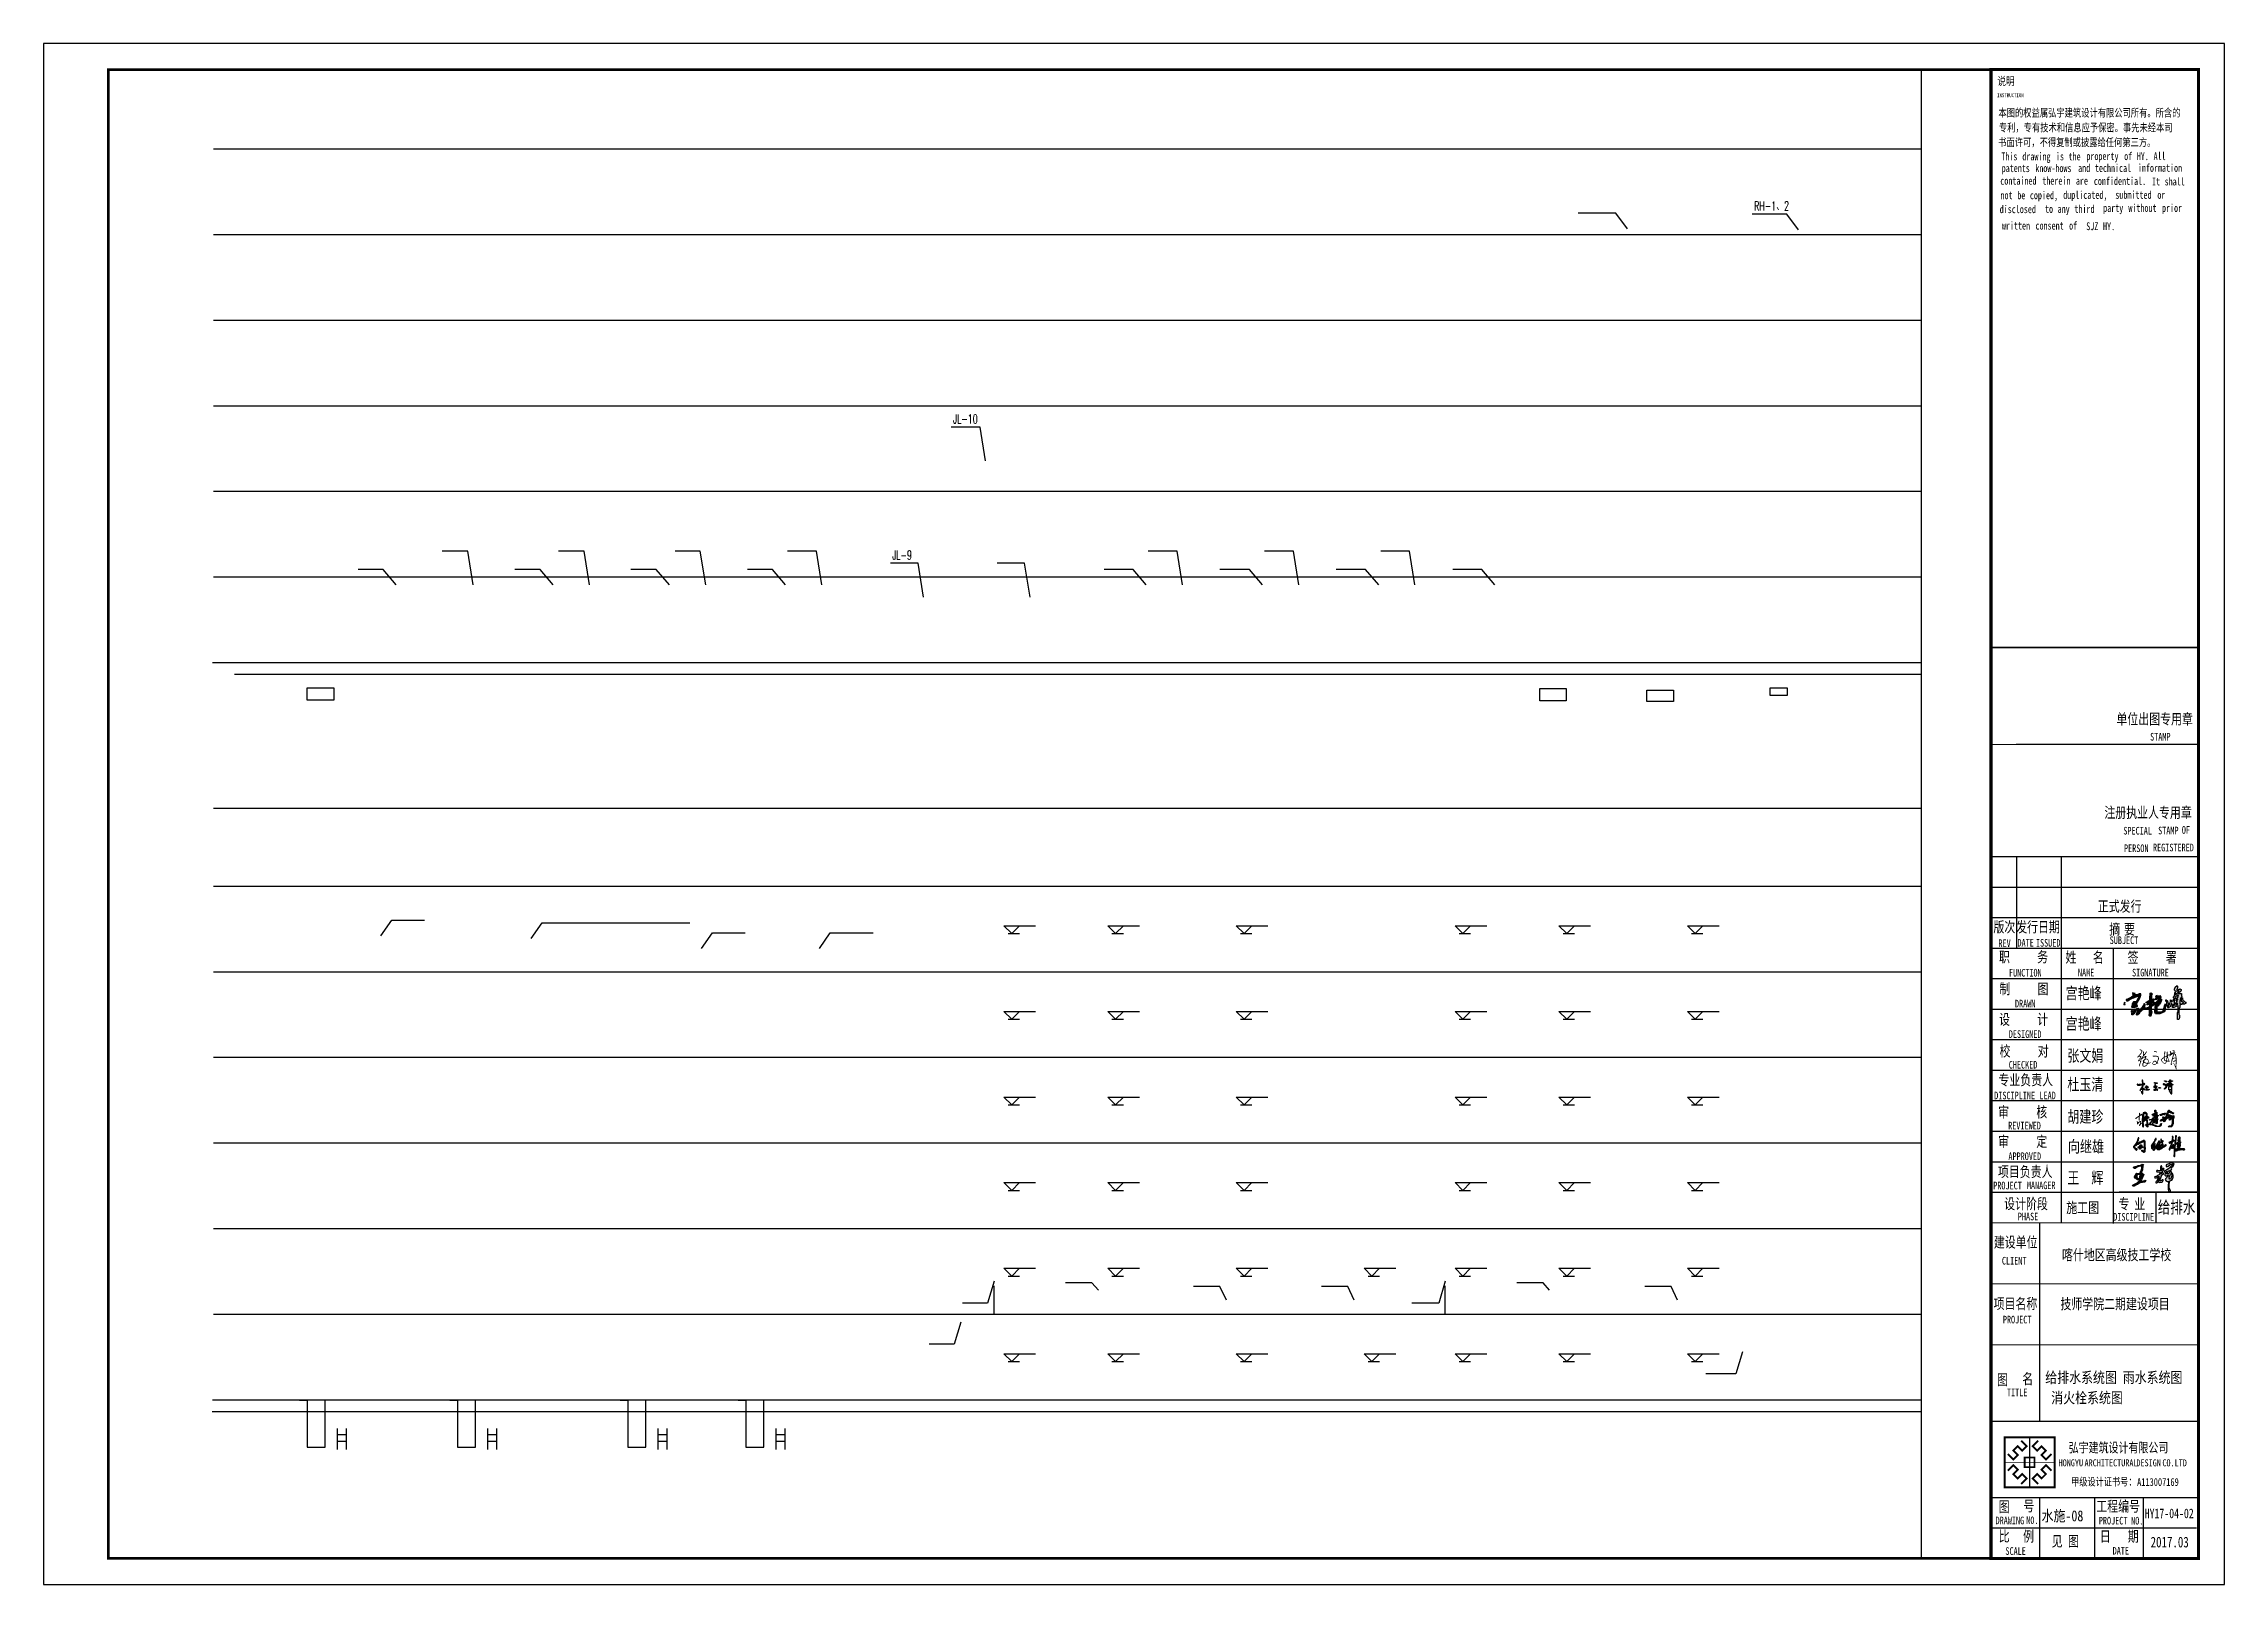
# Model space of a CAD drawing. Extents: x -46552 to 500351, y 55470 to 139570.
# Drawn here: x 416251 to 500351, y 66593 to 125993 of the extents above; entities that cross this region are included whole.
import ezdxf

# ---------------------------------------------------------------- set-up
doc = ezdxf.new("R2010")
doc.units = 0
doc.header["$LTSCALE"] = 1000
doc.header["$MEASUREMENT"] = 0
for name, color, linetype in [('DIM_污水', 3, 'Continuous'), ('DIM_消防', 3, 'Continuous'), ('DIM_给水', 3, 'Continuous'), ('TK', 126, 'Continuous'), ('TWT_ELEV', 3, 'Continuous'), ('TWT_TITLE', 7, 'Continuous')]:
    doc.layers.add(name, color=color, linetype=linetype)
doc.styles.add('-宋体', font='', dxfattribs={"width": 0.8})
doc.styles.add('_TWT_SERIAL', font='COMPLEX', dxfattribs={"width": 0.8, "height": 3.5, "bigfont": 'HZTXT'})
doc.styles.get('-宋体').set_extended_font_data('SimSun')

msp = doc.modelspace()

# ---------------------------------------------------------------- texts
at = {"color": 20, "style": '-宋体', "width": 0.8}
for s, height, p in [('给排水系统图 雨水系统图 ', 421.52, (493444, 74358)), (' 消火栓系统图', 421.5, (493444, 73575)), ('水施-08', 421.5, (493303, 69024))]:
    msp.add_text(s, height=height, dxfattribs=at).set_placement(p)
at = {"layer": 'DIM_污水', "color": 7, "style": '_TWT_SERIAL', "width": 0.64}
msp.add_text('RH-1、2', height=350, dxfattribs=at).set_placement((482214, 119560))
at = {"layer": 'DIM_给水', "color": 7, "style": '_TWT_SERIAL', "width": 0.64}
for s, p in [('JL-10', (451325, 111350)), ('JL-9', (448980, 106102))]:
    msp.add_text(s, height=350, dxfattribs=at).set_placement(p)

# ---------------------------------------------------------------- blocks, each defined once
blk = doc.blocks.new('A$C1EF30152')
for points in [[(-351, 406), (-351, -406)], [(0, 152), (-351, 152)], [(0, 406), (0, -406)], [(0, -98), (-351, -98)]]:
    blk.add_lwpolyline(points)
blk = doc.blocks.new('logo')
at = {"color": 6}
blk.add_line((1004, 2011), (1004, 0), dxfattribs=at)
at = {"color": 6, "const_width": 74.6}
for points in [[(0, 2011), (2008, 2011), (2008, 0), (0, 0)], [(809, 1198), (1199, 1198), (1199, 813), (809, 813)]]:
    blk.add_lwpolyline(points, close=True, dxfattribs=at)
at = {"color": 6}
blk.add_lwpolyline([(0, 2011), (2008, 2011), (2008, 0), (0, 0)], close=True, dxfattribs=at)
for points, const_width in [([(660, 1874), (883, 1654), (704, 1475), (526, 1653), (350, 1477), (528, 1299), (350, 1120), (129, 1340)], 74.6), ([(1004, 2011), (1004, 0)], 15.2), ([(1348, 1874), (1125, 1654), (1304, 1475), (1482, 1653), (1658, 1477), (1480, 1299), (1659, 1120), (1879, 1340)], 74.6), ([(0, 1006), (2008, 1006)], 15.2), ([(660, 137), (883, 357), (704, 536), (526, 358), (350, 534), (528, 712), (350, 891), (129, 671)], 74.6), ([(1348, 137), (1125, 357), (1304, 536), (1482, 358), (1658, 534), (1480, 712), (1659, 891), (1879, 671)], 74.6)]:
    blk.add_lwpolyline(points, dxfattribs=dict(at, const_width=const_width))
blk = doc.blocks.new('1231313')
for points in [[(2275.979, 1569.141), (2275.981, 1569.143), (2275.98, 1569.147), (2275.977, 1569.148), (2275.971, 1569.142), (2275.965, 1569.141), (2275.957, 1569.143), (2275.955, 1569.144), (2275.954, 1569.145), (2275.954, 1569.148), (2275.947, 1569.146), (2275.943, 1569.147), (2275.937, 1569.151), (2275.937, 1569.154), (2275.937, 1569.155), (2275.937, 1569.158), (2275.94, 1569.158), (2275.941, 1569.158), (2275.944, 1569.158), (2275.943, 1569.163), (2275.944, 1569.168), (2275.949, 1569.171), (2275.961, 1569.182), (2275.966, 1569.189), (2275.972, 1569.205), (2275.976, 1569.211), (2275.975, 1569.217), (2275.971, 1569.223), (2275.969, 1569.225), (2275.968, 1569.226), (2275.966, 1569.228), (2275.957, 1569.228), (2275.953, 1569.228), (2275.944, 1569.228), (2275.944, 1569.235), (2275.945, 1569.239), (2275.949, 1569.245), (2275.967, 1569.261), (2275.975, 1569.27), (2275.987, 1569.291), (2275.988, 1569.297), (2275.99, 1569.3), (2275.994, 1569.305), (2275.995, 1569.316), (2275.994, 1569.322), (2275.991, 1569.333), (2275.979, 1569.341), (2275.973, 1569.345), (2275.961, 1569.351), (2275.954, 1569.351), (2275.951, 1569.351), (2275.944, 1569.351), (2275.944, 1569.346), (2275.944, 1569.343), (2275.944, 1569.338), (2275.951, 1569.339), (2275.955, 1569.338), (2275.961, 1569.333), (2275.968, 1569.331), (2275.972, 1569.329), (2275.977, 1569.323), (2275.978, 1569.312), (2275.977, 1569.305), (2275.974, 1569.295), (2275.958, 1569.279), (2275.951, 1569.27), (2275.939, 1569.251), (2275.923, 1569.235), (2275.915, 1569.227), (2275.899, 1569.211), (2275.897, 1569.209), (2275.898, 1569.204), (2275.901, 1569.203), (2275.913, 1569.206), (2275.919, 1569.208), (2275.931, 1569.215), (2275.941, 1569.216), (2275.947, 1569.216), (2275.957, 1569.211), (2275.958, 1569.204), (2275.957, 1569.2), (2275.952, 1569.195), (2275.934, 1569.172), (2275.926, 1569.16), (2275.911, 1569.135), (2275.911, 1569.13), (2275.917, 1569.127), (2275.921, 1569.13), (2275.93, 1569.135), (2275.937, 1569.136), (2275.947, 1569.135), (2275.953, 1569.124), (2275.953, 1569.116), (2275.949, 1569.105), (2275.944, 1569.087), (2275.94, 1569.078), (2275.932, 1569.061), (2275.93, 1569.055), (2275.929, 1569.051), (2275.929, 1569.045), (2275.931, 1569.043), (2275.932, 1569.04), (2275.931, 1569.038), (2275.936, 1569.037), (2275.94, 1569.038), (2275.944, 1569.041), (2275.956, 1569.082), (2275.963, 1569.102)], [(2276.267, 1569.311), (2276.254, 1569.314), (2276.247, 1569.316), (2276.234, 1569.321), (2276.225, 1569.323), (2276.219, 1569.322), (2276.211, 1569.318), (2276.21, 1569.314), (2276.211, 1569.311), (2276.214, 1569.308), (2276.23, 1569.306), (2276.238, 1569.304), (2276.254, 1569.3), (2276.258, 1569.298), (2276.26, 1569.297), (2276.264, 1569.295), (2276.266, 1569.296), (2276.268, 1569.297), (2276.271, 1569.298), (2276.269, 1569.303), (2276.269, 1569.306)]]:
    blk.add_hatch(color=1).paths.add_polyline_path(points)
h = blk.add_hatch(color=1)
h.paths.add_polyline_path([(2276.112, 1569.133), (2276.112, 1569.142), (2276.107, 1569.156), (2276.098, 1569.165), (2276.093, 1569.169), (2276.084, 1569.178), (2276.071, 1569.178), (2276.065, 1569.178), (2276.052, 1569.178), (2276.053, 1569.179), (2276.053, 1569.18), (2276.054, 1569.181), (2276.06, 1569.193), (2276.063, 1569.199), (2276.069, 1569.211), (2276.073, 1569.218), (2276.072, 1569.225), (2276.067, 1569.231), (2276.048, 1569.227), (2276.039, 1569.222), (2276.024, 1569.21), (2276.015, 1569.203), (2276.01, 1569.2), (2276.001, 1569.195), (2275.998, 1569.196), (2275.997, 1569.199), (2275.999, 1569.201), (2276.03, 1569.236), (2276.045, 1569.254), (2276.072, 1569.291), (2276.076, 1569.298), (2276.078, 1569.301), (2276.084, 1569.306), (2276.085, 1569.311), (2276.084, 1569.314), (2276.081, 1569.318), (2276.075, 1569.317), (2276.073, 1569.316), (2276.067, 1569.315), (2276.068, 1569.31), (2276.066, 1569.307), (2276.062, 1569.305), (2276.052, 1569.29), (2276.047, 1569.283), (2276.037, 1569.268), (2276.033, 1569.269), (2276.029, 1569.267), (2276.027, 1569.263), (2276.024, 1569.261), (2276.021, 1569.26), (2276.017, 1569.261), (2276.023, 1569.281), (2276.024, 1569.291), (2276.022, 1569.311), (2276.02, 1569.315), (2276.014, 1569.316), (2276.011, 1569.313), (2276.009, 1569.305), (2276.007, 1569.302), (2276.004, 1569.295), (2276.004, 1569.277), (2276.004, 1569.269), (2276.004, 1569.251), (2276.009, 1569.246), (2276.01, 1569.241), (2276.009, 1569.235), (2275.994, 1569.217), (2275.987, 1569.207), (2275.974, 1569.188), (2275.971, 1569.178), (2275.967, 1569.174), (2275.959, 1569.168), (2275.957, 1569.168), (2275.956, 1569.168), (2275.954, 1569.168), (2275.952, 1569.163), (2275.954, 1569.159), (2275.957, 1569.156), (2275.974, 1569.161), (2275.983, 1569.165), (2275.997, 1569.176), (2276.014, 1569.19), (2276.024, 1569.195), (2276.044, 1569.203), (2276.046, 1569.202), (2276.047, 1569.2), (2276.046, 1569.198), (2276.04, 1569.184), (2276.037, 1569.177), (2276.029, 1569.165), (2276.019, 1569.159), (2276.015, 1569.155), (2276.007, 1569.146), (2276.002, 1569.137), (2276.002, 1569.131), (2276.006, 1569.121), (2276.008, 1569.114), (2276.008, 1569.108), (2276.004, 1569.101), (2276.001, 1569.097), (2276, 1569.095), (2275.997, 1569.091), (2275.994, 1569.08), (2275.994, 1569.073), (2275.996, 1569.061), (2275.997, 1569.05), (2275.999, 1569.044), (2276.006, 1569.035), (2276.011, 1569.033), (2276.013, 1569.032), (2276.017, 1569.028), (2276.029, 1569.027), (2276.036, 1569.028), (2276.047, 1569.033), (2276.062, 1569.039), (2276.069, 1569.044), (2276.081, 1569.056), (2276.088, 1569.07), (2276.094, 1569.077), (2276.106, 1569.088), (2276.117, 1569.087), (2276.124, 1569.088), (2276.134, 1569.093), (2276.141, 1569.096), (2276.144, 1569.098), (2276.151, 1569.101), (2276.151, 1569.105), (2276.151, 1569.107), (2276.151, 1569.111), (2276.144, 1569.112), (2276.139, 1569.111), (2276.134, 1569.106), (2276.125, 1569.103), (2276.12, 1569.102), (2276.111, 1569.103), (2276.106, 1569.107), (2276.105, 1569.113), (2276.109, 1569.118)])
h.paths.add_polyline_path([(2276.03, 1569.131), (2276.031, 1569.135), (2276.034, 1569.145), (2276.041, 1569.15), (2276.044, 1569.154), (2276.049, 1569.161), (2276.061, 1569.164), (2276.068, 1569.165), (2276.081, 1569.165), (2276.087, 1569.158), (2276.091, 1569.155), (2276.097, 1569.148), (2276.097, 1569.133), (2276.097, 1569.126), (2276.097, 1569.111), (2276.094, 1569.111), (2276.092, 1569.107), (2276.094, 1569.105), (2276.084, 1569.1), (2276.078, 1569.099), (2276.067, 1569.101), (2276.054, 1569.109), (2276.046, 1569.112), (2276.031, 1569.115), (2276.032, 1569.117), (2276.031, 1569.119), (2276.029, 1569.121)], flags=16)
h.paths.add_polyline_path([(2276.017, 1569.101), (2276.043, 1569.095), (2276.056, 1569.091), (2276.082, 1569.085), (2276.081, 1569.08), (2276.08, 1569.077), (2276.077, 1569.073), (2276.066, 1569.062), (2276.059, 1569.057), (2276.046, 1569.048), (2276.035, 1569.043), (2276.029, 1569.042), (2276.017, 1569.045), (2276.018, 1569.046), (2276.016, 1569.048), (2276.014, 1569.048), (2276.01, 1569.062), (2276.01, 1569.07), (2276.011, 1569.085), (2276.016, 1569.089), (2276.018, 1569.094)], flags=16)
h = blk.add_hatch(color=1)
h.paths.add_polyline_path([(2276.3, 1569.208), (2276.298, 1569.213), (2276.291, 1569.22), (2276.286, 1569.222), (2276.284, 1569.224), (2276.281, 1569.228), (2276.271, 1569.228), (2276.265, 1569.229), (2276.257, 1569.235), (2276.231, 1569.235), (2276.217, 1569.235), (2276.191, 1569.235), (2276.187, 1569.232), (2276.187, 1569.228), (2276.189, 1569.225), (2276.192, 1569.222), (2276.193, 1569.221), (2276.196, 1569.218), (2276.212, 1569.218), (2276.221, 1569.218), (2276.237, 1569.218), (2276.238, 1569.22), (2276.242, 1569.221), (2276.244, 1569.22), (2276.258, 1569.218), (2276.265, 1569.216), (2276.277, 1569.21), (2276.281, 1569.204), (2276.283, 1569.202), (2276.287, 1569.198), (2276.289, 1569.182), (2276.288, 1569.173), (2276.282, 1569.158), (2276.277, 1569.145), (2276.274, 1569.138), (2276.271, 1569.125), (2276.267, 1569.124), (2276.265, 1569.123), (2276.261, 1569.123), (2276.254, 1569.129), (2276.251, 1569.132), (2276.244, 1569.138), (2276.235, 1569.141), (2276.23, 1569.141), (2276.221, 1569.14), (2276.208, 1569.134), (2276.202, 1569.129), (2276.194, 1569.118), (2276.19, 1569.11), (2276.188, 1569.106), (2276.184, 1569.098), (2276.182, 1569.088), (2276.183, 1569.082), (2276.187, 1569.073), (2276.193, 1569.069), (2276.196, 1569.066), (2276.201, 1569.061), (2276.215, 1569.061), (2276.223, 1569.061), (2276.237, 1569.065), (2276.248, 1569.073), (2276.254, 1569.078), (2276.264, 1569.088), (2276.273, 1569.087), (2276.278, 1569.088), (2276.287, 1569.091), (2276.291, 1569.094), (2276.291, 1569.098), (2276.289, 1569.101), (2276.289, 1569.103), (2276.286, 1569.104), (2276.284, 1569.103), (2276.281, 1569.102), (2276.279, 1569.102), (2276.277, 1569.105), (2276.284, 1569.127), (2276.289, 1569.138), (2276.301, 1569.158), (2276.304, 1569.174), (2276.304, 1569.182), (2276.302, 1569.198)])
h.paths.add_polyline_path([(2276.239, 1569.121), (2276.247, 1569.115), (2276.25, 1569.11), (2276.254, 1569.101), (2276.248, 1569.09), (2276.244, 1569.085), (2276.234, 1569.078), (2276.221, 1569.075), (2276.214, 1569.074), (2276.201, 1569.075), (2276.196, 1569.08), (2276.195, 1569.084), (2276.194, 1569.091), (2276.2, 1569.106), (2276.205, 1569.113), (2276.217, 1569.123), (2276.225, 1569.126), (2276.231, 1569.126)], flags=16)
h = blk.add_hatch(color=1)
h.paths.add_polyline_path([(2276.471, 1569.212), (2276.47, 1569.219), (2276.472, 1569.231), (2276.486, 1569.242), (2276.494, 1569.247), (2276.511, 1569.253), (2276.514, 1569.251), (2276.515, 1569.248), (2276.514, 1569.245), (2276.506, 1569.241), (2276.502, 1569.239), (2276.494, 1569.235), (2276.494, 1569.23), (2276.495, 1569.228), (2276.497, 1569.225), (2276.503, 1569.223), (2276.508, 1569.224), (2276.512, 1569.228), (2276.537, 1569.249), (2276.55, 1569.258), (2276.577, 1569.275), (2276.579, 1569.27), (2276.578, 1569.266), (2276.574, 1569.263), (2276.562, 1569.226), (2276.556, 1569.208), (2276.544, 1569.171), (2276.545, 1569.16), (2276.544, 1569.154), (2276.539, 1569.145), (2276.536, 1569.128), (2276.534, 1569.12), (2276.529, 1569.105), (2276.526, 1569.089), (2276.526, 1569.08), (2276.527, 1569.065), (2276.531, 1569.06), (2276.536, 1569.06), (2276.541, 1569.063), (2276.548, 1569.067), (2276.551, 1569.073), (2276.552, 1569.081), (2276.552, 1569.083), (2276.549, 1569.084), (2276.547, 1569.083), (2276.545, 1569.082), (2276.543, 1569.082), (2276.541, 1569.085), (2276.544, 1569.109), (2276.547, 1569.121), (2276.556, 1569.145), (2276.557, 1569.147), (2276.558, 1569.148), (2276.561, 1569.148), (2276.559, 1569.157), (2276.56, 1569.163), (2276.564, 1569.171), (2276.569, 1569.17), (2276.572, 1569.172), (2276.574, 1569.176), (2276.589, 1569.184), (2276.598, 1569.186), (2276.614, 1569.186), (2276.615, 1569.185), (2276.616, 1569.184), (2276.617, 1569.185), (2276.617, 1569.171), (2276.617, 1569.165), (2276.617, 1569.151), (2276.596, 1569.144), (2276.586, 1569.14), (2276.566, 1569.131), (2276.563, 1569.128), (2276.564, 1569.124), (2276.567, 1569.121), (2276.587, 1569.123), (2276.596, 1569.125), (2276.614, 1569.133), (2276.616, 1569.129), (2276.617, 1569.127), (2276.621, 1569.125), (2276.623, 1569.118), (2276.622, 1569.113), (2276.617, 1569.108), (2276.617, 1569.083), (2276.617, 1569.07), (2276.617, 1569.045), (2276.614, 1569.045), (2276.612, 1569.045), (2276.609, 1569.045), (2276.607, 1569.054), (2276.605, 1569.06), (2276.599, 1569.068), (2276.593, 1569.08), (2276.59, 1569.086), (2276.584, 1569.098), (2276.582, 1569.102), (2276.577, 1569.102), (2276.574, 1569.1), (2276.593, 1569.058), (2276.602, 1569.037), (2276.617, 1568.994), (2276.619, 1568.989), (2276.619, 1568.986), (2276.621, 1568.981), (2276.626, 1568.98), (2276.63, 1568.981), (2276.634, 1568.984), (2276.636, 1568.99), (2276.635, 1568.994), (2276.631, 1568.998), (2276.631, 1569.031), (2276.631, 1569.048), (2276.631, 1569.081), (2276.632, 1569.081), (2276.633, 1569.081), (2276.634, 1569.081), (2276.634, 1569.125), (2276.634, 1569.147), (2276.634, 1569.191), (2276.63, 1569.217), (2276.627, 1569.229), (2276.622, 1569.255), (2276.618, 1569.262), (2276.613, 1569.266), (2276.604, 1569.268), (2276.599, 1569.262), (2276.599, 1569.255), (2276.602, 1569.248), (2276.606, 1569.245), (2276.607, 1569.243), (2276.611, 1569.24), (2276.613, 1569.227), (2276.614, 1569.221), (2276.616, 1569.208), (2276.614, 1569.206), (2276.613, 1569.204), (2276.614, 1569.201), (2276.597, 1569.198), (2276.588, 1569.197), (2276.571, 1569.193), (2276.569, 1569.193), (2276.568, 1569.196), (2276.569, 1569.198), (2276.571, 1569.203), (2276.572, 1569.206), (2276.572, 1569.211), (2276.579, 1569.231), (2276.582, 1569.241), (2276.589, 1569.261), (2276.599, 1569.273), (2276.603, 1569.28), (2276.611, 1569.293), (2276.609, 1569.297), (2276.606, 1569.3), (2276.601, 1569.3), (2276.595, 1569.299), (2276.592, 1569.297), (2276.587, 1569.293), (2276.586, 1569.291), (2276.583, 1569.29), (2276.581, 1569.291), (2276.581, 1569.295), (2276.581, 1569.297), (2276.581, 1569.301), (2276.589, 1569.303), (2276.593, 1569.306), (2276.597, 1569.313), (2276.599, 1569.319), (2276.598, 1569.324), (2276.594, 1569.33), (2276.592, 1569.332), (2276.591, 1569.333), (2276.589, 1569.335), (2276.577, 1569.337), (2276.569, 1569.336), (2276.557, 1569.331), (2276.557, 1569.327), (2276.558, 1569.324), (2276.561, 1569.321), (2276.569, 1569.322), (2276.574, 1569.322), (2276.581, 1569.318), (2276.575, 1569.305), (2276.57, 1569.299), (2276.559, 1569.291), (2276.554, 1569.288), (2276.55, 1569.287), (2276.544, 1569.29), (2276.537, 1569.291), (2276.534, 1569.292), (2276.527, 1569.295), (2276.53, 1569.303), (2276.529, 1569.309), (2276.524, 1569.316), (2276.523, 1569.32), (2276.518, 1569.322), (2276.514, 1569.32), (2276.508, 1569.31), (2276.508, 1569.302), (2276.512, 1569.291), (2276.517, 1569.286), (2276.517, 1569.281), (2276.516, 1569.275), (2276.514, 1569.273), (2276.513, 1569.27), (2276.514, 1569.268), (2276.497, 1569.261), (2276.488, 1569.258), (2276.471, 1569.253), (2276.47, 1569.254), (2276.469, 1569.255), (2276.467, 1569.255), (2276.467, 1569.274), (2276.467, 1569.284), (2276.467, 1569.303), (2276.466, 1569.307), (2276.462, 1569.31), (2276.457, 1569.31), (2276.455, 1569.307), (2276.453, 1569.306), (2276.451, 1569.303), (2276.451, 1569.278), (2276.451, 1569.265), (2276.451, 1569.24), (2276.437, 1569.228), (2276.428, 1569.223), (2276.411, 1569.22), (2276.409, 1569.223), (2276.411, 1569.227), (2276.414, 1569.228), (2276.414, 1569.243), (2276.414, 1569.25), (2276.414, 1569.265), (2276.417, 1569.271), (2276.418, 1569.275), (2276.421, 1569.281), (2276.421, 1569.295), (2276.421, 1569.301), (2276.421, 1569.315), (2276.418, 1569.318), (2276.414, 1569.319), (2276.411, 1569.316), (2276.404, 1569.3), (2276.403, 1569.292), (2276.402, 1569.275), (2276.402, 1569.246), (2276.4, 1569.232), (2276.392, 1569.205), (2276.37, 1569.19), (2276.36, 1569.182), (2276.341, 1569.163), (2276.339, 1569.155), (2276.341, 1569.15), (2276.346, 1569.145), (2276.357, 1569.128), (2276.363, 1569.12), (2276.376, 1569.105), (2276.387, 1569.095), (2276.394, 1569.091), (2276.407, 1569.086), (2276.418, 1569.085), (2276.424, 1569.086), (2276.432, 1569.091), (2276.437, 1569.097), (2276.439, 1569.099), (2276.444, 1569.105), (2276.444, 1569.111), (2276.445, 1569.116), (2276.449, 1569.121), (2276.452, 1569.124), (2276.453, 1569.125), (2276.456, 1569.128), (2276.471, 1569.123), (2276.48, 1569.122), (2276.496, 1569.121), (2276.501, 1569.123), (2276.504, 1569.129), (2276.502, 1569.135), (2276.488, 1569.159), (2276.483, 1569.173), (2276.476, 1569.201)])
h.paths.add_polyline_path([(2276.414, 1569.201), (2276.428, 1569.208), (2276.436, 1569.211), (2276.451, 1569.216), (2276.452, 1569.212), (2276.452, 1569.208), (2276.449, 1569.205), (2276.444, 1569.184), (2276.442, 1569.173), (2276.441, 1569.151), (2276.434, 1569.147), (2276.429, 1569.147), (2276.421, 1569.148), (2276.421, 1569.149), (2276.42, 1569.15), (2276.419, 1569.151), (2276.415, 1569.164), (2276.413, 1569.171), (2276.412, 1569.185), (2276.41, 1569.191), (2276.411, 1569.195)], flags=16)
h.paths.add_polyline_path([(2276.397, 1569.185), (2276.398, 1569.181), (2276.399, 1569.179), (2276.399, 1569.175), (2276.399, 1569.16), (2276.402, 1569.151), (2276.411, 1569.14), (2276.419, 1569.135), (2276.423, 1569.134), (2276.432, 1569.131), (2276.434, 1569.123), (2276.434, 1569.118), (2276.431, 1569.11), (2276.425, 1569.103), (2276.421, 1569.1), (2276.412, 1569.098), (2276.403, 1569.101), (2276.398, 1569.103), (2276.389, 1569.108), (2276.377, 1569.12), (2276.372, 1569.127), (2276.362, 1569.141), (2276.358, 1569.147), (2276.356, 1569.152), (2276.357, 1569.16), (2276.368, 1569.169), (2276.374, 1569.173), (2276.386, 1569.181), (2276.389, 1569.185), (2276.393, 1569.186)], flags=17)
h.paths.add_polyline_path([(2276.457, 1569.185), (2276.459, 1569.184), (2276.46, 1569.185), (2276.461, 1569.186), (2276.465, 1569.186), (2276.467, 1569.185), (2276.471, 1569.185), (2276.471, 1569.178), (2276.471, 1569.175), (2276.471, 1569.168), (2276.475, 1569.16), (2276.477, 1569.156), (2276.479, 1569.148), (2276.481, 1569.144), (2276.48, 1569.14), (2276.476, 1569.138), (2276.469, 1569.141), (2276.465, 1569.143), (2276.457, 1569.145), (2276.457, 1569.161), (2276.457, 1569.169)], flags=17)
blk = doc.blocks.new('sfsf')
for points in [[(196825, 257747), (196814, 257739), (196814, 257716), (196823, 257704), (196819, 257686), (196819, 257665), (196805, 257677), (196805, 257714), (196805, 257773), (196791, 257824), (196771, 257872), (196720, 257910), (196711, 257909), (196711, 257864), (196736, 257838), (196751, 257823), (196751, 257815), (196751, 257769), (196751, 257748), (196764, 257701), (196764, 257667), (196776, 257631), (196784, 257612), (196794, 257612), (196825, 257621), (196850, 257636), (196870, 257651), (196882, 257663), (196900, 257692), (196911, 257718), (196919, 257762), (196941, 257777), (196934, 257737), (196934, 257723), (196947, 257708), (196954, 257708), (196980, 257718), (196997, 257718), (197013, 257718), (197021, 257731), (197028, 257741), (197028, 257770), (197028, 257803), (197028, 257844), (197038, 257881), (197048, 257920), (197048, 257952), (197064, 258012), (197083, 258030), (197101, 258045), (197117, 258061), (197152, 258096), (197178, 258096), (197199, 258078), (197186, 258034), (197175, 258023), (197132, 257988), (197115, 257973), (197106, 257959), (197106, 257947), (197125, 257947), (197143, 257947), (197158, 257947), (197167, 257939), (197167, 257929), (197154, 257916), (197138, 257916), (197124, 257908), (197114, 257895), (197105, 257888), (197105, 257879), (197116, 257862), (197123, 257862), (197139, 257854), (197157, 257845), (197137, 257836), (197125, 257828), (197105, 257819), (197090, 257780), (197100, 257758), (197107, 257758), (197129, 257767), (197147, 257767), (197156, 257767), (197177, 257767), (197167, 257753), (197129, 257733), (197093, 257724), (197053, 257724), (197017, 257707), (196985, 257689), (196962, 257666), (196962, 257625), (196982, 257625), (197025, 257625), (197083, 257651), (197134, 257670), (197181, 257687), (197181, 257615), (197181, 257513), (197181, 257458), (197159, 257415), (197159, 257360), (197159, 257325), (197159, 257284), (197159, 257197), (197159, 257152), (197175, 257152), (197194, 257152), (197220, 257184), (197237, 257238), (197237, 257327), (197225, 257346), (197217, 257367), (197208, 257385), (197208, 257413), (197208, 257442), (197208, 257494), (197220, 257552), (197220, 257597), (197249, 257624), (197249, 257707), (197249, 257722), (197278, 257722), (197317, 257736), (197411, 257748), (197435, 257748), (197452, 257770), (197477, 257770), (197477, 257807), (197477, 257820), (197448, 257833), (197436, 257851), (197406, 257875), (197382, 257893), (197369, 257911), (197347, 257940), (197347, 257995), (197331, 257995), (197316, 257973), (197316, 257936), (197316, 257873), (197341, 257834), (197388, 257804), (197388, 257787), (197314, 257765), (197265, 257765), (197244, 257765), (197244, 257795), (197244, 257805), (197244, 257833), (197244, 257872), (197261, 257909), (197261, 257944), (197285, 257990), (197325, 258030), (197325, 258041), (197313, 258074), (197313, 258104), (197313, 258117), (197313, 258146), (197313, 258161), (197262, 258161), (197216, 258161), (197190, 258161), (197212, 258180), (197257, 258224), (197284, 258254), (197299, 258295), (197299, 258318), (197261, 258337), (197230, 258321), (197173, 258299), (197135, 258299), (197135, 258316), (197159, 258371), (197159, 258449), (197149, 258464), (197065, 258407), (197042, 258329), (197042, 258294), (197069, 258258), (197080, 258237), (197061, 258189), (197061, 258139), (197076, 258139), (197076, 258180), (197094, 258232), (197110, 258232), (197186, 258246), (197217, 258246), (197203, 258228), (197158, 258190), (197122, 258157), (197094, 258122), (197073, 258122), (197046, 258105), (197046, 258074), (197001, 258030), (197001, 257996), (197017, 257965), (197006, 257933), (197006, 257895), (196996, 257872), (196988, 257872), (196968, 257881), (196952, 257876), (196941, 257858), (196922, 257830), (196928, 257847), (196936, 257882), (196917, 257907), (196884, 257915), (196884, 257885), (196884, 257852), (196875, 257825), (196870, 257772), (196870, 257749), (196841, 257727)], [(196825, 257748), (196814, 257739), (196814, 257717), (196823, 257705), (196819, 257687), (196819, 257666), (196805, 257678), (196805, 257714), (196805, 257774), (196791, 257825), (196771, 257873), (196720, 257911), (196711, 257910), (196711, 257865), (196736, 257838), (196751, 257824), (196751, 257816), (196751, 257769), (196751, 257749), (196764, 257702), (196764, 257667), (196776, 257632), (196784, 257613), (196794, 257613), (196825, 257622), (196850, 257637), (196870, 257652), (196882, 257664), (196900, 257693), (196911, 257718), (196919, 257763), (196941, 257777), (196934, 257737), (196934, 257724), (196947, 257708), (196954, 257708), (196980, 257718), (196997, 257718), (197013, 257718), (197021, 257732), (197028, 257742), (197028, 257770), (197028, 257803), (197028, 257845), (197038, 257882), (197048, 257921), (197048, 257953), (197064, 258013), (197083, 258031), (197101, 258046), (197117, 258062), (197152, 258097), (197178, 258097), (197199, 258078), (197186, 258035), (197175, 258024), (197132, 257989), (197115, 257974), (197106, 257959), (197106, 257948), (197125, 257948), (197143, 257948), (197158, 257948), (197167, 257939), (197167, 257929), (197154, 257917), (197138, 257917), (197124, 257908), (197114, 257896), (197105, 257888), (197105, 257879), (197116, 257863), (197123, 257863), (197139, 257855), (197157, 257846), (197137, 257837), (197125, 257828), (197105, 257820), (197090, 257781), (197100, 257759), (197107, 257759), (197129, 257768), (197147, 257768), (197156, 257768), (197177, 257768), (197167, 257753), (197129, 257734), (197093, 257725), (197053, 257725), (197017, 257708), (196985, 257689), (196962, 257667), (196962, 257626), (196982, 257626), (197025, 257626), (197083, 257652), (197134, 257670), (197181, 257688), (197181, 257616), (197181, 257514), (197181, 257458), (197159, 257416), (197159, 257360), (197159, 257325), (197159, 257285), (197159, 257198), (197159, 257153), (197175, 257153), (197194, 257153), (197220, 257185), (197237, 257238), (197237, 257328), (197225, 257347), (197217, 257368), (197208, 257385), (197208, 257413), (197208, 257442), (197208, 257495), (197220, 257553), (197220, 257598), (197249, 257625), (197249, 257708), (197249, 257722), (197278, 257722), (197317, 257737), (197411, 257748), (197435, 257748), (197452, 257771), (197477, 257771), (197477, 257807), (197477, 257820), (197448, 257834), (197436, 257852), (197406, 257875), (197382, 257894), (197369, 257912), (197347, 257941), (197347, 257996), (197331, 257996), (197316, 257974), (197316, 257937), (197316, 257874), (197341, 257835), (197388, 257805), (197388, 257788), (197314, 257765), (197265, 257765), (197244, 257765), (197244, 257796), (197244, 257806), (197244, 257834), (197244, 257873), (197261, 257909), (197261, 257945), (197285, 257991), (197325, 258031), (197325, 258042), (197313, 258074), (197313, 258104), (197313, 258118), (197313, 258146), (197313, 258162), (197262, 258162), (197216, 258162), (197190, 258162), (197212, 258180), (197257, 258225), (197284, 258255), (197299, 258296), (197299, 258319), (197261, 258337), (197230, 258322), (197173, 258300), (197135, 258300), (197135, 258317), (197159, 258372), (197159, 258449), (197149, 258464), (197065, 258408), (197042, 258330), (197042, 258294), (197069, 258259), (197080, 258238), (197061, 258190), (197061, 258140), (197076, 258140), (197076, 258180), (197094, 258233), (197110, 258233), (197186, 258247), (197217, 258247), (197203, 258229), (197158, 258191), (197122, 258158), (197094, 258123), (197073, 258123), (197046, 258106), (197046, 258074), (197001, 258031), (197001, 257997), (197017, 257966), (197006, 257933), (197006, 257895), (196996, 257872), (196988, 257872), (196968, 257882), (196952, 257877), (196941, 257859), (196922, 257831), (196928, 257848), (196936, 257883), (196917, 257908), (196884, 257915), (196884, 257886), (196884, 257852), (196875, 257826), (196870, 257773), (196870, 257750), (196841, 257728)], [(196700, 253552), (196665, 253552), (196594, 253533), (196563, 253516), (196491, 253497), (196496, 253479), (196496, 253468), (196507, 253455), (196526, 253455), (196618, 253494), (196649, 253494), (196649, 253483), (196669, 253483)], [(196700, 253552), (196665, 253552), (196594, 253534), (196563, 253516), (196491, 253497), (196496, 253479), (196496, 253468), (196507, 253456), (196526, 253456), (196618, 253494), (196649, 253494), (196649, 253483), (196669, 253483)]]:
    blk.add_hatch(color=1).paths.add_polyline_path(points)
h = blk.add_hatch(color=1)
h.paths.add_polyline_path([(195149, 257768), (195158, 257812), (195144, 257833), (195114, 257838), (195102, 257840), (195086, 257819), (195077, 257770), (195077, 257713), (195105, 257697), (195150, 257712), (195163, 257748)])
h.paths.add_polyline_path([(195465, 257466), (195465, 257482), (195417, 257510), (195397, 257507), (195387, 257493), (195387, 257445), (195415, 257430), (195402, 257391), (195402, 257336), (195442, 257336), (195479, 257378), (195500, 257420), (195540, 257478), (195580, 257512), (195610, 257532), (195631, 257532), (195631, 257506), (195620, 257473), (195605, 257439), (195593, 257403), (195582, 257361), (195582, 257343), (195604, 257322), (195635, 257337), (195674, 257381), (195705, 257435), (195756, 257474), (195808, 257530), (195850, 257593), (195884, 257652), (195905, 257720), (195905, 257751), (195890, 257768), (195877, 257768), (195877, 257746), (195860, 257709), (195837, 257669), (195793, 257616), (195752, 257579), (195734, 257551), (195682, 257493), (195692, 257519), (195680, 257564), (195638, 257597), (195592, 257587), (195540, 257551), (195497, 257521)])
h = blk.add_hatch(color=1)
h.paths.add_polyline_path([(195149, 257769), (195158, 257812), (195144, 257833), (195114, 257839), (195102, 257840), (195086, 257820), (195077, 257771), (195077, 257713), (195105, 257698), (195150, 257713), (195163, 257749)])
h.paths.add_polyline_path([(195465, 257466), (195465, 257482), (195417, 257511), (195397, 257508), (195387, 257494), (195387, 257446), (195415, 257430), (195402, 257391), (195402, 257337), (195442, 257337), (195479, 257378), (195500, 257421), (195540, 257479), (195580, 257512), (195610, 257533), (195631, 257533), (195631, 257506), (195620, 257474), (195605, 257440), (195593, 257404), (195582, 257361), (195582, 257343), (195604, 257323), (195635, 257338), (195674, 257382), (195705, 257436), (195756, 257475), (195808, 257531), (195850, 257593), (195884, 257653), (195905, 257721), (195905, 257752), (195890, 257769), (195877, 257769), (195877, 257747), (195860, 257710), (195837, 257670), (195793, 257616), (195752, 257580), (195734, 257552), (195682, 257494), (195692, 257520), (195680, 257564), (195638, 257598), (195592, 257587), (195540, 257552), (195497, 257522)])
h = blk.add_hatch(color=1)
h.paths.add_polyline_path([(195446, 258129), (195429, 258115), (195446, 258082), (195500, 258096), (195513, 258132), (195522, 258163), (195495, 258163), (195465, 258176), (195427, 258186), (195422, 258178)])
h.paths.add_polyline_path([(195430, 258049), (195380, 258035), (195356, 258008), (195310, 257980), (195262, 257954), (195230, 257939), (195201, 257923), (195185, 257923), (195179, 257887), (195206, 257879), (195242, 257885), (195300, 257914), (195347, 257943), (195393, 257974), (195459, 257995), (195522, 258026), (195630, 258063), (195664, 258072), (195664, 258032), (195640, 257992), (195591, 257887), (195569, 257843), (195523, 257843), (195467, 257843), (195440, 257803), (195407, 257756), (195407, 257709), (195390, 257640), (195486, 257623), (195575, 257648), (195614, 257665), (195614, 257701), (195577, 257728), (195577, 257752), (195596, 257789), (195619, 257830), (195656, 257887), (195693, 257954), (195726, 258024), (195746, 258102), (195746, 258144), (195721, 258151), (195679, 258151), (195651, 258141), (195625, 258119), (195538, 258105), (195500, 258083)])
h.paths.add_polyline_path([(195531, 257792), (195525, 257769), (195503, 257729), (195484, 257699), (195465, 257710), (195489, 257763), (195523, 257789)], flags=16)
h = blk.add_hatch(color=1)
h.paths.add_polyline_path([(195446, 258128), (195429, 258114), (195446, 258082), (195500, 258095), (195513, 258132), (195522, 258163), (195495, 258163), (195465, 258176), (195427, 258185), (195422, 258177)])
h.paths.add_polyline_path([(195430, 258048), (195380, 258034), (195356, 258008), (195310, 257979), (195262, 257953), (195230, 257938), (195201, 257923), (195185, 257923), (195179, 257887), (195206, 257878), (195242, 257884), (195300, 257913), (195347, 257942), (195393, 257973), (195459, 257995), (195522, 258025), (195630, 258062), (195664, 258071), (195664, 258031), (195640, 257991), (195591, 257887), (195569, 257842), (195523, 257842), (195467, 257842), (195440, 257803), (195407, 257756), (195407, 257709), (195390, 257639), (195486, 257622), (195575, 257648), (195614, 257664), (195614, 257700), (195577, 257727), (195577, 257751), (195596, 257788), (195619, 257829), (195656, 257887), (195693, 257953), (195726, 258023), (195746, 258102), (195746, 258143), (195721, 258150), (195679, 258150), (195651, 258140), (195625, 258118), (195538, 258104), (195500, 258082)])
h.paths.add_polyline_path([(195531, 257791), (195525, 257768), (195503, 257728), (195484, 257698), (195465, 257710), (195489, 257762), (195523, 257788)], flags=16)
h = blk.add_hatch(color=1)
h.paths.add_polyline_path([(196100, 257817), (196066, 257803), (196000, 257775), (195979, 257721), (196012, 257721), (196044, 257734), (196080, 257734), (196092, 257714), (196083, 257656), (196042, 257634), (195986, 257620), (195926, 257607), (195887, 257592), (195875, 257562), (195910, 257545), (195957, 257545), (196021, 257584), (196086, 257603), (196086, 257566), (196086, 257493), (196077, 257402), (196067, 257316), (196092, 257282), (196126, 257282), (196150, 257341), (196165, 257449), (196147, 257486), (196147, 257522), (196147, 257549), (196147, 257563), (196147, 257605), (196147, 257643), (196182, 257669), (196250, 257716), (196300, 257750), (196300, 257738), (196316, 257686), (196299, 257664), (196299, 257645), (196299, 257610), (196312, 257570), (196291, 257516), (196291, 257445), (196308, 257381), (196341, 257381), (196405, 257381), (196483, 257381), (196539, 257397), (196621, 257437), (196658, 257456), (196680, 257531), (196680, 257582), (196680, 257637), (196693, 257680), (196710, 257725), (196710, 257748), (196699, 257770), (196674, 257720), (196664, 257684), (196647, 257626), (196636, 257579), (196618, 257514), (196592, 257490), (196573, 257472), (196528, 257452), (196474, 257452), (196421, 257452), (196395, 257452), (196361, 257466), (196361, 257498), (196348, 257547), (196365, 257601), (196365, 257632), (196377, 257653), (196423, 257681), (196439, 257725), (196492, 257759), (196505, 257797), (196534, 257866), (196554, 257918), (196535, 257942), (196509, 257942), (196476, 257910), (196486, 257944), (196513, 258017), (196476, 258077), (196411, 258053), (196396, 258053), (196387, 258101), (196349, 258079), (196328, 258057), (196343, 258007), (196334, 257987), (196316, 257935), (196337, 257922), (196382, 257943), (196429, 257990), (196447, 258001), (196447, 257960), (196425, 257911), (196376, 257869), (196319, 257814), (196301, 257814), (196278, 257826), (196240, 257842), (196240, 257830), (196256, 257813), (196256, 257787), (196231, 257765), (196197, 257744), (196173, 257713), (196142, 257741), (196161, 257741), (196191, 257775), (196205, 257809), (196166, 257830), (196206, 257855), (196248, 257893), (196270, 257944), (196233, 257955), (196194, 257936), (196153, 257936), (196153, 258016), (196153, 258089), (196179, 258153), (196150, 258181), (196106, 258171), (196106, 258107), (196091, 258036), (196091, 257929), (196078, 257901), (196040, 257878), (195956, 257828), (195950, 257813), (195950, 257795), (195971, 257795), (196012, 257810), (196073, 257844), (196100, 257844)])
h.paths.add_polyline_path([(196355, 257775), (196387, 257794), (196387, 257764), (196387, 257709), (196363, 257690), (196350, 257690), (196350, 257712), (196350, 257754)], flags=16)
h.paths.add_polyline_path([(196422, 257824), (196451, 257841), (196468, 257837), (196484, 257837), (196484, 257821), (196484, 257787), (196454, 257799)], flags=16)
h = blk.add_hatch(color=1)
h.paths.add_polyline_path([(196100, 257818), (196066, 257804), (196000, 257776), (195979, 257722), (196012, 257722), (196044, 257735), (196080, 257735), (196092, 257715), (196083, 257657), (196042, 257635), (195986, 257621), (195926, 257607), (195887, 257593), (195875, 257563), (195910, 257546), (195957, 257546), (196021, 257584), (196086, 257604), (196086, 257566), (196086, 257494), (196077, 257402), (196067, 257317), (196092, 257283), (196126, 257283), (196150, 257342), (196165, 257449), (196147, 257487), (196147, 257523), (196147, 257549), (196147, 257564), (196147, 257606), (196147, 257643), (196182, 257670), (196250, 257717), (196300, 257751), (196300, 257739), (196316, 257687), (196299, 257665), (196299, 257646), (196299, 257611), (196312, 257571), (196291, 257517), (196291, 257446), (196308, 257382), (196341, 257382), (196405, 257382), (196483, 257382), (196539, 257398), (196621, 257437), (196658, 257457), (196680, 257531), (196680, 257583), (196680, 257637), (196693, 257681), (196710, 257725), (196710, 257748), (196699, 257771), (196674, 257721), (196664, 257684), (196647, 257627), (196636, 257580), (196618, 257515), (196592, 257490), (196573, 257472), (196528, 257453), (196474, 257453), (196421, 257453), (196395, 257453), (196361, 257466), (196361, 257499), (196348, 257548), (196365, 257601), (196365, 257633), (196377, 257654), (196423, 257681), (196439, 257726), (196492, 257760), (196505, 257798), (196534, 257867), (196554, 257919), (196535, 257943), (196509, 257943), (196476, 257910), (196486, 257945), (196513, 258018), (196476, 258078), (196411, 258054), (196396, 258054), (196387, 258102), (196349, 258080), (196328, 258057), (196343, 258008), (196334, 257987), (196316, 257936), (196337, 257922), (196382, 257944), (196429, 257991), (196447, 258002), (196447, 257961), (196425, 257911), (196376, 257869), (196319, 257815), (196301, 257815), (196278, 257827), (196240, 257843), (196240, 257831), (196256, 257814), (196256, 257787), (196231, 257766), (196197, 257745), (196173, 257714), (196142, 257742), (196161, 257742), (196191, 257775), (196205, 257810), (196166, 257831), (196206, 257856), (196248, 257893), (196270, 257945), (196233, 257956), (196194, 257937), (196153, 257937), (196153, 258016), (196153, 258090), (196179, 258154), (196150, 258181), (196106, 258172), (196106, 258108), (196091, 258037), (196091, 257930), (196078, 257902), (196040, 257879), (195956, 257828), (195950, 257813), (195950, 257795), (195971, 257795), (196012, 257811), (196073, 257845), (196100, 257845)])
h.paths.add_polyline_path([(196355, 257776), (196387, 257795), (196387, 257765), (196387, 257710), (196363, 257690), (196350, 257690), (196350, 257713), (196350, 257755)], flags=16)
h.paths.add_polyline_path([(196422, 257825), (196451, 257842), (196468, 257838), (196484, 257838), (196484, 257822), (196484, 257787), (196454, 257800)], flags=16)
h = blk.add_hatch(color=6)
h.paths.add_polyline_path([(195819, 254581), (195824, 254583), (195824, 254588), (195829, 254591), (195833, 254595), (195834, 254601), (195838, 254604), (195840, 254610), (195836, 254613), (195832, 254616), (195830, 254620), (195825, 254620), (195825, 254612), (195823, 254611), (195821, 254608), (195818, 254607), (195818, 254641), (195823, 254642), (195825, 254647), (195826, 254650), (195841, 254650), (195844, 254654), (195866, 254653), (195873, 254656), (195883, 254657), (195888, 254660), (195894, 254660), (195899, 254664), (195902, 254667), (195901, 254677), (195898, 254678), (195896, 254681), (195889, 254683), (195880, 254688), (195870, 254692), (195863, 254695), (195855, 254697), (195852, 254699), (195845, 254700), (195844, 254695), (195848, 254691), (195854, 254685), (195858, 254681), (195863, 254682), (195867, 254679), (195872, 254678), (195870, 254672), (195863, 254674), (195859, 254670), (195845, 254670), (195840, 254665), (195819, 254665), (195819, 254805), (195815, 254808), (195814, 254812), (195809, 254814), (195795, 254814), (195795, 254810), (195791, 254810), (195791, 254805), (195795, 254803), (195795, 254797), (195800, 254794), (195799, 254784), (195802, 254782), (195803, 254751), (195807, 254747), (195807, 254662), (195800, 254662), (195782, 254658), (195756, 254654), (195713, 254649), (195688, 254646), (195687, 254641), (195652, 254641), (195649, 254645), (195637, 254649), (195628, 254654), (195623, 254654), (195619, 254659), (195613, 254665), (195611, 254668), (195611, 254671), (195605, 254671), (195603, 254667), (195603, 254651), (195606, 254648), (195606, 254643), (195612, 254639), (195620, 254636), (195628, 254632), (195636, 254631), (195639, 254627), (195699, 254627), (195702, 254630), (195726, 254630), (195731, 254633), (195748, 254634), (195755, 254638), (195773, 254638), (195778, 254641), (195792, 254641), (195797, 254645), (195805, 254645), (195807, 254585), (195803, 254584), (195803, 254570), (195796, 254561), (195795, 254556), (195783, 254547), (195783, 254542), (195771, 254532), (195772, 254525), (195768, 254525), (195765, 254516), (195759, 254512), (195756, 254503), (195753, 254501), (195749, 254492), (195744, 254490), (195742, 254482), (195737, 254478), (195733, 254470), (195730, 254461), (195726, 254458), (195721, 254450), (195719, 254440), (195715, 254438), (195715, 254427), (195722, 254425), (195726, 254430), (195731, 254431), (195736, 254438), (195736, 254445), (195743, 254453), (195747, 254461), (195750, 254467), (195754, 254471), (195760, 254475), (195766, 254478), (195777, 254478), (195779, 254475), (195801, 254475), (195802, 254471), (195805, 254469), (195806, 254330), (195802, 254330), (195802, 254331), (195798, 254336), (195793, 254346), (195789, 254354), (195786, 254362), (195782, 254370), (195778, 254382), (195775, 254390), (195772, 254393), (195771, 254396), (195766, 254396), (195766, 254376), (195770, 254374), (195771, 254362), (195773, 254356), (195775, 254348), (195778, 254339), (195783, 254330), (195783, 254327), (195786, 254318), (195791, 254315), (195792, 254312), (195804, 254298), (195811, 254298), (195813, 254294), (195821, 254293), (195822, 254297), (195823, 254300), (195823, 254400), (195819, 254403), (195819, 254468), (195839, 254468), (195843, 254467), (195860, 254464), (195863, 254463), (195875, 254462), (195878, 254459), (195883, 254459), (195888, 254462), (195893, 254463), (195896, 254465), (195897, 254475), (195887, 254475), (195883, 254477), (195865, 254479), (195860, 254482), (195849, 254482), (195848, 254485), (195836, 254486), (195832, 254489), (195823, 254491), (195821, 254495), (195818, 254502)])
h.paths.add_polyline_path([(195982, 254533), (195987, 254537), (195990, 254540), (196026, 254541), (196026, 254544), (196030, 254546), (196030, 254567), (196014, 254567), (196012, 254562), (196007, 254562), (196005, 254558), (195993, 254558), (195992, 254553), (195983, 254552), (195984, 254589), (195981, 254590), (195978, 254593), (195973, 254596), (195958, 254596), (195957, 254593), (195954, 254592), (195954, 254584), (195959, 254582), (195957, 254569), (195963, 254567), (195963, 254548), (195939, 254548), (195938, 254556), (195937, 254558), (195928, 254557), (195926, 254554), (195923, 254551), (195922, 254541), (195926, 254538), (195927, 254529), (195943, 254528), (195946, 254532), (195950, 254532), (195953, 254535), (195962, 254536), (195963, 254531), (195967, 254530), (195965, 254480), (195962, 254478), (195964, 254451), (195960, 254451), (195957, 254447), (195950, 254446), (195947, 254452), (195939, 254452), (195936, 254447), (195934, 254444), (195934, 254435), (195938, 254433), (195939, 254431), (195979, 254430), (195980, 254434), (196024, 254434), (196027, 254438), (196040, 254441), (196042, 254443), (196049, 254444), (196062, 254455), (196064, 254470), (196060, 254472), (196057, 254475), (196046, 254474), (196039, 254463), (196033, 254463), (196032, 254460), (196022, 254460), (196019, 254456), (196010, 254455), (196008, 254451), (195985, 254451), (195984, 254448), (195979, 254448), (195979, 254476), (195982, 254480)])
h.paths.add_polyline_path([(196324, 254575), (196323, 254580), (196319, 254581), (196319, 254605), (196316, 254609), (196317, 254621), (196314, 254624), (196313, 254633), (196308, 254637), (196308, 254641), (196300, 254649), (196287, 254651), (196286, 254648), (196283, 254646), (196283, 254635), (196285, 254632), (196287, 254627), (196289, 254620), (196294, 254615), (196294, 254608), (196298, 254602), (196302, 254597), (196301, 254582), (196298, 254577), (196294, 254577), (196289, 254574), (196246, 254574), (196245, 254572), (196244, 254555), (196247, 254556), (196249, 254552), (196278, 254552), (196282, 254556), (196300, 254556), (196304, 254556), (196304, 254560), (196307, 254560), (196307, 254557), (196311, 254555), (196311, 254513), (196306, 254511), (196306, 254488), (196300, 254488), (196301, 254476), (196297, 254474), (196297, 254463), (196292, 254459), (196289, 254456), (196263, 254456), (196260, 254460), (196250, 254461), (196245, 254457), (196242, 254452), (196243, 254442), (196247, 254440), (196248, 254438), (196259, 254438), (196260, 254435), (196280, 254434), (196282, 254438), (196306, 254438), (196309, 254442), (196332, 254442), (196336, 254444), (196350, 254446), (196354, 254443), (196378, 254442), (196381, 254439), (196387, 254438), (196390, 254441), (196394, 254442), (196395, 254446), (196397, 254446), (196397, 254453), (196395, 254455), (196394, 254462), (196388, 254463), (196386, 254467), (196347, 254467), (196344, 254463), (196320, 254463), (196319, 254466), (196316, 254467), (196316, 254473), (196319, 254474), (196319, 254488), (196324, 254490), (196326, 254535), (196328, 254559), (196347, 254559), (196351, 254555), (196365, 254555), (196368, 254559), (196372, 254560), (196373, 254574), (196370, 254576), (196369, 254579), (196360, 254580), (196358, 254575)])
h.paths.add_polyline_path([(196310, 254713), (196310, 254717), (196303, 254717), (196302, 254720), (196295, 254721), (196294, 254725), (196277, 254724), (196274, 254724), (196274, 254708), (196281, 254707), (196283, 254704), (196290, 254703), (196292, 254700), (196297, 254699), (196300, 254696), (196310, 254696), (196312, 254693), (196360, 254692), (196362, 254688), (196374, 254689), (196374, 254693), (196378, 254695), (196378, 254713), (196374, 254714), (196373, 254717), (196361, 254717), (196359, 254713)])
h.paths.add_polyline_path([(196441, 254523), (196441, 254517), (196502, 254516), (196503, 254524), (196498, 254524), (196498, 254529), (196495, 254529), (196495, 254533), (196490, 254532), (196457, 254532), (196457, 254535), (196452, 254538), (196452, 254542), (196444, 254542), (196444, 254537), (196440, 254537), (196439, 254532), (196435, 254532), (196435, 254525)])
h.paths.add_polyline_path([(196677, 254660), (196666, 254664), (196656, 254669), (196648, 254673), (196639, 254677), (196621, 254677), (196616, 254673), (196613, 254665), (196611, 254655), (196620, 254650), (196640, 254646), (196654, 254642), (196667, 254640), (196680, 254634), (196687, 254630), (196692, 254627), (196697, 254623), (196702, 254620), (196705, 254614), (196718, 254615), (196719, 254633), (196714, 254636), (196714, 254638), (196708, 254641), (196706, 254645), (196699, 254652), (196696, 254654), (196686, 254656)])
h.paths.add_polyline_path([(196713, 254780), (196707, 254783), (196696, 254783), (196692, 254788), (196683, 254792), (196678, 254799), (196666, 254799), (196666, 254792), (196662, 254790), (196662, 254786), (196666, 254784), (196668, 254778), (196673, 254777), (196684, 254768), (196688, 254766), (196689, 254763), (196703, 254763), (196704, 254760), (196720, 254759), (196723, 254757), (196733, 254757), (196733, 254759), (196741, 254760), (196742, 254763), (196746, 254763), (196747, 254768), (196744, 254770), (196741, 254773), (196735, 254774), (196735, 254777), (196729, 254777), (196726, 254780)], flags=17)
h.paths.add_polyline_path([(196762, 254599), (196771, 254599), (196780, 254610), (196780, 254613), (196783, 254616), (196790, 254622), (196823, 254622), (196825, 254626), (196839, 254626), (196840, 254630), (196846, 254629), (196848, 254634), (196867, 254633), (196869, 254637), (196890, 254637), (196892, 254642), (196937, 254642), (196940, 254643), (196940, 254646), (196944, 254646), (196945, 254642), (196951, 254642), (196952, 254638), (196956, 254636), (196957, 254631), (196960, 254627), (196968, 254627), (196967, 254630), (196972, 254631), (196975, 254635), (196981, 254639), (196980, 254650), (196978, 254651), (196974, 254651), (196970, 254655), (196964, 254659), (196953, 254658), (196951, 254663), (196914, 254663), (196912, 254659), (196887, 254660), (196887, 254683), (196891, 254690), (196893, 254694), (196897, 254693), (196901, 254690), (196915, 254690), (196917, 254687), (196919, 254684), (196918, 254681), (196926, 254681), (196928, 254683), (196935, 254685), (196935, 254695), (196932, 254699), (196925, 254705), (196891, 254706), (196889, 254753), (196892, 254757), (196895, 254760), (196899, 254764), (196908, 254764), (196909, 254768), (196935, 254768), (196938, 254770), (196951, 254773), (196960, 254777), (196966, 254781), (196962, 254793), (196959, 254799), (196950, 254798), (196946, 254795), (196943, 254795), (196940, 254790), (196935, 254791), (196931, 254787), (196927, 254787), (196924, 254783), (196919, 254783), (196916, 254779), (196905, 254779), (196904, 254775), (196898, 254777), (196898, 254780), (196895, 254782), (196895, 254787), (196892, 254789), (196892, 254821), (196888, 254821), (196885, 254827), (196880, 254829), (196880, 254833), (196873, 254834), (196871, 254832), (196868, 254830), (196866, 254819), (196869, 254817), (196869, 254812), (196875, 254812), (196875, 254807), (196879, 254804), (196879, 254786), (196874, 254782), (196874, 254778), (196868, 254776), (196870, 254772), (196860, 254772), (196859, 254777), (196843, 254777), (196841, 254779), (196838, 254780), (196823, 254779), (196821, 254776), (196817, 254775), (196818, 254767), (196823, 254762), (196829, 254760), (196833, 254758), (196873, 254757), (196874, 254744), (196870, 254738), (196867, 254720), (196864, 254712), (196859, 254706), (196832, 254704), (196811, 254700), (196788, 254697), (196784, 254692), (196779, 254690), (196772, 254684), (196764, 254677), (196761, 254667), (196757, 254653), (196752, 254636), (196750, 254630), (196745, 254627), (196742, 254618), (196738, 254610), (196732, 254601), (196728, 254590), (196725, 254582), (196723, 254574), (196717, 254566), (196716, 254561), (196706, 254551), (196704, 254545), (196698, 254540), (196696, 254531), (196674, 254511), (196671, 254504), (196659, 254494), (196658, 254486), (196662, 254483), (196664, 254477), (196676, 254476), (196678, 254480), (196679, 254483), (196682, 254487), (196683, 254491), (196689, 254494), (196694, 254499), (196701, 254499), (196706, 254506), (196708, 254515), (196712, 254522), (196717, 254529), (196734, 254558), (196737, 254569), (196741, 254581), (196744, 254589), (196751, 254595), (196761, 254595)])
h.paths.add_polyline_path([(196770, 254628), (196770, 254647), (196772, 254653), (196772, 254657), (196776, 254661), (196774, 254664), (196781, 254667), (196783, 254670), (196785, 254674), (196796, 254674), (196798, 254677), (196804, 254676), (196806, 254682), (196823, 254681), (196826, 254685), (196851, 254685), (196852, 254689), (196862, 254689), (196863, 254693), (196866, 254693), (196867, 254689), (196870, 254688), (196869, 254650), (196858, 254651), (196857, 254647), (196839, 254647), (196836, 254643), (196815, 254643), (196812, 254639), (196793, 254638), (196789, 254635), (196785, 254635), (196781, 254632), (196772, 254632), (196772, 254628)], flags=16)
h.paths.add_polyline_path([(196938, 254578), (196934, 254582), (196933, 254594), (196929, 254601), (196924, 254609), (196913, 254622), (196884, 254623), (196878, 254619), (196876, 254616), (196873, 254613), (196872, 254607), (196870, 254607), (196870, 254598), (196864, 254597), (196865, 254589), (196870, 254590), (196872, 254587), (196881, 254588), (196882, 254592), (196888, 254592), (196892, 254596), (196896, 254601), (196898, 254603), (196905, 254603), (196906, 254600), (196911, 254600), (196908, 254578), (196914, 254576), (196914, 254557), (196911, 254555), (196911, 254551), (196905, 254551), (196905, 254555), (196830, 254556), (196831, 254579), (196835, 254580), (196835, 254587), (196846, 254595), (196846, 254603), (196850, 254604), (196850, 254609), (196847, 254611), (196846, 254616), (196831, 254616), (196831, 254609), (196827, 254607), (196827, 254599), (196823, 254599), (196823, 254584), (196820, 254583), (196819, 254564), (196816, 254563), (196815, 254463), (196819, 254462), (196820, 254460), (196823, 254459), (196824, 254451), (196831, 254452), (196831, 254458), (196833, 254459), (196835, 254463), (196905, 254462), (196907, 254466), (196918, 254466), (196917, 254383), (196923, 254379), (196921, 254328), (196919, 254325), (196918, 254321), (196910, 254321), (196905, 254325), (196906, 254331), (196900, 254336), (196896, 254343), (196890, 254350), (196890, 254356), (196882, 254362), (196882, 254367), (196876, 254373), (196875, 254378), (196869, 254388), (196866, 254392), (196866, 254397), (196859, 254402), (196859, 254406), (196855, 254410), (196855, 254412), (196847, 254413), (196847, 254410), (196842, 254407), (196843, 254402), (196846, 254399), (196855, 254391), (196855, 254386), (196864, 254379), (196862, 254375), (196872, 254362), (196874, 254354), (196878, 254351), (196878, 254348), (196881, 254342), (196881, 254338), (196888, 254332), (196890, 254326), (196904, 254313), (196907, 254306), (196913, 254299), (196919, 254297), (196923, 254293), (196929, 254293), (196930, 254297), (196937, 254297), (196937, 254311), (196942, 254314), (196941, 254422), (196938, 254425)])
h.paths.add_polyline_path([(196917, 254532), (196917, 254506), (196922, 254504), (196921, 254489), (196917, 254488), (196917, 254481), (196863, 254481), (196863, 254477), (196835, 254477), (196836, 254535), (196840, 254535), (196840, 254540), (196884, 254540), (196884, 254535), (196908, 254536), (196910, 254532)], flags=16)
h = blk.add_hatch(color=6)
h.paths.add_polyline_path([(195819, 254580), (195824, 254583), (195824, 254588), (195829, 254590), (195833, 254594), (195834, 254600), (195838, 254603), (195840, 254610), (195836, 254612), (195832, 254616), (195830, 254619), (195825, 254619), (195825, 254612), (195823, 254611), (195821, 254608), (195818, 254607), (195818, 254640), (195823, 254642), (195825, 254646), (195826, 254649), (195841, 254649), (195844, 254653), (195866, 254653), (195873, 254656), (195883, 254656), (195888, 254660), (195894, 254660), (195899, 254664), (195902, 254666), (195901, 254677), (195898, 254678), (195896, 254680), (195889, 254682), (195880, 254687), (195870, 254691), (195863, 254695), (195855, 254697), (195852, 254699), (195845, 254700), (195844, 254695), (195848, 254690), (195854, 254685), (195858, 254681), (195863, 254682), (195867, 254679), (195872, 254677), (195870, 254671), (195863, 254673), (195859, 254670), (195845, 254670), (195840, 254665), (195819, 254665), (195819, 254805), (195815, 254808), (195814, 254812), (195809, 254813), (195795, 254813), (195795, 254810), (195791, 254810), (195791, 254804), (195795, 254802), (195795, 254796), (195800, 254794), (195799, 254784), (195802, 254782), (195803, 254751), (195807, 254747), (195807, 254662), (195800, 254662), (195782, 254658), (195756, 254653), (195713, 254648), (195688, 254646), (195687, 254641), (195652, 254641), (195649, 254645), (195637, 254648), (195628, 254654), (195623, 254654), (195619, 254659), (195613, 254664), (195611, 254668), (195611, 254670), (195605, 254670), (195603, 254666), (195603, 254650), (195606, 254648), (195606, 254643), (195612, 254639), (195620, 254635), (195628, 254632), (195636, 254631), (195639, 254627), (195699, 254626), (195702, 254630), (195726, 254630), (195731, 254633), (195748, 254633), (195755, 254637), (195773, 254637), (195778, 254640), (195792, 254640), (195797, 254644), (195805, 254644), (195807, 254584), (195803, 254584), (195803, 254570), (195796, 254561), (195795, 254556), (195783, 254547), (195783, 254541), (195771, 254531), (195772, 254525), (195768, 254525), (195765, 254516), (195759, 254512), (195756, 254502), (195753, 254500), (195749, 254492), (195744, 254490), (195742, 254482), (195737, 254478), (195733, 254470), (195730, 254461), (195726, 254458), (195721, 254449), (195719, 254440), (195715, 254437), (195715, 254427), (195722, 254425), (195726, 254430), (195731, 254430), (195736, 254437), (195736, 254444), (195743, 254453), (195747, 254460), (195750, 254467), (195754, 254471), (195760, 254474), (195766, 254477), (195777, 254477), (195779, 254474), (195801, 254474), (195802, 254471), (195805, 254469), (195806, 254330), (195802, 254330), (195802, 254331), (195798, 254336), (195793, 254346), (195789, 254354), (195786, 254362), (195782, 254370), (195778, 254382), (195775, 254389), (195772, 254393), (195771, 254396), (195766, 254396), (195766, 254376), (195770, 254374), (195771, 254362), (195773, 254355), (195775, 254347), (195778, 254339), (195783, 254329), (195783, 254326), (195786, 254317), (195791, 254315), (195792, 254311), (195804, 254298), (195811, 254297), (195813, 254294), (195821, 254293), (195822, 254296), (195823, 254300), (195823, 254399), (195819, 254403), (195819, 254468), (195839, 254468), (195843, 254467), (195860, 254464), (195863, 254463), (195875, 254462), (195878, 254459), (195883, 254458), (195888, 254461), (195893, 254462), (195896, 254465), (195897, 254474), (195887, 254474), (195883, 254477), (195865, 254479), (195860, 254482), (195849, 254482), (195848, 254485), (195836, 254486), (195832, 254489), (195823, 254490), (195821, 254495), (195818, 254502)])
h.paths.add_polyline_path([(195982, 254533), (195987, 254536), (195990, 254540), (196026, 254540), (196026, 254543), (196030, 254545), (196030, 254566), (196014, 254566), (196012, 254562), (196007, 254562), (196005, 254557), (195993, 254557), (195992, 254552), (195983, 254552), (195984, 254588), (195981, 254590), (195978, 254593), (195973, 254596), (195958, 254595), (195957, 254593), (195954, 254592), (195954, 254583), (195959, 254582), (195957, 254568), (195963, 254566), (195963, 254547), (195939, 254548), (195938, 254555), (195937, 254557), (195928, 254556), (195926, 254554), (195923, 254550), (195922, 254541), (195926, 254538), (195927, 254529), (195943, 254528), (195946, 254532), (195950, 254532), (195953, 254535), (195962, 254535), (195963, 254531), (195967, 254530), (195965, 254480), (195962, 254478), (195964, 254451), (195960, 254451), (195957, 254446), (195950, 254446), (195947, 254451), (195939, 254451), (195936, 254447), (195934, 254444), (195934, 254435), (195938, 254433), (195939, 254431), (195979, 254430), (195980, 254434), (196024, 254434), (196027, 254438), (196040, 254440), (196042, 254442), (196049, 254443), (196062, 254455), (196064, 254470), (196060, 254471), (196057, 254474), (196046, 254473), (196039, 254463), (196033, 254463), (196032, 254459), (196022, 254459), (196019, 254455), (196010, 254454), (196008, 254450), (195985, 254451), (195984, 254447), (195979, 254447), (195979, 254475), (195982, 254479)])
h.paths.add_polyline_path([(196324, 254575), (196323, 254579), (196319, 254581), (196319, 254605), (196316, 254608), (196317, 254621), (196314, 254624), (196313, 254633), (196308, 254637), (196308, 254640), (196300, 254649), (196287, 254651), (196286, 254647), (196283, 254646), (196283, 254635), (196285, 254632), (196287, 254627), (196289, 254619), (196294, 254614), (196294, 254608), (196298, 254602), (196302, 254597), (196301, 254581), (196298, 254577), (196294, 254577), (196289, 254574), (196246, 254574), (196245, 254572), (196244, 254555), (196247, 254555), (196249, 254552), (196278, 254551), (196282, 254555), (196300, 254556), (196304, 254556), (196304, 254559), (196307, 254560), (196307, 254557), (196311, 254555), (196311, 254512), (196306, 254511), (196306, 254488), (196300, 254487), (196301, 254476), (196297, 254473), (196297, 254463), (196292, 254458), (196289, 254455), (196263, 254456), (196260, 254460), (196250, 254460), (196245, 254457), (196242, 254451), (196243, 254441), (196247, 254440), (196248, 254438), (196259, 254438), (196260, 254434), (196280, 254433), (196282, 254438), (196306, 254438), (196309, 254442), (196332, 254441), (196336, 254444), (196350, 254445), (196354, 254443), (196378, 254442), (196381, 254439), (196387, 254438), (196390, 254441), (196394, 254442), (196395, 254446), (196397, 254446), (196397, 254453), (196395, 254455), (196394, 254462), (196388, 254463), (196386, 254467), (196347, 254467), (196344, 254462), (196320, 254463), (196319, 254466), (196316, 254467), (196316, 254472), (196319, 254473), (196319, 254488), (196324, 254489), (196326, 254534), (196328, 254559), (196347, 254559), (196351, 254555), (196365, 254555), (196368, 254559), (196372, 254559), (196373, 254574), (196370, 254576), (196369, 254579), (196360, 254579), (196358, 254575)])
h.paths.add_polyline_path([(196310, 254712), (196310, 254716), (196303, 254717), (196302, 254720), (196295, 254720), (196294, 254724), (196277, 254724), (196274, 254724), (196274, 254707), (196281, 254706), (196283, 254703), (196290, 254703), (196292, 254700), (196297, 254699), (196300, 254695), (196310, 254696), (196312, 254692), (196360, 254692), (196362, 254688), (196374, 254689), (196374, 254693), (196378, 254694), (196378, 254713), (196374, 254713), (196373, 254717), (196361, 254717), (196359, 254712)])
h.paths.add_polyline_path([(196441, 254523), (196441, 254517), (196502, 254516), (196503, 254523), (196498, 254524), (196498, 254529), (196495, 254529), (196495, 254532), (196490, 254532), (196457, 254532), (196457, 254535), (196452, 254538), (196452, 254541), (196444, 254541), (196444, 254537), (196440, 254537), (196439, 254532), (196435, 254532), (196435, 254525)])
h.paths.add_polyline_path([(196677, 254659), (196666, 254664), (196656, 254669), (196648, 254673), (196639, 254677), (196621, 254677), (196616, 254673), (196613, 254665), (196611, 254654), (196620, 254650), (196640, 254646), (196654, 254642), (196667, 254640), (196680, 254634), (196687, 254629), (196692, 254627), (196697, 254622), (196702, 254620), (196705, 254614), (196718, 254615), (196719, 254632), (196714, 254635), (196714, 254638), (196708, 254641), (196706, 254645), (196699, 254652), (196696, 254653), (196686, 254656)])
h.paths.add_polyline_path([(196713, 254780), (196707, 254783), (196696, 254783), (196692, 254788), (196683, 254791), (196678, 254799), (196666, 254799), (196666, 254791), (196662, 254789), (196662, 254786), (196666, 254784), (196668, 254778), (196673, 254777), (196684, 254768), (196688, 254766), (196689, 254763), (196703, 254762), (196704, 254759), (196720, 254759), (196723, 254756), (196733, 254756), (196733, 254759), (196741, 254760), (196742, 254763), (196746, 254763), (196747, 254768), (196744, 254769), (196741, 254773), (196735, 254773), (196735, 254777), (196729, 254777), (196726, 254780)], flags=17)
h.paths.add_polyline_path([(196762, 254599), (196771, 254599), (196780, 254609), (196780, 254613), (196783, 254616), (196790, 254622), (196823, 254622), (196825, 254626), (196839, 254626), (196840, 254629), (196846, 254629), (196848, 254633), (196867, 254633), (196869, 254637), (196890, 254637), (196892, 254641), (196937, 254641), (196940, 254643), (196940, 254646), (196944, 254646), (196945, 254641), (196951, 254641), (196952, 254638), (196956, 254636), (196957, 254631), (196960, 254627), (196968, 254627), (196967, 254629), (196972, 254631), (196975, 254635), (196981, 254638), (196980, 254650), (196978, 254651), (196974, 254651), (196970, 254655), (196964, 254659), (196953, 254658), (196951, 254662), (196914, 254662), (196912, 254658), (196887, 254660), (196887, 254683), (196891, 254690), (196893, 254693), (196897, 254692), (196901, 254689), (196915, 254690), (196917, 254687), (196919, 254684), (196918, 254680), (196926, 254680), (196928, 254683), (196935, 254685), (196935, 254695), (196932, 254699), (196925, 254705), (196891, 254705), (196889, 254753), (196892, 254756), (196895, 254760), (196899, 254764), (196908, 254764), (196909, 254767), (196935, 254767), (196938, 254769), (196951, 254772), (196960, 254776), (196966, 254781), (196962, 254793), (196959, 254798), (196950, 254798), (196946, 254795), (196943, 254795), (196940, 254790), (196935, 254790), (196931, 254787), (196927, 254787), (196924, 254783), (196919, 254782), (196916, 254778), (196905, 254778), (196904, 254774), (196898, 254776), (196898, 254780), (196895, 254781), (196895, 254786), (196892, 254789), (196892, 254821), (196888, 254821), (196885, 254826), (196880, 254829), (196880, 254833), (196873, 254833), (196871, 254831), (196868, 254829), (196866, 254819), (196869, 254817), (196869, 254812), (196875, 254812), (196875, 254806), (196879, 254804), (196879, 254785), (196874, 254781), (196874, 254777), (196868, 254776), (196870, 254772), (196860, 254772), (196859, 254777), (196843, 254777), (196841, 254778), (196838, 254780), (196823, 254779), (196821, 254775), (196817, 254775), (196818, 254767), (196823, 254761), (196829, 254760), (196833, 254757), (196873, 254757), (196874, 254743), (196870, 254738), (196867, 254720), (196864, 254711), (196859, 254706), (196832, 254704), (196811, 254700), (196788, 254697), (196784, 254691), (196779, 254689), (196772, 254683), (196764, 254677), (196761, 254666), (196757, 254653), (196752, 254636), (196750, 254630), (196745, 254627), (196742, 254618), (196738, 254610), (196732, 254601), (196728, 254590), (196725, 254581), (196723, 254574), (196717, 254566), (196716, 254561), (196706, 254551), (196704, 254545), (196698, 254539), (196696, 254531), (196674, 254511), (196671, 254504), (196659, 254493), (196658, 254485), (196662, 254482), (196664, 254477), (196676, 254476), (196678, 254479), (196679, 254483), (196682, 254486), (196683, 254491), (196689, 254494), (196694, 254499), (196701, 254498), (196706, 254506), (196708, 254514), (196712, 254521), (196717, 254528), (196734, 254558), (196737, 254569), (196741, 254581), (196744, 254588), (196751, 254594), (196761, 254594)])
h.paths.add_polyline_path([(196770, 254628), (196770, 254647), (196772, 254653), (196772, 254656), (196776, 254661), (196774, 254664), (196781, 254667), (196783, 254670), (196785, 254674), (196796, 254674), (196798, 254677), (196804, 254676), (196806, 254681), (196823, 254680), (196826, 254685), (196851, 254685), (196852, 254688), (196862, 254688), (196863, 254693), (196866, 254692), (196867, 254689), (196870, 254687), (196869, 254650), (196858, 254650), (196857, 254647), (196839, 254647), (196836, 254642), (196815, 254642), (196812, 254638), (196793, 254638), (196789, 254634), (196785, 254634), (196781, 254631), (196772, 254632), (196772, 254628)], flags=16)
h.paths.add_polyline_path([(196938, 254578), (196934, 254581), (196933, 254594), (196929, 254601), (196924, 254609), (196913, 254622), (196884, 254623), (196878, 254619), (196876, 254615), (196873, 254613), (196872, 254607), (196870, 254606), (196870, 254598), (196864, 254596), (196865, 254589), (196870, 254590), (196872, 254586), (196881, 254587), (196882, 254592), (196888, 254591), (196892, 254595), (196896, 254600), (196898, 254603), (196905, 254603), (196906, 254600), (196911, 254600), (196908, 254577), (196914, 254576), (196914, 254557), (196911, 254555), (196911, 254551), (196905, 254551), (196905, 254555), (196830, 254556), (196831, 254578), (196835, 254580), (196835, 254586), (196846, 254595), (196846, 254602), (196850, 254603), (196850, 254609), (196847, 254611), (196846, 254616), (196831, 254616), (196831, 254608), (196827, 254606), (196827, 254598), (196823, 254598), (196823, 254583), (196820, 254582), (196819, 254563), (196816, 254563), (196815, 254463), (196819, 254462), (196820, 254460), (196823, 254459), (196824, 254451), (196831, 254451), (196831, 254457), (196833, 254459), (196835, 254463), (196905, 254461), (196907, 254466), (196918, 254466), (196917, 254382), (196923, 254379), (196921, 254327), (196919, 254325), (196918, 254321), (196910, 254321), (196905, 254325), (196906, 254331), (196900, 254335), (196896, 254343), (196890, 254350), (196890, 254355), (196882, 254361), (196882, 254367), (196876, 254373), (196875, 254378), (196869, 254387), (196866, 254392), (196866, 254396), (196859, 254401), (196859, 254406), (196855, 254410), (196855, 254412), (196847, 254413), (196847, 254410), (196842, 254406), (196843, 254402), (196846, 254398), (196855, 254391), (196855, 254385), (196864, 254378), (196862, 254374), (196872, 254362), (196874, 254354), (196878, 254351), (196878, 254347), (196881, 254341), (196881, 254337), (196888, 254332), (196890, 254326), (196904, 254312), (196907, 254306), (196913, 254298), (196919, 254297), (196923, 254293), (196929, 254293), (196930, 254296), (196937, 254296), (196937, 254311), (196942, 254314), (196941, 254422), (196938, 254424)])
h.paths.add_polyline_path([(196917, 254532), (196917, 254505), (196922, 254504), (196921, 254488), (196917, 254487), (196917, 254481), (196863, 254481), (196863, 254477), (196835, 254477), (196836, 254534), (196840, 254535), (196840, 254540), (196884, 254539), (196884, 254535), (196908, 254536), (196910, 254532)], flags=16)
h = blk.add_hatch(color=1)
h.paths.add_polyline_path([(195954, 253358), (195944, 253346), (195936, 253330), (195953, 253330)], flags=16)
h.paths.add_polyline_path([(195945, 253400), (195878, 253357), (195843, 253338), (195831, 253307), (195821, 253262), (195851, 253262), (195873, 253304), (195887, 253325), (195913, 253354)], flags=16)
h.paths.add_polyline_path([(195822, 253477), (195806, 253442), (195806, 253396), (195800, 253315), (195800, 253237), (195800, 253189), (195808, 253164), (195816, 253135), (195816, 253081), (195816, 253033), (195832, 253015), (195852, 253024), (195852, 253045), (195863, 253073), (195855, 253106), (195843, 253131), (195837, 253160), (195837, 253202), (195862, 253231), (195902, 253263), (195946, 253296), (195970, 253308), (195970, 253265), (195983, 253196), (195983, 253127), (195983, 253084), (195962, 253102), (195939, 253110), (195929, 253080), (195979, 253030), (196019, 253021), (196026, 253036), (196026, 253069), (196016, 253112), (196016, 253168), (196005, 253225), (196005, 253258), (195993, 253296), (195993, 253336), (196022, 253350), (196065, 253370), (196054, 253394), (196022, 253394), (196000, 253374), (196000, 253411), (195991, 253475), (195991, 253526), (195962, 253553), (195928, 253579), (195870, 253579), (195835, 253562), (195835, 253509), (195856, 253509), (195874, 253526), (195881, 253543), (195909, 253543), (195946, 253513), (195946, 253483), (195953, 253451), (195944, 253431), (195913, 253412), (195866, 253387), (195852, 253374), (195843, 253374), (195837, 253391), (195844, 253431), (195856, 253452), (195856, 253482), (195834, 253482)])
h.paths.add_polyline_path([(195589, 253227), (195597, 253183), (195597, 253138), (195607, 253117), (195638, 253117), (195653, 253137), (195664, 253160), (195685, 253183), (195713, 253197), (195724, 253188), (195716, 253152), (195704, 253128), (195691, 253114), (195681, 253101), (195675, 253082), (195675, 253068), (195675, 253062), (195689, 253057), (195708, 253057), (195725, 253075), (195759, 253127), (195774, 253139), (195795, 253151), (195799, 253170), (195792, 253178), (195763, 253167), (195747, 253167), (195747, 253174), (195747, 253193), (195751, 253210), (195756, 253220), (195748, 253240), (195731, 253245), (195686, 253231), (195668, 253220), (195646, 253206), (195636, 253206), (195625, 253229), (195611, 253234), (195599, 253234)])
h.paths.add_polyline_path([(195689, 253561), (195678, 253547), (195678, 253521), (195678, 253499), (195672, 253469), (195672, 253453), (195644, 253437), (195616, 253415), (195583, 253395), (195549, 253369), (195532, 253352), (195532, 253327), (195548, 253327), (195573, 253327), (195599, 253349), (195620, 253371), (195650, 253390), (195665, 253403), (195665, 253358), (195660, 253336), (195660, 253287), (195680, 253262), (195687, 253247), (195702, 253262), (195707, 253272), (195707, 253284), (195707, 253305), (195707, 253326), (195699, 253331), (195699, 253369), (195699, 253391), (195712, 253433), (195730, 253447), (195769, 253461), (195796, 253476), (195810, 253497), (195810, 253523), (195781, 253523), (195740, 253509), (195724, 253490), (195712, 253481), (195712, 253507), (195724, 253529), (195719, 253543), (195711, 253558)])
h = blk.add_hatch(color=1)
h.paths.add_polyline_path([(195954, 253357), (195944, 253345), (195936, 253329), (195953, 253329)], flags=16)
h.paths.add_polyline_path([(195945, 253399), (195878, 253356), (195843, 253337), (195831, 253307), (195821, 253261), (195851, 253261), (195873, 253304), (195887, 253324), (195913, 253353)], flags=16)
h.paths.add_polyline_path([(195822, 253477), (195806, 253441), (195806, 253395), (195800, 253314), (195800, 253237), (195800, 253188), (195808, 253164), (195816, 253135), (195816, 253081), (195816, 253032), (195832, 253014), (195852, 253023), (195852, 253045), (195863, 253073), (195855, 253106), (195843, 253131), (195837, 253159), (195837, 253201), (195862, 253230), (195902, 253262), (195946, 253295), (195970, 253308), (195970, 253265), (195983, 253195), (195983, 253127), (195983, 253083), (195962, 253101), (195939, 253110), (195929, 253079), (195979, 253029), (196019, 253020), (196026, 253035), (196026, 253068), (196016, 253111), (196016, 253168), (196005, 253224), (196005, 253257), (195993, 253295), (195993, 253335), (196022, 253349), (196065, 253370), (196054, 253393), (196022, 253393), (196000, 253374), (196000, 253410), (195991, 253474), (195991, 253525), (195962, 253553), (195928, 253578), (195870, 253578), (195835, 253561), (195835, 253509), (195856, 253509), (195874, 253526), (195881, 253542), (195909, 253542), (195946, 253513), (195946, 253483), (195953, 253451), (195944, 253430), (195913, 253412), (195866, 253386), (195852, 253373), (195843, 253373), (195837, 253390), (195844, 253430), (195856, 253452), (195856, 253481), (195834, 253481)])
h.paths.add_polyline_path([(195589, 253226), (195597, 253182), (195597, 253137), (195607, 253116), (195638, 253116), (195653, 253137), (195664, 253160), (195685, 253182), (195713, 253197), (195724, 253187), (195716, 253152), (195704, 253127), (195691, 253114), (195681, 253101), (195675, 253082), (195675, 253068), (195675, 253061), (195689, 253057), (195708, 253057), (195725, 253074), (195759, 253126), (195774, 253139), (195795, 253150), (195799, 253170), (195792, 253178), (195763, 253166), (195747, 253166), (195747, 253173), (195747, 253192), (195751, 253210), (195756, 253220), (195748, 253239), (195731, 253244), (195686, 253231), (195668, 253219), (195646, 253206), (195636, 253206), (195625, 253229), (195611, 253234), (195599, 253234)])
h.paths.add_polyline_path([(195689, 253560), (195678, 253546), (195678, 253521), (195678, 253498), (195672, 253468), (195672, 253452), (195644, 253437), (195616, 253414), (195583, 253394), (195549, 253369), (195532, 253351), (195532, 253326), (195548, 253326), (195573, 253326), (195599, 253348), (195620, 253371), (195650, 253390), (195665, 253402), (195665, 253358), (195660, 253335), (195660, 253287), (195680, 253261), (195687, 253246), (195702, 253262), (195707, 253272), (195707, 253284), (195707, 253305), (195707, 253325), (195699, 253330), (195699, 253368), (195699, 253391), (195712, 253433), (195730, 253447), (195769, 253460), (195796, 253476), (195810, 253496), (195810, 253523), (195781, 253523), (195740, 253509), (195724, 253490), (195712, 253481), (195712, 253506), (195724, 253528), (195719, 253542), (195711, 253557)])
h = blk.add_hatch(color=1)
h.paths.add_polyline_path([(196814, 253471), (196830, 253484), (196861, 253484), (196861, 253453), (196851, 253424), (196884, 253453), (196893, 253467), (196912, 253457), (196929, 253444), (196929, 253410), (196919, 253388), (196939, 253388), (196953, 253419), (196975, 253444), (196993, 253451), (197015, 253441), (197015, 253405), (197015, 253374), (197000, 253345), (196993, 253308), (196993, 253276), (196993, 253236), (196993, 253200), (196993, 253149), (196983, 253116), (196971, 253079), (196958, 253050), (196925, 253024), (196889, 253014), (196855, 253014), (196823, 253014), (196803, 253022), (196825, 253047), (196858, 253057), (196927, 253067), (196947, 253091), (196961, 253139), (196961, 253178), (196961, 253213), (196961, 253245), (196961, 253283), (196961, 253353), (196971, 253386), (196942, 253366), (196928, 253345), (196904, 253325), (196878, 253295), (196855, 253278), (196843, 253295), (196852, 253318), (196866, 253337), (196887, 253366), (196887, 253385), (196887, 253419), (196828, 253371), (196819, 253335), (196770, 253335), (196785, 253371), (196798, 253385), (196811, 253417), (196811, 253444)])
h.paths.add_polyline_path([(196613, 253402), (196627, 253384), (196636, 253365), (196643, 253365), (196654, 253390), (196672, 253398), (196672, 253391), (196690, 253374), (196679, 253361), (196665, 253346), (196657, 253346), (196657, 253322), (196657, 253308), (196657, 253295), (196669, 253295), (196669, 253311), (196682, 253338), (196704, 253370), (196704, 253393), (196721, 253419), (196733, 253450), (196748, 253495), (196762, 253539), (196769, 253571), (196797, 253605), (196805, 253631), (196821, 253658), (196850, 253658), (196850, 253642), (196837, 253620), (196862, 253604), (196885, 253604), (196916, 253604), (196947, 253583), (196973, 253572), (197005, 253563), (197013, 253541), (196990, 253518), (196983, 253518), (196938, 253544), (196916, 253544), (196885, 253556), (196855, 253569), (196826, 253569), (196810, 253569), (196801, 253559), (196788, 253531), (196788, 253514), (196772, 253496), (196764, 253471), (196728, 253358), (196720, 253328), (196729, 253307), (196729, 253299), (196706, 253299), (196696, 253299), (196696, 253283), (196681, 253257), (196660, 253229), (196632, 253216), (196618, 253226), (196618, 253259), (196609, 253276), (196609, 253300), (196618, 253319), (196595, 253299), (196580, 253280), (196565, 253268), (196543, 253253), (196521, 253245), (196503, 253245), (196503, 253258), (196503, 253268), (196522, 253284), (196547, 253299), (196563, 253313), (196589, 253326), (196604, 253337), (196613, 253352), (196592, 253384), (196592, 253407), (196609, 253407)])
h.paths.add_polyline_path([(196172, 253185), (196135, 253163), (196128, 253152), (196145, 253136), (196154, 253136), (196176, 253156), (196189, 253176), (196199, 253206), (196196, 253196)], flags=16)
h.paths.add_polyline_path([(196200, 253509), (196265, 253537), (196297, 253564), (196285, 253623), (196285, 253657), (196308, 253665), (196322, 253648), (196322, 253607), (196322, 253582), (196336, 253574), (196365, 253589), (196380, 253560), (196368, 253547), (196368, 253502), (196368, 253479), (196354, 253460), (196383, 253451), (196409, 253473), (196409, 253453), (196396, 253413), (196373, 253413), (196373, 253395), (196373, 253373), (196359, 253352), (196376, 253345), (196391, 253345), (196375, 253321), (196410, 253312), (196392, 253284), (196373, 253270), (196373, 253247), (196373, 253183), (196373, 253149), (196349, 253149), (196333, 253142), (196333, 253157), (196342, 253200), (196335, 253249), (196317, 253249), (196292, 253220), (196270, 253192), (196243, 253167), (196243, 253207), (196255, 253235), (196283, 253256), (196320, 253278), (196338, 253294), (196322, 253315), (196291, 253291), (196263, 253268), (196231, 253251), (196210, 253251), (196226, 253286), (196252, 253302), (196286, 253322), (196313, 253341), (196328, 253359), (196328, 253391), (196318, 253405), (196279, 253363), (196258, 253338), (196245, 253327), (196232, 253327), (196208, 253310), (196208, 253289), (196208, 253258), (196190, 253239), (196218, 253228), (196228, 253215), (196214, 253167), (196192, 253140), (196192, 253123), (196227, 253107), (196272, 253088), (196304, 253078), (196351, 253065), (196382, 253051), (196434, 253051), (196471, 253065), (196499, 253088), (196499, 253115), (196515, 253152), (196538, 253152), (196525, 253099), (196513, 253065), (196485, 253036), (196424, 253027), (196365, 253036), (196325, 253036), (196272, 253061), (196230, 253072), (196193, 253082), (196160, 253096), (196135, 253096), (196108, 253096), (196088, 253096), (196071, 253113), (196071, 253135), (196117, 253148), (196099, 253170), (196113, 253194), (196144, 253214), (196166, 253234), (196185, 253278), (196152, 253287), (196099, 253275), (196075, 253275), (196075, 253302), (196121, 253309), (196172, 253309), (196197, 253309), (196197, 253351), (196219, 253364), (196258, 253386), (196293, 253422), (196317, 253447), (196305, 253460), (196277, 253446), (196255, 253429), (196241, 253421), (196227, 253444), (196245, 253463), (196260, 253473), (196291, 253487), (196313, 253505), (196300, 253528), (196253, 253500), (196224, 253467), (196212, 253467), (196185, 253486)])
h = blk.add_hatch(color=1)
h.paths.add_polyline_path([(196814, 253471), (196830, 253485), (196861, 253485), (196861, 253453), (196851, 253425), (196884, 253453), (196893, 253468), (196912, 253457), (196929, 253445), (196929, 253410), (196919, 253389), (196939, 253389), (196953, 253420), (196975, 253445), (196993, 253451), (197015, 253441), (197015, 253405), (197015, 253374), (197000, 253345), (196993, 253309), (196993, 253276), (196993, 253237), (196993, 253201), (196993, 253149), (196983, 253117), (196971, 253080), (196958, 253051), (196925, 253025), (196889, 253015), (196855, 253015), (196823, 253015), (196803, 253022), (196825, 253047), (196858, 253057), (196927, 253068), (196947, 253092), (196961, 253140), (196961, 253178), (196961, 253214), (196961, 253245), (196961, 253284), (196961, 253353), (196971, 253387), (196942, 253366), (196928, 253346), (196904, 253326), (196878, 253296), (196855, 253279), (196843, 253295), (196852, 253318), (196866, 253337), (196887, 253366), (196887, 253386), (196887, 253419), (196828, 253371), (196819, 253335), (196770, 253335), (196785, 253372), (196798, 253385), (196811, 253418), (196811, 253445)])
h.paths.add_polyline_path([(196613, 253403), (196627, 253385), (196636, 253366), (196643, 253366), (196654, 253391), (196672, 253398), (196672, 253392), (196690, 253374), (196679, 253361), (196665, 253347), (196657, 253347), (196657, 253323), (196657, 253308), (196657, 253295), (196669, 253295), (196669, 253312), (196682, 253338), (196704, 253370), (196704, 253393), (196721, 253420), (196733, 253451), (196748, 253495), (196762, 253540), (196769, 253572), (196797, 253605), (196805, 253632), (196821, 253658), (196850, 253658), (196850, 253643), (196837, 253621), (196862, 253605), (196885, 253605), (196916, 253605), (196947, 253584), (196973, 253573), (197005, 253563), (197013, 253542), (196990, 253518), (196983, 253518), (196938, 253544), (196916, 253544), (196885, 253556), (196855, 253569), (196826, 253569), (196810, 253569), (196801, 253560), (196788, 253531), (196788, 253514), (196772, 253496), (196764, 253471), (196728, 253359), (196720, 253329), (196729, 253307), (196729, 253300), (196706, 253300), (196696, 253300), (196696, 253283), (196681, 253258), (196660, 253229), (196632, 253217), (196618, 253227), (196618, 253259), (196609, 253277), (196609, 253301), (196618, 253319), (196595, 253300), (196580, 253281), (196565, 253269), (196543, 253253), (196521, 253246), (196503, 253246), (196503, 253259), (196503, 253269), (196522, 253284), (196547, 253300), (196563, 253313), (196589, 253326), (196604, 253337), (196613, 253353), (196592, 253385), (196592, 253408), (196609, 253408)])
h.paths.add_polyline_path([(196172, 253185), (196135, 253164), (196128, 253152), (196145, 253137), (196154, 253137), (196176, 253157), (196189, 253177), (196199, 253206), (196196, 253197)], flags=16)
h.paths.add_polyline_path([(196200, 253510), (196265, 253538), (196297, 253564), (196285, 253623), (196285, 253657), (196308, 253665), (196322, 253649), (196322, 253608), (196322, 253583), (196336, 253575), (196365, 253590), (196380, 253561), (196368, 253548), (196368, 253502), (196368, 253480), (196354, 253460), (196383, 253452), (196409, 253474), (196409, 253453), (196396, 253413), (196373, 253413), (196373, 253396), (196373, 253373), (196359, 253352), (196376, 253345), (196391, 253345), (196375, 253322), (196410, 253312), (196392, 253284), (196373, 253270), (196373, 253247), (196373, 253184), (196373, 253150), (196349, 253150), (196333, 253143), (196333, 253158), (196342, 253200), (196335, 253249), (196317, 253249), (196292, 253220), (196270, 253192), (196243, 253168), (196243, 253207), (196255, 253235), (196283, 253257), (196320, 253279), (196338, 253294), (196322, 253315), (196291, 253292), (196263, 253268), (196231, 253252), (196210, 253252), (196226, 253287), (196252, 253302), (196286, 253322), (196313, 253342), (196328, 253360), (196328, 253391), (196318, 253405), (196279, 253363), (196258, 253338), (196245, 253328), (196232, 253328), (196208, 253311), (196208, 253289), (196208, 253259), (196190, 253239), (196218, 253228), (196228, 253215), (196214, 253167), (196192, 253141), (196192, 253124), (196227, 253108), (196272, 253089), (196304, 253078), (196351, 253065), (196382, 253051), (196434, 253051), (196471, 253065), (196499, 253089), (196499, 253116), (196515, 253152), (196538, 253152), (196525, 253099), (196513, 253066), (196485, 253036), (196424, 253028), (196365, 253036), (196325, 253036), (196272, 253062), (196230, 253073), (196193, 253083), (196160, 253096), (196135, 253096), (196108, 253096), (196088, 253096), (196071, 253114), (196071, 253136), (196117, 253149), (196099, 253171), (196113, 253194), (196144, 253214), (196166, 253234), (196185, 253279), (196152, 253287), (196099, 253275), (196075, 253275), (196075, 253302), (196121, 253309), (196172, 253309), (196197, 253309), (196197, 253351), (196219, 253364), (196258, 253387), (196293, 253423), (196317, 253448), (196305, 253461), (196277, 253446), (196255, 253430), (196241, 253422), (196227, 253444), (196245, 253464), (196260, 253473), (196291, 253487), (196313, 253505), (196300, 253528), (196253, 253500), (196224, 253468), (196212, 253468), (196185, 253486)])
h = blk.add_hatch(color=6)
h.paths.add_polyline_path([(195920, 252215), (195913, 252220), (195915, 252403), (195912, 252411), (195910, 252465), (195890, 252485), (195885, 252491), (195842, 252491), (195828, 252483), (195791, 252465), (195772, 252460), (195742, 252442), (195704, 252424), (195671, 252405), (195622, 252379), (195600, 252368), (195585, 252356), (195566, 252337), (195565, 252331), (195551, 252331), (195550, 252339), (195561, 252350), (195575, 252366), (195586, 252384), (195604, 252415), (195628, 252460), (195653, 252519), (195670, 252567), (195669, 252599), (195643, 252599), (195637, 252585), (195632, 252539), (195624, 252515), (195613, 252486), (195588, 252438), (195576, 252416), (195565, 252390), (195561, 252380), (195536, 252356), (195533, 252345), (195524, 252344), (195516, 252324), (195511, 252313), (195501, 252297), (195497, 252285), (195480, 252272), (195470, 252272), (195464, 252262), (195462, 252229), (195474, 252219), (195484, 252215), (195492, 252211), (195497, 252202), (195499, 252194), (195512, 252183), (195514, 252174), (195553, 252139), (195566, 252136), (195571, 252126), (195578, 252126), (195581, 252135), (195593, 252138), (195601, 252147), (195607, 252151), (195606, 252163), (195600, 252170), (195581, 252171), (195578, 252165), (195567, 252163), (195563, 252170), (195553, 252177), (195548, 252189), (195543, 252199), (195508, 252233), (195494, 252234), (195494, 252247), (195518, 252269), (195520, 252282), (195530, 252287), (195531, 252299), (195533, 252308), (195540, 252310), (195540, 252299), (195562, 252298), (195572, 252308), (195572, 252315), (195578, 252316), (195592, 252329), (195596, 252335), (195602, 252335), (195611, 252341), (195625, 252346), (195646, 252358), (195678, 252375), (195702, 252388), (195741, 252406), (195768, 252419), (195803, 252434), (195832, 252444), (195840, 252450), (195868, 252451), (195872, 252447), (195876, 252444), (195874, 252303), (195880, 252290), (195881, 252092), (195881, 252087), (195869, 252087), (195863, 252080), (195854, 252079), (195851, 252087), (195831, 252095), (195810, 252102), (195799, 252107), (195787, 252113), (195779, 252115), (195776, 252111), (195770, 252109), (195771, 252091), (195779, 252090), (195791, 252081), (195813, 252068), (195839, 252056), (195852, 252048), (195870, 252048), (195891, 252055), (195906, 252062), (195917, 252071), (195919, 252081)])
h.paths.add_polyline_path([(195747, 252186), (195760, 252202), (195770, 252202), (195778, 252215), (195785, 252214), (195792, 252221), (195824, 252221), (195824, 252225), (195830, 252227), (195830, 252247), (195828, 252252), (195796, 252252), (195794, 252244), (195791, 252244), (195790, 252249), (195783, 252254), (195783, 252261), (195791, 252266), (195790, 252291), (195785, 252298), (195782, 252304), (195769, 252316), (195768, 252323), (195731, 252323), (195722, 252315), (195723, 252306), (195718, 252305), (195710, 252303), (195703, 252297), (195702, 252285), (195680, 252266), (195682, 252245), (195677, 252245), (195673, 252252), (195646, 252250), (195646, 252228), (195665, 252210), (195675, 252209), (195675, 252203), (195693, 252201), (195697, 252212), (195704, 252208), (195706, 252205), (195701, 252201), (195698, 252193), (195694, 252189), (195695, 252173), (195700, 252170), (195701, 252162), (195708, 252162), (195710, 252158), (195715, 252155), (195718, 252160), (195720, 252162), (195727, 252166), (195733, 252175), (195733, 252184)], flags=17)
h.paths.add_polyline_path([(195717, 252208), (195710, 252208), (195705, 252212), (195701, 252220), (195697, 252227), (195700, 252235), (195706, 252234), (195709, 252250), (195715, 252262), (195719, 252270), (195733, 252286), (195757, 252291), (195758, 252243), (195752, 252239), (195753, 252228), (195745, 252228), (195741, 252222), (195732, 252222), (195729, 252214), (195720, 252215)], flags=16)
h.paths.add_polyline_path([(196517, 252175), (196527, 252175), (196545, 252185), (196558, 252193), (196570, 252199), (196584, 252217), (196593, 252218), (196622, 252235), (196644, 252249), (196673, 252267), (196687, 252282), (196703, 252285), (196716, 252293), (196722, 252301), (196727, 252307), (196726, 252315), (196720, 252317), (196719, 252322), (196696, 252322), (196688, 252314), (196671, 252307), (196655, 252289), (196636, 252282), (196623, 252277), (196599, 252255), (196587, 252244), (196565, 252235), (196545, 252226), (196524, 252214), (196511, 252209), (196510, 252204), (196500, 252204), (196498, 252212), (196506, 252215), (196509, 252245), (196515, 252263), (196519, 252276), (196542, 252294), (196568, 252306), (196593, 252317), (196611, 252335), (196611, 252352), (196605, 252359), (196577, 252344), (196574, 252332), (196559, 252326), (196551, 252321), (196549, 252317), (196534, 252314), (196534, 252321), (196528, 252321), (196528, 252333), (196537, 252342), (196546, 252342), (196553, 252347), (196568, 252353), (196577, 252360), (196583, 252373), (196583, 252405), (196571, 252410), (196563, 252415), (196564, 252428), (196569, 252430), (196575, 252430), (196581, 252438), (196589, 252442), (196596, 252445), (196604, 252455), (196604, 252463), (196612, 252466), (196612, 252482), (196611, 252487), (196604, 252487), (196597, 252481), (196587, 252472), (196576, 252460), (196567, 252451), (196557, 252441), (196552, 252437), (196552, 252434), (196547, 252434), (196542, 252432), (196541, 252427), (196534, 252426), (196535, 252439), (196539, 252443), (196540, 252457), (196547, 252461), (196547, 252471), (196550, 252471), (196552, 252491), (196546, 252494), (196544, 252512), (196539, 252512), (196539, 252527), (196534, 252532), (196534, 252543), (196520, 252544), (196519, 252537), (196512, 252534), (196513, 252404), (196500, 252405), (196500, 252399), (196487, 252398), (196487, 252402), (196483, 252405), (196481, 252420), (196476, 252424), (196477, 252444), (196471, 252447), (196470, 252456), (196450, 252477), (196439, 252479), (196438, 252464), (196431, 252460), (196431, 252450), (196425, 252440), (196409, 252428), (196409, 252421), (196409, 252418), (196400, 252403), (196387, 252385), (196374, 252368), (196363, 252340), (196348, 252311), (196330, 252273), (196307, 252238), (196292, 252218), (196277, 252189), (196273, 252179), (196252, 252163), (196243, 252157), (196240, 252160), (196234, 252169), (196234, 252181), (196225, 252182), (196211, 252178), (196203, 252168), (196203, 252145), (196212, 252136), (196223, 252127), (196234, 252123), (196234, 252118), (196257, 252119), (196263, 252125), (196282, 252145), (196290, 252154), (196298, 252173), (196302, 252186), (196316, 252206), (196320, 252219), (196326, 252229), (196335, 252240), (196343, 252240), (196340, 252197), (196347, 252189), (196378, 252156), (196388, 252155), (196389, 252151), (196406, 252151), (196409, 252146), (196457, 252146), (196464, 252151), (196474, 252151), (196494, 252163), (196510, 252170)])
h.paths.add_polyline_path([(196479, 252187), (196471, 252185), (196468, 252177), (196460, 252179), (196457, 252174), (196406, 252172), (196403, 252178), (196388, 252178), (196384, 252184), (196376, 252192), (196369, 252196), (196368, 252212), (196360, 252215), (196362, 252252), (196357, 252257), (196357, 252270), (196364, 252277), (196372, 252299), (196379, 252318), (196395, 252345), (196410, 252373), (196429, 252406), (196434, 252421), (196436, 252432), (196454, 252432), (196461, 252421), (196462, 252407), (196469, 252396), (196472, 252391), (196472, 252364), (196459, 252352), (196448, 252352), (196433, 252333), (196422, 252334), (196420, 252321), (196409, 252315), (196399, 252309), (196392, 252298), (196392, 252291), (196387, 252291), (196390, 252279), (196395, 252276), (196401, 252277), (196405, 252282), (196416, 252282), (196428, 252290), (196442, 252298), (196455, 252305), (196470, 252314), (196478, 252323), (196497, 252323), (196502, 252318), (196502, 252305), (196490, 252299), (196478, 252287), (196472, 252280), (196468, 252274), (196459, 252275), (196450, 252269), (196428, 252262), (196422, 252257), (196408, 252244), (196404, 252236), (196404, 252215), (196415, 252210), (196432, 252214), (196444, 252225), (196456, 252231), (196463, 252240), (196468, 252248), (196472, 252252), (196477, 252251)], flags=16)
h.paths.add_polyline_path([(196477, 252334), (196470, 252334), (196469, 252340), (196473, 252343), (196479, 252350), (196484, 252354), (196486, 252366), (196501, 252365), (196503, 252353), (196497, 252349), (196497, 252346), (196491, 252343), (196489, 252339), (196477, 252339)], flags=16)
h.paths.add_polyline_path([(196539, 252361), (196539, 252370), (196534, 252370), (196534, 252395), (196538, 252396), (196541, 252400), (196555, 252400), (196555, 252389), (196560, 252387), (196559, 252380), (196555, 252378), (196556, 252361)], flags=16)
h.paths.add_polyline_path([(196234, 252222), (196247, 252232), (196256, 252233), (196267, 252246), (196275, 252246), (196283, 252258), (196290, 252259), (196297, 252271), (196298, 252276), (196304, 252276), (196303, 252289), (196297, 252293), (196291, 252294), (196285, 252299), (196276, 252295), (196270, 252285), (196258, 252272), (196252, 252267), (196246, 252269), (196243, 252263), (196237, 252255), (196231, 252255), (196223, 252250), (196214, 252254), (196222, 252262), (196236, 252278), (196239, 252285), (196246, 252288), (196256, 252298), (196260, 252306), (196267, 252311), (196270, 252322), (196279, 252331), (196281, 252339), (196288, 252344), (196296, 252353), (196298, 252363), (196295, 252367), (196292, 252372), (196277, 252370), (196268, 252363), (196257, 252352), (196247, 252346), (196234, 252341), (196223, 252332), (196219, 252329), (196206, 252326), (196204, 252338), (196230, 252368), (196236, 252376), (196252, 252393), (196259, 252405), (196268, 252423), (196283, 252447), (196292, 252472), (196304, 252485), (196308, 252505), (196332, 252524), (196338, 252528), (196333, 252566), (196310, 252565), (196310, 252552), (196291, 252535), (196286, 252533), (196288, 252511), (196280, 252508), (196280, 252493), (196268, 252478), (196255, 252460), (196245, 252439), (196236, 252419), (196221, 252398), (196206, 252374), (196188, 252351), (196173, 252331), (196169, 252327), (196165, 252315), (196159, 252300), (196151, 252295), (196155, 252268), (196172, 252268), (196182, 252280), (196192, 252293), (196203, 252292), (196206, 252298), (196211, 252299), (196215, 252304), (196227, 252304), (196228, 252296), (196206, 252275), (196206, 252266), (196174, 252238), (196174, 252231), (196161, 252220), (196160, 252211), (196154, 252208), (196154, 252204), (196163, 252198), (196163, 252192), (196172, 252191), (196172, 252187), (196178, 252185), (196182, 252189), (196196, 252193), (196214, 252209), (196223, 252209)])
h.paths.add_polyline_path([(196926, 252283), (196932, 252281), (196933, 252248), (196925, 252242), (196921, 252220), (196920, 252207), (196930, 252202), (196954, 252203), (196963, 252213), (196963, 252222), (196968, 252244), (196975, 252244), (196974, 252203), (196988, 252203), (197003, 252217), (197003, 252227), (197025, 252248), (197027, 252257), (197040, 252265), (197040, 252280), (197047, 252280), (197047, 252246), (197037, 252242), (197037, 252075), (197030, 252071), (197033, 251934), (197025, 251930), (197025, 251906), (197018, 251897), (197019, 251889), (197025, 251887), (197038, 251881), (197048, 251877), (197060, 251883), (197063, 251891), (197063, 252070), (197062, 252091), (197108, 252091), (197128, 252095), (197155, 252105), (197190, 252122), (197211, 252129), (197258, 252139), (197258, 252146), (197365, 252145), (197375, 252137), (197386, 252128), (197415, 252128), (197427, 252139), (197436, 252137), (197436, 252158), (197431, 252163), (197431, 252173), (197420, 252173), (197417, 252169), (197362, 252169), (197360, 252173), (197286, 252173), (197282, 252168), (197237, 252166), (197221, 252162), (197204, 252155), (197187, 252150), (197164, 252143), (197143, 252132), (197127, 252124), (197121, 252119), (197116, 252126), (197108, 252126), (197109, 252133), (197121, 252136), (197143, 252148), (197165, 252160), (197175, 252165), (197199, 252191), (197207, 252192), (197262, 252244), (197262, 252256), (197268, 252258), (197269, 252283), (197274, 252287), (197277, 252320), (197271, 252324), (197270, 252334), (197231, 252333), (197229, 252393), (197259, 252395), (197273, 252399), (197285, 252408), (197292, 252420), (197292, 252427), (197281, 252440), (197267, 252427), (197248, 252427), (197245, 252432), (197239, 252434), (197239, 252452), (197255, 252466), (197257, 252480), (197265, 252483), (197262, 252510), (197256, 252518), (197239, 252516), (197235, 252510), (197222, 252510), (197222, 252517), (197237, 252529), (197246, 252543), (197257, 252559), (197262, 252572), (197263, 252604), (197251, 252617), (197239, 252624), (197206, 252624), (197194, 252611), (197192, 252600), (197186, 252600), (197187, 252588), (197191, 252586), (197192, 252576), (197210, 252577), (197215, 252584), (197217, 252589), (197223, 252589), (197224, 252575), (197217, 252569), (197210, 252552), (197203, 252540), (197192, 252526), (197172, 252505), (197169, 252481), (197177, 252476), (197202, 252476), (197210, 252483), (197209, 252489), (197229, 252489), (197228, 252465), (197215, 252457), (197215, 252445), (197207, 252438), (197205, 252427), (197196, 252427), (197181, 252413), (197171, 252410), (197163, 252404), (197162, 252396), (197150, 252400), (197141, 252393), (197134, 252393), (197126, 252388), (197127, 252357), (197132, 252357), (197133, 252345), (197142, 252350), (197148, 252352), (197157, 252356), (197165, 252359), (197175, 252368), (197190, 252368), (197194, 252365), (197200, 252364), (197200, 252334), (197190, 252333), (197192, 252318), (197187, 252315), (197180, 252311), (197171, 252307), (197160, 252295), (197157, 252281), (197143, 252274), (197143, 252267), (197151, 252266), (197151, 252252), (197160, 252242), (197171, 252235), (197184, 252229), (197195, 252227), (197198, 252219), (197184, 252204), (197179, 252199), (197169, 252199), (197144, 252173), (197136, 252170), (197110, 252156), (197101, 252153), (197085, 252141), (197088, 252131), (197080, 252127), (197078, 252122), (197071, 252122), (197074, 252130), (197069, 252141), (197061, 252146), (197061, 252172), (197069, 252174), (197068, 252242), (197076, 252248), (197075, 252306), (197084, 252312), (197081, 252363), (197089, 252369), (197089, 252418), (197095, 252422), (197094, 252460), (197101, 252469), (197098, 252491), (197106, 252503), (197110, 252549), (197109, 252628), (197115, 252634), (197116, 252642), (197121, 252642), (197122, 252648), (197128, 252648), (197128, 252657), (197116, 252660), (197116, 252667), (197087, 252668), (197087, 252662), (197082, 252662), (197079, 252656), (197077, 252547), (197069, 252496), (197065, 252467), (197065, 252463), (197058, 252423), (197053, 252368), (197048, 252309), (197048, 252303), (197038, 252302), (197037, 252310), (197029, 252310), (197023, 252296), (197019, 252284), (197017, 252279), (197008, 252278), (197007, 252286), (197012, 252287), (197018, 252308), (197021, 252317), (197016, 252322), (196998, 252324), (196990, 252303), (196980, 252290), (196978, 252278), (196974, 252279), (196973, 252269), (196963, 252263), (196963, 252257), (196956, 252256), (196955, 252268), (196961, 252269), (196967, 252298), (196967, 252322), (196938, 252322), (196936, 252349), (196950, 252366), (196954, 252384), (196959, 252408), (196968, 252431), (196968, 252452), (196990, 252458), (197010, 252465), (197026, 252474), (197027, 252500), (197006, 252501), (197001, 252495), (196980, 252494), (196984, 252565), (196989, 252609), (196990, 252634), (196984, 252639), (196984, 252645), (196979, 252646), (196979, 252651), (196963, 252648), (196963, 252643), (196956, 252641), (196956, 252632), (196963, 252624), (196962, 252568), (196955, 252565), (196957, 252479), (196949, 252470), (196934, 252465), (196920, 252457), (196910, 252452), (196899, 252445), (196881, 252440), (196846, 252435), (196829, 252418), (196838, 252403), (196851, 252393), (196866, 252386), (196893, 252405), (196919, 252420), (196928, 252424), (196938, 252437), (196945, 252437), (196946, 252428), (196939, 252427), (196928, 252399), (196917, 252361), (196910, 252338), (196893, 252292), (196874, 252251), (196848, 252201), (196835, 252165), (196836, 252138), (196845, 252136), (196850, 252130), (196859, 252134), (196874, 252154), (196883, 252177), (196896, 252203), (196902, 252215), (196909, 252228), (196913, 252246), (196916, 252259), (196923, 252273)])
h.paths.add_polyline_path([(197179, 252280), (197185, 252281), (197184, 252287), (197193, 252287), (197196, 252294), (197205, 252294), (197205, 252287), (197204, 252282), (197212, 252278), (197212, 252257), (197204, 252257), (197200, 252249), (197180, 252252)], flags=16)
h.paths.add_polyline_path([(197223, 252293), (197224, 252299), (197233, 252298), (197234, 252306), (197253, 252306), (197253, 252301), (197259, 252299), (197256, 252293), (197253, 252291), (197252, 252279), (197247, 252278), (197247, 252267), (197242, 252267), (197239, 252256), (197228, 252255), (197228, 252291)], flags=16)
h = blk.add_hatch(color=6)
h.paths.add_polyline_path([(195920, 252216), (195913, 252220), (195915, 252404), (195912, 252412), (195910, 252466), (195890, 252485), (195885, 252492), (195842, 252492), (195828, 252483), (195791, 252465), (195772, 252461), (195742, 252442), (195704, 252425), (195671, 252405), (195622, 252379), (195600, 252369), (195585, 252356), (195566, 252337), (195565, 252332), (195551, 252332), (195550, 252340), (195561, 252350), (195575, 252366), (195586, 252385), (195604, 252416), (195628, 252460), (195653, 252520), (195670, 252568), (195669, 252600), (195643, 252600), (195637, 252586), (195632, 252540), (195624, 252516), (195613, 252487), (195588, 252439), (195576, 252416), (195565, 252391), (195561, 252380), (195536, 252356), (195533, 252346), (195524, 252345), (195516, 252325), (195511, 252314), (195501, 252297), (195497, 252286), (195480, 252272), (195470, 252272), (195464, 252263), (195462, 252230), (195474, 252219), (195484, 252215), (195492, 252212), (195497, 252203), (195499, 252195), (195512, 252184), (195514, 252174), (195553, 252139), (195566, 252136), (195571, 252126), (195578, 252126), (195581, 252135), (195593, 252138), (195601, 252148), (195607, 252151), (195606, 252163), (195600, 252170), (195581, 252172), (195578, 252165), (195567, 252164), (195563, 252170), (195553, 252177), (195548, 252189), (195543, 252200), (195508, 252234), (195494, 252234), (195494, 252247), (195518, 252269), (195520, 252282), (195530, 252287), (195531, 252299), (195533, 252309), (195540, 252311), (195540, 252299), (195562, 252298), (195572, 252308), (195572, 252316), (195578, 252317), (195592, 252329), (195596, 252336), (195602, 252336), (195611, 252342), (195625, 252346), (195646, 252358), (195678, 252376), (195702, 252389), (195741, 252407), (195768, 252419), (195803, 252434), (195832, 252445), (195840, 252450), (195868, 252452), (195872, 252447), (195876, 252445), (195874, 252303), (195880, 252290), (195881, 252092), (195881, 252087), (195869, 252088), (195863, 252080), (195854, 252079), (195851, 252088), (195831, 252096), (195810, 252102), (195799, 252108), (195787, 252114), (195779, 252116), (195776, 252112), (195770, 252109), (195771, 252092), (195779, 252090), (195791, 252082), (195813, 252068), (195839, 252057), (195852, 252048), (195870, 252049), (195891, 252056), (195906, 252063), (195917, 252072), (195919, 252081)])
h.paths.add_polyline_path([(195747, 252187), (195760, 252202), (195770, 252203), (195778, 252215), (195785, 252214), (195792, 252222), (195824, 252222), (195824, 252225), (195830, 252227), (195830, 252248), (195828, 252252), (195796, 252252), (195794, 252244), (195791, 252244), (195790, 252250), (195783, 252254), (195783, 252262), (195791, 252266), (195790, 252292), (195785, 252299), (195782, 252305), (195769, 252317), (195768, 252324), (195731, 252323), (195722, 252315), (195723, 252307), (195718, 252305), (195710, 252304), (195703, 252297), (195702, 252286), (195680, 252266), (195682, 252245), (195677, 252245), (195673, 252253), (195646, 252250), (195646, 252228), (195665, 252210), (195675, 252210), (195675, 252203), (195693, 252202), (195697, 252212), (195704, 252209), (195706, 252205), (195701, 252202), (195698, 252193), (195694, 252189), (195695, 252174), (195700, 252170), (195701, 252163), (195708, 252163), (195710, 252159), (195715, 252156), (195718, 252161), (195720, 252163), (195727, 252167), (195733, 252176), (195733, 252184)], flags=17)
h.paths.add_polyline_path([(195717, 252209), (195710, 252208), (195705, 252213), (195701, 252220), (195697, 252228), (195700, 252236), (195706, 252234), (195709, 252250), (195715, 252262), (195719, 252271), (195733, 252287), (195757, 252291), (195758, 252243), (195752, 252239), (195753, 252229), (195745, 252228), (195741, 252223), (195732, 252222), (195729, 252215), (195720, 252215)], flags=16)
h.paths.add_polyline_path([(196517, 252175), (196527, 252175), (196545, 252185), (196558, 252194), (196570, 252200), (196584, 252217), (196593, 252219), (196622, 252236), (196644, 252250), (196673, 252268), (196687, 252282), (196703, 252286), (196716, 252293), (196722, 252301), (196727, 252307), (196726, 252316), (196720, 252317), (196719, 252322), (196696, 252322), (196688, 252315), (196671, 252307), (196655, 252290), (196636, 252283), (196623, 252277), (196599, 252255), (196587, 252244), (196565, 252235), (196545, 252227), (196524, 252214), (196511, 252210), (196510, 252204), (196500, 252204), (196498, 252213), (196506, 252216), (196509, 252245), (196515, 252263), (196519, 252276), (196542, 252294), (196568, 252307), (196593, 252317), (196611, 252336), (196611, 252353), (196605, 252359), (196577, 252345), (196574, 252333), (196559, 252327), (196551, 252321), (196549, 252317), (196534, 252314), (196534, 252321), (196528, 252321), (196528, 252334), (196537, 252343), (196546, 252343), (196553, 252347), (196568, 252354), (196577, 252361), (196583, 252373), (196583, 252405), (196571, 252411), (196563, 252416), (196564, 252428), (196569, 252431), (196575, 252431), (196581, 252438), (196589, 252442), (196596, 252445), (196604, 252455), (196604, 252464), (196612, 252467), (196612, 252483), (196611, 252488), (196604, 252488), (196597, 252482), (196587, 252473), (196576, 252461), (196567, 252452), (196557, 252441), (196552, 252437), (196552, 252434), (196547, 252434), (196542, 252433), (196541, 252427), (196534, 252427), (196535, 252439), (196539, 252443), (196540, 252458), (196547, 252461), (196547, 252471), (196550, 252471), (196552, 252491), (196546, 252494), (196544, 252512), (196539, 252512), (196539, 252528), (196534, 252532), (196534, 252543), (196520, 252544), (196519, 252538), (196512, 252535), (196513, 252405), (196500, 252405), (196500, 252400), (196487, 252399), (196487, 252403), (196483, 252405), (196481, 252420), (196476, 252424), (196477, 252445), (196471, 252448), (196470, 252457), (196450, 252478), (196439, 252480), (196438, 252465), (196431, 252461), (196431, 252451), (196425, 252441), (196409, 252429), (196409, 252422), (196409, 252419), (196400, 252403), (196387, 252385), (196374, 252368), (196363, 252341), (196348, 252311), (196330, 252274), (196307, 252238), (196292, 252218), (196277, 252189), (196273, 252179), (196252, 252164), (196243, 252157), (196240, 252160), (196234, 252170), (196234, 252181), (196225, 252183), (196211, 252179), (196203, 252168), (196203, 252145), (196212, 252136), (196223, 252127), (196234, 252124), (196234, 252119), (196257, 252120), (196263, 252126), (196282, 252145), (196290, 252154), (196298, 252173), (196302, 252186), (196316, 252207), (196320, 252220), (196326, 252230), (196335, 252240), (196343, 252240), (196340, 252198), (196347, 252189), (196378, 252157), (196388, 252156), (196389, 252152), (196406, 252152), (196409, 252147), (196457, 252146), (196464, 252151), (196474, 252151), (196494, 252163), (196510, 252171)])
h.paths.add_polyline_path([(196479, 252188), (196471, 252185), (196468, 252178), (196460, 252179), (196457, 252174), (196406, 252173), (196403, 252179), (196388, 252178), (196384, 252184), (196376, 252192), (196369, 252196), (196368, 252213), (196360, 252215), (196362, 252252), (196357, 252258), (196357, 252270), (196364, 252278), (196372, 252300), (196379, 252318), (196395, 252346), (196410, 252373), (196429, 252406), (196434, 252421), (196436, 252433), (196454, 252432), (196461, 252421), (196462, 252407), (196469, 252396), (196472, 252391), (196472, 252365), (196459, 252352), (196448, 252353), (196433, 252333), (196422, 252334), (196420, 252321), (196409, 252315), (196399, 252309), (196392, 252298), (196392, 252292), (196387, 252292), (196390, 252280), (196395, 252276), (196401, 252278), (196405, 252282), (196416, 252282), (196428, 252290), (196442, 252298), (196455, 252305), (196470, 252315), (196478, 252323), (196497, 252323), (196502, 252319), (196502, 252306), (196490, 252299), (196478, 252288), (196472, 252280), (196468, 252275), (196459, 252275), (196450, 252269), (196428, 252262), (196422, 252257), (196408, 252244), (196404, 252237), (196404, 252216), (196415, 252211), (196432, 252214), (196444, 252225), (196456, 252231), (196463, 252240), (196468, 252249), (196472, 252252), (196477, 252251)], flags=16)
h.paths.add_polyline_path([(196477, 252334), (196470, 252334), (196469, 252340), (196473, 252344), (196479, 252350), (196484, 252354), (196486, 252367), (196501, 252366), (196503, 252353), (196497, 252350), (196497, 252347), (196491, 252344), (196489, 252339), (196477, 252339)], flags=16)
h.paths.add_polyline_path([(196539, 252362), (196539, 252370), (196534, 252371), (196534, 252396), (196538, 252396), (196541, 252401), (196555, 252401), (196555, 252389), (196560, 252388), (196559, 252380), (196555, 252378), (196556, 252362)], flags=16)
h.paths.add_polyline_path([(196234, 252223), (196247, 252233), (196256, 252234), (196267, 252247), (196275, 252247), (196283, 252259), (196290, 252260), (196297, 252272), (196298, 252276), (196304, 252276), (196303, 252290), (196297, 252293), (196291, 252294), (196285, 252300), (196276, 252296), (196270, 252285), (196258, 252273), (196252, 252267), (196246, 252270), (196243, 252263), (196237, 252256), (196231, 252256), (196223, 252251), (196214, 252254), (196222, 252263), (196236, 252278), (196239, 252285), (196246, 252289), (196256, 252298), (196260, 252306), (196267, 252311), (196270, 252323), (196279, 252331), (196281, 252339), (196288, 252345), (196296, 252353), (196298, 252363), (196295, 252367), (196292, 252372), (196277, 252371), (196268, 252363), (196257, 252353), (196247, 252346), (196234, 252341), (196223, 252333), (196219, 252330), (196206, 252327), (196204, 252338), (196230, 252368), (196236, 252377), (196252, 252394), (196259, 252405), (196268, 252423), (196283, 252448), (196292, 252473), (196304, 252485), (196308, 252506), (196332, 252524), (196338, 252529), (196333, 252566), (196310, 252565), (196310, 252553), (196291, 252536), (196286, 252533), (196288, 252512), (196280, 252508), (196280, 252493), (196268, 252479), (196255, 252460), (196245, 252439), (196236, 252419), (196221, 252399), (196206, 252375), (196188, 252352), (196173, 252332), (196169, 252327), (196165, 252315), (196159, 252300), (196151, 252296), (196155, 252268), (196172, 252268), (196182, 252280), (196192, 252293), (196203, 252293), (196206, 252299), (196211, 252299), (196215, 252304), (196227, 252305), (196228, 252297), (196206, 252275), (196206, 252266), (196174, 252239), (196174, 252232), (196161, 252221), (196160, 252212), (196154, 252209), (196154, 252204), (196163, 252199), (196163, 252192), (196172, 252192), (196172, 252187), (196178, 252185), (196182, 252189), (196196, 252193), (196214, 252210), (196223, 252210)])
h.paths.add_polyline_path([(196926, 252283), (196932, 252281), (196933, 252249), (196925, 252243), (196921, 252221), (196920, 252208), (196930, 252203), (196954, 252203), (196963, 252213), (196963, 252222), (196968, 252244), (196975, 252244), (196974, 252203), (196988, 252203), (197003, 252218), (197003, 252228), (197025, 252248), (197027, 252258), (197040, 252266), (197040, 252280), (197047, 252281), (197047, 252246), (197037, 252243), (197037, 252075), (197030, 252071), (197033, 251935), (197025, 251931), (197025, 251906), (197018, 251898), (197019, 251890), (197025, 251887), (197038, 251881), (197048, 251877), (197060, 251883), (197063, 251891), (197063, 252070), (197062, 252091), (197108, 252091), (197128, 252095), (197155, 252106), (197190, 252123), (197211, 252130), (197258, 252140), (197258, 252146), (197365, 252146), (197375, 252137), (197386, 252128), (197415, 252128), (197427, 252140), (197436, 252137), (197436, 252159), (197431, 252163), (197431, 252173), (197420, 252174), (197417, 252169), (197362, 252169), (197360, 252174), (197286, 252173), (197282, 252168), (197237, 252166), (197221, 252162), (197204, 252156), (197187, 252150), (197164, 252144), (197143, 252133), (197127, 252125), (197121, 252119), (197116, 252127), (197108, 252127), (197109, 252133), (197121, 252136), (197143, 252148), (197165, 252160), (197175, 252165), (197199, 252192), (197207, 252192), (197262, 252244), (197262, 252256), (197268, 252258), (197269, 252284), (197274, 252287), (197277, 252321), (197271, 252324), (197270, 252334), (197231, 252334), (197229, 252393), (197259, 252396), (197273, 252400), (197285, 252408), (197292, 252421), (197292, 252428), (197281, 252440), (197267, 252428), (197248, 252428), (197245, 252433), (197239, 252434), (197239, 252452), (197255, 252467), (197257, 252481), (197265, 252484), (197262, 252511), (197256, 252518), (197239, 252516), (197235, 252511), (197222, 252511), (197222, 252518), (197237, 252530), (197246, 252544), (197257, 252560), (197262, 252572), (197263, 252604), (197251, 252618), (197239, 252625), (197206, 252624), (197194, 252612), (197192, 252601), (197186, 252601), (197187, 252589), (197191, 252586), (197192, 252576), (197210, 252577), (197215, 252584), (197217, 252589), (197223, 252589), (197224, 252576), (197217, 252570), (197210, 252552), (197203, 252541), (197192, 252526), (197172, 252505), (197169, 252482), (197177, 252476), (197202, 252476), (197210, 252484), (197209, 252489), (197229, 252490), (197228, 252465), (197215, 252457), (197215, 252445), (197207, 252439), (197205, 252428), (197196, 252428), (197181, 252414), (197171, 252411), (197163, 252404), (197162, 252397), (197150, 252401), (197141, 252394), (197134, 252394), (197126, 252388), (197127, 252357), (197132, 252357), (197133, 252346), (197142, 252350), (197148, 252353), (197157, 252356), (197165, 252360), (197175, 252369), (197190, 252369), (197194, 252365), (197200, 252364), (197200, 252335), (197190, 252333), (197192, 252319), (197187, 252315), (197180, 252312), (197171, 252308), (197160, 252295), (197157, 252282), (197143, 252275), (197143, 252268), (197151, 252266), (197151, 252252), (197160, 252243), (197171, 252236), (197184, 252230), (197195, 252227), (197198, 252220), (197184, 252205), (197179, 252199), (197169, 252199), (197144, 252173), (197136, 252171), (197110, 252156), (197101, 252154), (197085, 252141), (197088, 252131), (197080, 252127), (197078, 252122), (197071, 252123), (197074, 252131), (197069, 252141), (197061, 252147), (197061, 252173), (197069, 252175), (197068, 252242), (197076, 252249), (197075, 252306), (197084, 252312), (197081, 252364), (197089, 252370), (197089, 252419), (197095, 252423), (197094, 252460), (197101, 252470), (197098, 252492), (197106, 252504), (197110, 252549), (197109, 252629), (197115, 252634), (197116, 252643), (197121, 252643), (197122, 252649), (197128, 252649), (197128, 252657), (197116, 252660), (197116, 252667), (197087, 252668), (197087, 252663), (197082, 252663), (197079, 252657), (197077, 252547), (197069, 252497), (197065, 252467), (197065, 252463), (197058, 252424), (197053, 252368), (197048, 252310), (197048, 252304), (197038, 252302), (197037, 252310), (197029, 252310), (197023, 252297), (197019, 252285), (197017, 252279), (197008, 252278), (197007, 252287), (197012, 252287), (197018, 252309), (197021, 252318), (197016, 252323), (196998, 252325), (196990, 252303), (196980, 252291), (196978, 252278), (196974, 252279), (196973, 252269), (196963, 252264), (196963, 252257), (196956, 252257), (196955, 252269), (196961, 252269), (196967, 252298), (196967, 252322), (196938, 252322), (196936, 252350), (196950, 252367), (196954, 252385), (196959, 252408), (196968, 252432), (196968, 252452), (196990, 252459), (197010, 252465), (197026, 252474), (197027, 252501), (197006, 252502), (197001, 252495), (196980, 252495), (196984, 252566), (196989, 252609), (196990, 252634), (196984, 252639), (196984, 252645), (196979, 252646), (196979, 252651), (196963, 252648), (196963, 252643), (196956, 252642), (196956, 252632), (196963, 252625), (196962, 252568), (196955, 252565), (196957, 252479), (196949, 252471), (196934, 252466), (196920, 252458), (196910, 252453), (196899, 252445), (196881, 252441), (196846, 252435), (196829, 252418), (196838, 252403), (196851, 252393), (196866, 252386), (196893, 252406), (196919, 252421), (196928, 252425), (196938, 252437), (196945, 252437), (196946, 252429), (196939, 252427), (196928, 252399), (196917, 252361), (196910, 252338), (196893, 252292), (196874, 252251), (196848, 252202), (196835, 252165), (196836, 252139), (196845, 252137), (196850, 252130), (196859, 252135), (196874, 252155), (196883, 252177), (196896, 252204), (196902, 252215), (196909, 252229), (196913, 252246), (196916, 252260), (196923, 252274)])
h.paths.add_polyline_path([(197179, 252281), (197185, 252282), (197184, 252288), (197193, 252288), (197196, 252294), (197205, 252294), (197205, 252287), (197204, 252282), (197212, 252279), (197212, 252257), (197204, 252257), (197200, 252250), (197180, 252252)], flags=16)
h.paths.add_polyline_path([(197223, 252293), (197224, 252299), (197233, 252298), (197234, 252306), (197253, 252306), (197253, 252301), (197259, 252300), (197256, 252293), (197253, 252292), (197252, 252279), (197247, 252279), (197247, 252267), (197242, 252267), (197239, 252256), (197228, 252256), (197228, 252292)], flags=16)
at = {"layer": 'TK', "lineweight": 25}
h = blk.add_hatch(color=1, dxfattribs=at)
h.paths.add_polyline_path([(195466, 251469), (195513, 251486), (195533, 251473), (195639, 251532), (195727, 251545), (195765, 251556), (195803, 251582), (195852, 251563), (195827, 251515), (195825, 251449), (195816, 251422), (195810, 251363), (195772, 251270), (195775, 251235), (195802, 251231), (195858, 251177), (195810, 251067), (195768, 250975), (195713, 250906), (195738, 250907), (195791, 250930), (195836, 250935), (195880, 250943), (195912, 250961), (195943, 250949), (195917, 250900), (195883, 250891), (195833, 250881), (195796, 250869), (195792, 250880), (195726, 250857), (195694, 250846), (195661, 250817), (195631, 250807), (195614, 250791), (195555, 250770), (195521, 250743), (195488, 250727), (195458, 250727), (195438, 250739), (195427, 250762), (195446, 250786), (195503, 250805), (195548, 250841), (195574, 250853), (195616, 250872), (195631, 250884), (195657, 250912), (195702, 250962), (195710, 250971), (195689, 250975), (195655, 250975), (195620, 250983), (195565, 251009), (195523, 251037), (195508, 251074), (195508, 251097), (195582, 251222), (195598, 251230), (195674, 251224), (195699, 251232), (195733, 251229), (195729, 251280), (195754, 251330), (195777, 251376), (195781, 251411), (195781, 251448), (195775, 251500), (195772, 251518), (195736, 251500), (195674, 251493), (195611, 251459), (195561, 251436), (195532, 251420), (195501, 251420), (195449, 251450)])
h.paths.add_polyline_path([(195725, 251185), (195691, 251177), (195623, 251182), (195602, 251168), (195588, 251133), (195592, 251111), (195590, 251075), (195626, 251040), (195671, 251031), (195697, 251026), (195704, 251061), (195711, 251099), (195723, 251151)], flags=16)
h.paths.add_polyline_path([(195769, 251188), (195787, 251187), (195803, 251177), (195805, 251163), (195806, 251142), (195796, 251126), (195785, 251101), (195776, 251077), (195773, 251043), (195763, 251027), (195744, 251036), (195747, 251080), (195757, 251123), (195768, 251164)], flags=16)
at = {"layer": 'TK'}
h = blk.add_hatch(color=1, dxfattribs=at)
h.paths.add_polyline_path([(196915, 251217), (196936, 251184), (196936, 251127), (196921, 251063), (196890, 251001), (196860, 251001), (196845, 251037), (196856, 251100), (196878, 251148), (196892, 251190)], flags=16)
h.paths.add_polyline_path([(196746, 251473), (196805, 251504), (196857, 251546), (196882, 251567), (196939, 251577), (196965, 251577), (196949, 251534), (196909, 251485), (196875, 251454), (196835, 251423), (196813, 251402), (196744, 251363), (196720, 251353), (196678, 251327), (196650, 251301), (196671, 251269), (196698, 251269), (196748, 251305), (196735, 251296), (196718, 251265), (196712, 251253), (196695, 251226), (196678, 251207), (196667, 251174), (196678, 251152), (196715, 251125), (196757, 251137), (196783, 251151), (196808, 251151), (196785, 251112), (196765, 251094), (196743, 251069), (196717, 251042), (196702, 251015), (196689, 250994), (196711, 250957), (196711, 250934), (196760, 250918), (196809, 250918), (196797, 250727), (196797, 250674), (196797, 250605), (196816, 250555), (196816, 250539), (196853, 250524), (196888, 250524), (196888, 250565), (196878, 250595), (196843, 250652), (196843, 250693), (196843, 250737), (196843, 250799), (196858, 250880), (196858, 250925), (196906, 250949), (196946, 250968), (196970, 250999), (196988, 251081), (196988, 251148), (196970, 251222), (196941, 251237), (196930, 251272), (196914, 251301), (196880, 251314), (196849, 251270), (196838, 251231), (196816, 251206), (196738, 251206), (196738, 251222), (196759, 251253), (196790, 251271), (196803, 251307), (196887, 251352), (196917, 251352), (196940, 251401), (196930, 251421), (196917, 251421), (196931, 251446), (196992, 251500), (197011, 251525), (197032, 251575), (197015, 251599), (196949, 251634), (196913, 251634), (196849, 251601), (196792, 251581), (196754, 251569), (196722, 251555), (196722, 251542), (196722, 251507), (196722, 251487)])
h.paths.add_polyline_path([(196519, 251510), (196499, 251470), (196499, 251409), (196499, 251335), (196499, 251327), (196461, 251327), (196408, 251336), (196394, 251336), (196364, 251336), (196346, 251304), (196368, 251280), (196429, 251280), (196473, 251266), (196489, 251251), (196489, 251232), (196461, 251221), (196461, 251192), (196473, 251184), (196410, 251152), (196390, 251142), (196363, 251122), (196344, 251109), (196322, 251109), (196282, 251097), (196269, 251080), (196286, 251057), (196349, 251057), (196380, 251072), (196408, 251097), (196436, 251112), (196436, 251066), (196414, 251048), (196400, 251023), (196386, 250995), (196361, 250930), (196341, 250915), (196329, 250882), (196329, 250856), (196362, 250856), (196391, 250869), (196412, 250904), (196412, 250927), (196423, 250957), (196423, 250977), (196431, 251011), (196444, 251042), (196459, 251054), (196459, 251039), (196459, 251018), (196440, 251001), (196440, 250975), (196424, 250938), (196424, 250929), (196424, 250908), (196446, 250886), (196484, 250871), (196516, 250882), (196531, 250882), (196552, 250882), (196584, 250899), (196600, 250923), (196605, 250947), (196605, 250974), (196597, 250974), (196575, 250974), (196552, 250964), (196539, 250948), (196501, 250937), (196481, 250937), (196475, 250947), (196475, 250966), (196489, 250991), (196500, 251011), (196516, 251055), (196525, 251093), (196540, 251137), (196540, 251162), (196576, 251180), (196614, 251201), (196614, 251238), (196597, 251245), (196579, 251245), (196553, 251233), (196527, 251214), (196518, 251214), (196525, 251240), (196534, 251251), (196549, 251268), (196567, 251286), (196580, 251304), (196597, 251325), (196622, 251353), (196644, 251384), (196638, 251414), (196631, 251414), (196608, 251414), (196589, 251414), (196576, 251395), (196569, 251381), (196557, 251352), (196540, 251335), (196532, 251335), (196532, 251362), (196542, 251396), (196542, 251415), (196550, 251446), (196550, 251465), (196550, 251491), (196539, 251513), (196531, 251513)])
at = {"color": 1}
for points in [[(196720, 257910), (196771, 257872), (196791, 257824), (196805, 257773), (196805, 257714), (196805, 257677), (196819, 257665), (196819, 257686), (196823, 257704), (196814, 257716), (196814, 257739), (196825, 257747), (196838, 257731), (196846, 257731), (196870, 257749), (196870, 257772), (196875, 257825), (196884, 257852), (196884, 257885), (196884, 257915), (196917, 257907), (196936, 257882), (196928, 257847), (196922, 257830), (196941, 257858), (196952, 257876), (196968, 257881), (196988, 257872), (196996, 257872), (197006, 257895), (197006, 257933), (197017, 257965), (197001, 257996), (197001, 258030), (197046, 258074), (197046, 258105), (197073, 258122), (197094, 258122), (197122, 258157), (197158, 258190), (197203, 258228), (197217, 258246), (197186, 258246), (197110, 258232), (197094, 258232), (197076, 258180), (197076, 258139), (197061, 258139), (197061, 258139), (197061, 258189), (197080, 258237), (197069, 258258), (197042, 258294), (197042, 258329), (197065, 258407), (197149, 258464), (197159, 258449), (197159, 258371), (197135, 258316), (197135, 258299), (197173, 258299), (197230, 258321), (197261, 258337), (197299, 258318), (197299, 258295), (197284, 258254), (197257, 258224), (197212, 258180), (197190, 258161), (197216, 258161), (197262, 258161), (197313, 258161), (197313, 258146), (197313, 258117), (197313, 258104), (197313, 258074), (197325, 258041), (197325, 258030), (197285, 257990), (197261, 257944), (197261, 257909), (197244, 257872), (197244, 257833), (197244, 257805), (197244, 257795), (197244, 257765), (197265, 257765), (197314, 257765), (197388, 257787), (197388, 257804), (197341, 257834), (197316, 257873), (197316, 257936), (197316, 257973), (197331, 257995), (197347, 257995), (197347, 257940), (197369, 257911), (197382, 257893), (197406, 257875), (197436, 257851), (197448, 257833), (197477, 257820), (197477, 257807), (197477, 257807), (197477, 257770), (197452, 257770), (197435, 257748), (197411, 257748), (197317, 257736), (197278, 257722), (197249, 257722), (197249, 257707), (197249, 257624), (197220, 257597), (197220, 257552), (197208, 257494), (197208, 257442), (197208, 257413), (197208, 257385), (197217, 257367), (197225, 257346), (197237, 257327), (197237, 257238), (197220, 257184), (197194, 257152), (197175, 257152), (197159, 257152), (197159, 257197), (197159, 257284), (197159, 257325), (197159, 257360), (197159, 257415), (197181, 257458), (197181, 257513), (197181, 257615), (197181, 257684), (197173, 257684), (197134, 257670), (197083, 257651), (197025, 257625), (196982, 257625), (196962, 257625), (196962, 257666), (196985, 257689), (197017, 257707), (197053, 257724), (197093, 257724), (197129, 257733), (197167, 257753), (197177, 257767), (197156, 257767), (197147, 257767), (197129, 257767), (197107, 257758), (197100, 257758), (197090, 257780), (197105, 257819), (197125, 257828), (197137, 257836), (197157, 257845), (197139, 257854), (197123, 257862), (197123, 257862), (197116, 257862), (197105, 257879), (197105, 257888), (197114, 257895), (197124, 257908), (197138, 257916), (197154, 257916), (197167, 257929), (197167, 257929), (197167, 257939), (197158, 257947), (197143, 257947), (197125, 257947), (197106, 257947), (197106, 257959), (197115, 257973), (197132, 257988), (197175, 258023), (197186, 258034), (197199, 258078), (197178, 258096), (197152, 258096), (197117, 258061), (197101, 258045), (197083, 258030), (197064, 258012), (197048, 257952), (197048, 257920), (197038, 257881), (197028, 257844), (197028, 257803), (197028, 257770), (197028, 257741), (197021, 257731), (197013, 257718), (197013, 257718), (196997, 257718), (196980, 257718), (196954, 257708), (196947, 257708), (196934, 257723), (196934, 257737), (196941, 257777), (196919, 257762), (196911, 257718), (196900, 257692), (196882, 257663), (196870, 257651), (196850, 257636), (196825, 257621), (196794, 257612), (196784, 257612), (196776, 257631), (196764, 257667), (196764, 257701), (196751, 257748), (196751, 257769), (196751, 257815), (196751, 257823), (196736, 257838), (196711, 257864), (196711, 257909), (196720, 257910)], [(196720, 257911), (196771, 257873), (196791, 257825), (196805, 257774), (196805, 257714), (196805, 257678), (196819, 257666), (196819, 257687), (196823, 257705), (196814, 257717), (196814, 257739), (196825, 257748), (196838, 257732), (196846, 257732), (196870, 257750), (196870, 257773), (196875, 257826), (196884, 257852), (196884, 257886), (196884, 257915), (196917, 257908), (196936, 257883), (196928, 257848), (196922, 257831), (196941, 257859), (196952, 257877), (196968, 257882), (196988, 257872), (196996, 257872), (197006, 257895), (197006, 257933), (197017, 257966), (197001, 257997), (197001, 258031), (197046, 258074), (197046, 258106), (197073, 258123), (197094, 258123), (197122, 258158), (197158, 258191), (197203, 258229), (197217, 258247), (197186, 258247), (197110, 258233), (197094, 258233), (197076, 258180), (197076, 258140), (197061, 258140), (197061, 258140), (197061, 258190), (197080, 258238), (197069, 258259), (197042, 258294), (197042, 258330), (197065, 258408), (197149, 258464), (197159, 258449), (197159, 258372), (197135, 258317), (197135, 258300), (197173, 258300), (197230, 258322), (197261, 258337), (197299, 258319), (197299, 258296), (197284, 258255), (197257, 258225), (197212, 258180), (197190, 258162), (197216, 258162), (197262, 258162), (197313, 258162), (197313, 258146), (197313, 258118), (197313, 258104), (197313, 258074), (197325, 258042), (197325, 258031), (197285, 257991), (197261, 257945), (197261, 257909), (197244, 257873), (197244, 257834), (197244, 257806), (197244, 257796), (197244, 257765), (197265, 257765), (197314, 257765), (197388, 257788), (197388, 257805), (197341, 257835), (197316, 257874), (197316, 257937), (197316, 257974), (197331, 257996), (197347, 257996), (197347, 257941), (197369, 257912), (197382, 257894), (197406, 257875), (197436, 257852), (197448, 257834), (197477, 257820), (197477, 257807), (197477, 257807), (197477, 257771), (197452, 257771), (197435, 257748), (197411, 257748), (197317, 257737), (197278, 257722), (197249, 257722), (197249, 257708), (197249, 257625), (197220, 257598), (197220, 257553), (197208, 257495), (197208, 257442), (197208, 257413), (197208, 257385), (197217, 257368), (197225, 257347), (197237, 257328), (197237, 257238), (197220, 257185), (197194, 257153), (197175, 257153), (197159, 257153), (197159, 257198), (197159, 257285), (197159, 257325), (197159, 257360), (197159, 257416), (197181, 257458), (197181, 257514), (197181, 257616), (197181, 257685), (197173, 257685), (197134, 257670), (197083, 257652), (197025, 257626), (196982, 257626), (196962, 257626), (196962, 257667), (196985, 257689), (197017, 257708), (197053, 257725), (197093, 257725), (197129, 257734), (197167, 257753), (197177, 257768), (197156, 257768), (197147, 257768), (197129, 257768), (197107, 257759), (197100, 257759), (197090, 257781), (197105, 257820), (197125, 257828), (197137, 257837), (197157, 257846), (197139, 257855), (197123, 257863), (197123, 257863), (197116, 257863), (197105, 257879), (197105, 257888), (197114, 257896), (197124, 257908), (197138, 257917), (197154, 257917), (197167, 257929), (197167, 257929), (197167, 257939), (197158, 257948), (197143, 257948), (197125, 257948), (197106, 257948), (197106, 257959), (197115, 257974), (197132, 257989), (197175, 258024), (197186, 258035), (197199, 258078), (197178, 258097), (197152, 258097), (197117, 258062), (197101, 258046), (197083, 258031), (197064, 258013), (197048, 257953), (197048, 257921), (197038, 257882), (197028, 257845), (197028, 257803), (197028, 257770), (197028, 257742), (197021, 257732), (197013, 257718), (197013, 257718), (196997, 257718), (196980, 257718), (196954, 257708), (196947, 257708), (196934, 257724), (196934, 257737), (196941, 257777), (196919, 257763), (196911, 257718), (196900, 257693), (196882, 257664), (196870, 257652), (196850, 257637), (196825, 257622), (196794, 257613), (196784, 257613), (196776, 257632), (196764, 257667), (196764, 257702), (196751, 257749), (196751, 257769), (196751, 257816), (196751, 257824), (196736, 257838), (196711, 257865), (196711, 257910), (196720, 257911)], [(195185, 257926), (195179, 257887), (195206, 257879), (195242, 257885), (195300, 257914), (195347, 257943), (195393, 257974), (195459, 257995), (195522, 258026), (195630, 258063), (195664, 258072), (195664, 258032), (195640, 257992), (195591, 257887), (195569, 257843), (195523, 257843), (195467, 257843), (195440, 257803), (195407, 257756), (195407, 257709), (195390, 257640), (195486, 257623), (195575, 257648), (195614, 257665), (195614, 257701), (195577, 257728), (195577, 257752), (195596, 257789), (195619, 257830), (195656, 257887), (195693, 257954), (195726, 258024), (195746, 258102), (195746, 258144), (195721, 258151), (195679, 258151), (195651, 258141), (195625, 258119), (195538, 258105), (195500, 258083), (195430, 258049), (195380, 258035), (195356, 258008), (195310, 257980), (195262, 257954), (195230, 257939), (195201, 257923), (195185, 257923)], [(195185, 257925), (195179, 257887), (195206, 257878), (195242, 257884), (195300, 257913), (195347, 257942), (195393, 257973), (195459, 257995), (195522, 258025), (195630, 258062), (195664, 258071), (195664, 258031), (195640, 257991), (195591, 257887), (195569, 257842), (195523, 257842), (195467, 257842), (195440, 257803), (195407, 257756), (195407, 257709), (195390, 257639), (195486, 257622), (195575, 257648), (195614, 257664), (195614, 257700), (195577, 257727), (195577, 257751), (195596, 257788), (195619, 257829), (195656, 257887), (195693, 257953), (195726, 258023), (195746, 258102), (195746, 258143), (195721, 258150), (195679, 258150), (195651, 258140), (195625, 258118), (195538, 258104), (195500, 258082), (195430, 258048), (195380, 258034), (195356, 258008), (195310, 257979), (195262, 257953), (195230, 257938), (195201, 257923), (195185, 257923)], [(195417, 257511), (195465, 257482), (195465, 257466), (195497, 257522), (195540, 257552), (195592, 257587), (195638, 257598), (195680, 257564), (195692, 257520), (195682, 257494), (195734, 257552), (195752, 257580), (195793, 257616), (195837, 257670), (195860, 257710), (195877, 257747), (195877, 257769), (195890, 257769), (195905, 257752), (195905, 257721), (195884, 257653), (195850, 257593), (195808, 257531), (195756, 257475), (195705, 257436), (195674, 257382), (195635, 257338), (195604, 257323), (195582, 257343), (195582, 257361), (195593, 257404), (195605, 257440), (195620, 257474), (195631, 257506), (195631, 257533), (195610, 257533), (195580, 257512), (195540, 257479), (195500, 257421), (195479, 257378), (195442, 257337), (195402, 257337), (195402, 257391), (195415, 257430), (195387, 257446), (195387, 257494), (195397, 257508), (195417, 257511)], [(195417, 257510), (195465, 257482), (195465, 257466), (195497, 257521), (195540, 257551), (195592, 257587), (195638, 257597), (195680, 257564), (195692, 257519), (195682, 257493), (195734, 257551), (195752, 257579), (195793, 257616), (195837, 257669), (195860, 257709), (195877, 257746), (195877, 257768), (195890, 257768), (195905, 257751), (195905, 257720), (195884, 257652), (195850, 257593), (195808, 257530), (195756, 257474), (195705, 257435), (195674, 257381), (195635, 257337), (195604, 257322), (195582, 257343), (195582, 257361), (195593, 257403), (195605, 257439), (195620, 257473), (195631, 257506), (195631, 257532), (195610, 257532), (195580, 257512), (195540, 257478), (195500, 257420), (195479, 257378), (195442, 257336), (195402, 257336), (195402, 257391), (195415, 257430), (195387, 257445), (195387, 257493), (195397, 257507), (195417, 257510)], [(195422, 258178), (195446, 258129), (195429, 258115), (195446, 258082), (195500, 258096), (195513, 258132), (195522, 258163), (195495, 258163), (195465, 258176), (195427, 258186), (195422, 258178)], [(195422, 258177), (195446, 258128), (195429, 258114), (195446, 258082), (195500, 258095), (195513, 258132), (195522, 258163), (195495, 258163), (195465, 258176), (195427, 258185), (195422, 258177)], [(195523, 257789), (195489, 257763), (195465, 257710), (195484, 257699), (195503, 257729), (195525, 257769), (195531, 257792), (195523, 257789)], [(195523, 257788), (195489, 257762), (195465, 257710), (195484, 257698), (195503, 257728), (195525, 257768), (195531, 257791), (195523, 257788)], [(195956, 257828), (196040, 257878), (196078, 257901), (196091, 257929), (196091, 258036), (196106, 258107), (196106, 258171), (196150, 258181), (196179, 258153), (196153, 258089), (196153, 258016), (196153, 257936), (196194, 257936), (196233, 257955), (196270, 257944), (196248, 257893), (196206, 257855), (196166, 257830), (196205, 257809), (196191, 257775), (196161, 257741), (196142, 257741), (196173, 257713), (196197, 257744), (196231, 257765), (196256, 257787), (196256, 257813), (196240, 257830), (196240, 257842), (196278, 257826), (196301, 257814), (196319, 257814), (196376, 257869), (196425, 257911), (196447, 257960), (196447, 258001), (196429, 257990), (196382, 257943), (196337, 257922), (196316, 257935), (196334, 257987), (196343, 258007), (196328, 258057), (196349, 258079), (196387, 258101), (196396, 258053), (196411, 258053), (196476, 258077), (196513, 258017), (196486, 257944), (196476, 257910), (196509, 257942), (196535, 257942), (196554, 257918), (196534, 257866), (196505, 257797), (196492, 257759), (196439, 257725), (196423, 257681), (196377, 257653), (196365, 257632), (196365, 257601), (196348, 257547), (196361, 257498), (196361, 257466), (196395, 257452), (196421, 257452), (196474, 257452), (196528, 257452), (196573, 257472), (196592, 257490), (196618, 257514), (196636, 257579), (196647, 257626), (196664, 257684), (196674, 257720), (196699, 257770), (196710, 257748), (196710, 257725), (196693, 257680), (196680, 257637), (196680, 257582), (196680, 257531), (196658, 257456), (196621, 257437), (196539, 257397), (196483, 257381), (196405, 257381), (196341, 257381), (196308, 257381), (196291, 257445), (196291, 257516), (196312, 257570), (196299, 257610), (196299, 257645), (196299, 257664), (196316, 257686), (196300, 257738), (196300, 257750), (196250, 257716), (196182, 257669), (196147, 257643), (196147, 257605), (196147, 257563), (196147, 257549), (196147, 257522), (196147, 257486), (196165, 257449), (196150, 257341), (196126, 257282), (196092, 257282), (196067, 257316), (196077, 257402), (196086, 257493), (196086, 257566), (196086, 257603), (196021, 257584), (195957, 257545), (195910, 257545), (195875, 257562), (195887, 257592), (195926, 257607), (195986, 257620), (196042, 257634), (196083, 257656), (196092, 257714), (196080, 257734), (196044, 257734), (196012, 257721), (195979, 257721), (196000, 257775), (196066, 257803), (196100, 257817), (196100, 257844), (196073, 257844), (196012, 257810), (195971, 257795), (195950, 257795), (195950, 257813), (195956, 257828)], [(195956, 257828), (196040, 257879), (196078, 257902), (196091, 257930), (196091, 258037), (196106, 258108), (196106, 258172), (196150, 258181), (196179, 258154), (196153, 258090), (196153, 258016), (196153, 257937), (196194, 257937), (196233, 257956), (196270, 257945), (196248, 257893), (196206, 257856), (196166, 257831), (196205, 257810), (196191, 257775), (196161, 257742), (196142, 257742), (196173, 257714), (196197, 257745), (196231, 257766), (196256, 257787), (196256, 257814), (196240, 257831), (196240, 257843), (196278, 257827), (196301, 257815), (196319, 257815), (196376, 257869), (196425, 257911), (196447, 257961), (196447, 258002), (196429, 257991), (196382, 257944), (196337, 257922), (196316, 257936), (196334, 257987), (196343, 258008), (196328, 258057), (196349, 258080), (196387, 258102), (196396, 258054), (196411, 258054), (196476, 258078), (196513, 258018), (196486, 257945), (196476, 257910), (196509, 257943), (196535, 257943), (196554, 257919), (196534, 257867), (196505, 257798), (196492, 257760), (196439, 257726), (196423, 257681), (196377, 257654), (196365, 257633), (196365, 257601), (196348, 257548), (196361, 257499), (196361, 257466), (196395, 257453), (196421, 257453), (196474, 257453), (196528, 257453), (196573, 257472), (196592, 257490), (196618, 257515), (196636, 257580), (196647, 257627), (196664, 257684), (196674, 257721), (196699, 257771), (196710, 257748), (196710, 257725), (196693, 257681), (196680, 257637), (196680, 257583), (196680, 257531), (196658, 257457), (196621, 257437), (196539, 257398), (196483, 257382), (196405, 257382), (196341, 257382), (196308, 257382), (196291, 257446), (196291, 257517), (196312, 257571), (196299, 257611), (196299, 257646), (196299, 257665), (196316, 257687), (196300, 257739), (196300, 257751), (196250, 257717), (196182, 257670), (196147, 257643), (196147, 257606), (196147, 257564), (196147, 257549), (196147, 257523), (196147, 257487), (196165, 257449), (196150, 257342), (196126, 257283), (196092, 257283), (196067, 257317), (196077, 257402), (196086, 257494), (196086, 257566), (196086, 257604), (196021, 257584), (195957, 257546), (195910, 257546), (195875, 257563), (195887, 257593), (195926, 257607), (195986, 257621), (196042, 257635), (196083, 257657), (196092, 257715), (196080, 257735), (196044, 257735), (196012, 257722), (195979, 257722), (196000, 257776), (196066, 257804), (196100, 257818), (196100, 257845), (196073, 257845), (196012, 257811), (195971, 257795), (195950, 257795), (195950, 257813), (195956, 257828)], [(196355, 257776), (196387, 257795), (196387, 257765), (196387, 257710), (196363, 257690), (196350, 257690), (196350, 257713), (196350, 257755), (196355, 257776)], [(196355, 257775), (196387, 257794), (196387, 257764), (196387, 257709), (196363, 257690), (196350, 257690), (196350, 257712), (196350, 257754), (196355, 257775)], [(196451, 257842), (196422, 257825), (196454, 257800), (196484, 257787), (196484, 257822), (196484, 257838), (196468, 257838), (196451, 257842)], [(196451, 257841), (196422, 257824), (196454, 257799), (196484, 257787), (196484, 257821), (196484, 257837), (196468, 257837), (196451, 257841)], [(196887, 254683), (196887, 254660), (196912, 254659), (196914, 254663), (196951, 254663), (196953, 254658), (196964, 254659), (196970, 254655), (196974, 254651), (196978, 254651), (196980, 254650), (196981, 254639), (196975, 254635), (196972, 254631), (196967, 254630), (196968, 254627), (196960, 254627), (196957, 254631), (196956, 254636), (196952, 254638), (196951, 254642), (196945, 254642), (196944, 254646), (196940, 254646), (196940, 254643), (196937, 254642), (196892, 254642), (196890, 254637), (196869, 254637), (196867, 254633), (196848, 254634), (196846, 254629), (196840, 254630), (196839, 254626), (196825, 254626), (196823, 254622), (196790, 254622), (196783, 254616), (196780, 254613), (196780, 254610), (196771, 254599), (196762, 254599), (196761, 254595), (196751, 254595), (196744, 254589), (196741, 254581), (196737, 254569), (196734, 254558), (196717, 254529), (196712, 254522), (196708, 254515), (196706, 254506), (196701, 254499), (196694, 254499), (196689, 254494), (196683, 254491), (196682, 254487), (196679, 254483), (196678, 254480), (196676, 254476), (196664, 254477), (196662, 254483), (196658, 254486), (196659, 254494), (196671, 254504), (196674, 254511), (196696, 254531), (196698, 254540), (196704, 254545), (196706, 254551), (196716, 254561), (196717, 254566), (196723, 254574), (196725, 254582), (196728, 254590), (196732, 254601), (196738, 254610), (196742, 254618), (196745, 254627), (196750, 254630), (196752, 254636), (196757, 254653), (196761, 254667), (196764, 254677), (196772, 254684), (196779, 254690), (196784, 254692), (196788, 254697), (196811, 254700), (196832, 254704), (196859, 254706), (196864, 254712), (196867, 254720), (196870, 254738), (196874, 254744), (196873, 254757), (196833, 254758), (196829, 254760), (196823, 254762), (196818, 254767), (196817, 254775), (196821, 254776), (196823, 254779), (196838, 254780), (196841, 254779), (196843, 254777), (196859, 254777), (196860, 254772), (196870, 254772), (196868, 254776), (196874, 254778), (196874, 254782), (196879, 254786), (196879, 254804), (196875, 254807), (196875, 254812), (196869, 254812), (196869, 254817), (196866, 254819), (196868, 254830), (196871, 254832), (196873, 254834), (196880, 254833), (196880, 254829), (196885, 254827), (196888, 254821), (196892, 254821), (196892, 254789), (196895, 254787), (196895, 254782), (196898, 254780), (196898, 254777), (196904, 254775), (196905, 254779), (196916, 254779), (196919, 254783), (196924, 254783), (196927, 254787), (196931, 254787), (196935, 254791), (196940, 254790), (196943, 254795), (196946, 254795), (196950, 254798), (196959, 254799), (196962, 254793), (196966, 254781), (196960, 254777), (196951, 254773), (196938, 254770), (196935, 254768), (196909, 254768), (196908, 254764), (196899, 254764), (196895, 254760), (196892, 254757), (196889, 254753), (196891, 254706), (196925, 254705), (196932, 254699), (196935, 254695), (196935, 254685), (196928, 254683), (196926, 254681), (196918, 254681), (196919, 254684), (196917, 254687), (196915, 254690), (196901, 254690), (196897, 254693), (196893, 254694), (196891, 254690), (196887, 254683)], [(196887, 254683), (196887, 254660), (196912, 254658), (196914, 254662), (196951, 254662), (196953, 254658), (196964, 254659), (196970, 254655), (196974, 254651), (196978, 254651), (196980, 254650), (196981, 254638), (196975, 254635), (196972, 254631), (196967, 254629), (196968, 254627), (196960, 254627), (196957, 254631), (196956, 254636), (196952, 254638), (196951, 254641), (196945, 254641), (196944, 254646), (196940, 254646), (196940, 254643), (196937, 254641), (196892, 254641), (196890, 254637), (196869, 254637), (196867, 254633), (196848, 254633), (196846, 254629), (196840, 254629), (196839, 254626), (196825, 254626), (196823, 254622), (196790, 254622), (196783, 254616), (196780, 254613), (196780, 254609), (196771, 254599), (196762, 254599), (196761, 254594), (196751, 254594), (196744, 254588), (196741, 254581), (196737, 254569), (196734, 254558), (196717, 254528), (196712, 254521), (196708, 254514), (196706, 254506), (196701, 254498), (196694, 254499), (196689, 254494), (196683, 254491), (196682, 254486), (196679, 254483), (196678, 254479), (196676, 254476), (196664, 254477), (196662, 254482), (196658, 254485), (196659, 254493), (196671, 254504), (196674, 254511), (196696, 254531), (196698, 254539), (196704, 254545), (196706, 254551), (196716, 254561), (196717, 254566), (196723, 254574), (196725, 254581), (196728, 254590), (196732, 254601), (196738, 254610), (196742, 254618), (196745, 254627), (196750, 254630), (196752, 254636), (196757, 254653), (196761, 254666), (196764, 254677), (196772, 254683), (196779, 254689), (196784, 254691), (196788, 254697), (196811, 254700), (196832, 254704), (196859, 254706), (196864, 254711), (196867, 254720), (196870, 254738), (196874, 254743), (196873, 254757), (196833, 254757), (196829, 254760), (196823, 254761), (196818, 254767), (196817, 254775), (196821, 254775), (196823, 254779), (196838, 254780), (196841, 254778), (196843, 254777), (196859, 254777), (196860, 254772), (196870, 254772), (196868, 254776), (196874, 254777), (196874, 254781), (196879, 254785), (196879, 254804), (196875, 254806), (196875, 254812), (196869, 254812), (196869, 254817), (196866, 254819), (196868, 254829), (196871, 254831), (196873, 254833), (196880, 254833), (196880, 254829), (196885, 254826), (196888, 254821), (196892, 254821), (196892, 254789), (196895, 254786), (196895, 254781), (196898, 254780), (196898, 254776), (196904, 254774), (196905, 254778), (196916, 254778), (196919, 254782), (196924, 254783), (196927, 254787), (196931, 254787), (196935, 254790), (196940, 254790), (196943, 254795), (196946, 254795), (196950, 254798), (196959, 254798), (196962, 254793), (196966, 254781), (196960, 254776), (196951, 254772), (196938, 254769), (196935, 254767), (196909, 254767), (196908, 254764), (196899, 254764), (196895, 254760), (196892, 254756), (196889, 254753), (196891, 254705), (196925, 254705), (196932, 254699), (196935, 254695), (196935, 254685), (196928, 254683), (196926, 254680), (196918, 254680), (196919, 254684), (196917, 254687), (196915, 254690), (196901, 254689), (196897, 254692), (196893, 254693), (196891, 254690), (196887, 254683)], [(195809, 254814), (195795, 254814), (195795, 254810), (195791, 254810), (195791, 254805), (195795, 254803), (195795, 254797), (195800, 254794), (195799, 254784), (195802, 254782), (195803, 254751), (195807, 254747), (195807, 254662), (195800, 254662), (195782, 254658), (195756, 254654), (195713, 254649), (195688, 254646), (195687, 254641), (195652, 254641), (195649, 254645), (195637, 254649), (195628, 254654), (195623, 254654), (195619, 254659), (195613, 254665), (195611, 254668), (195611, 254671), (195605, 254671), (195603, 254667), (195603, 254651), (195606, 254648), (195606, 254643), (195612, 254639), (195620, 254636), (195628, 254632), (195636, 254631), (195639, 254627), (195699, 254627), (195702, 254630), (195726, 254630), (195731, 254633), (195748, 254634), (195755, 254638), (195773, 254638), (195778, 254641), (195792, 254641), (195797, 254645), (195805, 254645), (195807, 254585), (195803, 254584), (195803, 254570), (195796, 254561), (195795, 254556), (195783, 254547), (195783, 254542), (195771, 254532), (195772, 254525), (195768, 254525), (195765, 254516), (195759, 254512), (195756, 254503), (195753, 254501), (195749, 254492), (195744, 254490), (195742, 254482), (195737, 254478), (195733, 254470), (195730, 254461), (195726, 254458), (195721, 254450), (195719, 254440), (195715, 254438), (195715, 254427), (195722, 254425), (195726, 254430), (195731, 254431), (195736, 254438), (195736, 254445), (195743, 254453), (195747, 254461), (195750, 254467), (195754, 254471), (195760, 254475), (195766, 254478), (195777, 254478), (195779, 254475), (195801, 254475), (195802, 254471), (195805, 254469), (195806, 254330), (195802, 254330), (195802, 254331), (195798, 254336), (195793, 254346), (195789, 254354), (195786, 254362), (195782, 254370), (195778, 254382), (195775, 254390), (195772, 254393), (195771, 254396), (195766, 254396), (195766, 254376), (195770, 254374), (195771, 254362), (195773, 254356), (195775, 254348), (195778, 254339), (195783, 254330), (195783, 254327), (195786, 254318), (195791, 254315), (195792, 254312), (195804, 254298), (195811, 254298), (195813, 254294), (195821, 254293), (195822, 254297), (195823, 254300), (195823, 254400), (195819, 254403), (195819, 254468), (195839, 254468), (195843, 254467), (195860, 254464), (195863, 254463), (195875, 254462), (195878, 254459), (195883, 254459), (195888, 254462), (195893, 254463), (195896, 254465), (195897, 254475), (195887, 254475), (195883, 254477), (195865, 254479), (195860, 254482), (195849, 254482), (195848, 254485), (195836, 254486), (195832, 254489), (195823, 254491), (195821, 254495), (195818, 254502), (195819, 254581), (195824, 254583), (195824, 254588), (195829, 254591), (195833, 254595), (195834, 254601), (195838, 254604), (195840, 254610), (195836, 254613), (195832, 254616), (195830, 254620), (195825, 254620), (195825, 254612), (195823, 254611), (195821, 254608), (195818, 254607), (195818, 254641), (195823, 254642), (195825, 254647), (195826, 254650), (195841, 254650), (195844, 254654), (195866, 254653), (195873, 254656), (195883, 254657), (195888, 254660), (195894, 254660), (195899, 254664), (195902, 254667), (195901, 254677), (195898, 254678), (195896, 254681), (195889, 254683), (195880, 254688), (195870, 254692), (195863, 254695), (195855, 254697), (195852, 254699), (195845, 254700), (195844, 254695), (195848, 254691), (195854, 254685), (195858, 254681), (195863, 254682), (195867, 254679), (195872, 254678), (195870, 254672), (195863, 254674), (195859, 254670), (195845, 254670), (195840, 254665), (195819, 254665), (195819, 254805), (195815, 254808), (195814, 254812), (195809, 254814)], [(195809, 254813), (195795, 254813), (195795, 254810), (195791, 254810), (195791, 254804), (195795, 254802), (195795, 254796), (195800, 254794), (195799, 254784), (195802, 254782), (195803, 254751), (195807, 254747), (195807, 254662), (195800, 254662), (195782, 254658), (195756, 254653), (195713, 254648), (195688, 254646), (195687, 254641), (195652, 254641), (195649, 254645), (195637, 254648), (195628, 254654), (195623, 254654), (195619, 254659), (195613, 254664), (195611, 254668), (195611, 254670), (195605, 254670), (195603, 254666), (195603, 254650), (195606, 254648), (195606, 254643), (195612, 254639), (195620, 254635), (195628, 254632), (195636, 254631), (195639, 254627), (195699, 254626), (195702, 254630), (195726, 254630), (195731, 254633), (195748, 254633), (195755, 254637), (195773, 254637), (195778, 254640), (195792, 254640), (195797, 254644), (195805, 254644), (195807, 254584), (195803, 254584), (195803, 254570), (195796, 254561), (195795, 254556), (195783, 254547), (195783, 254541), (195771, 254531), (195772, 254525), (195768, 254525), (195765, 254516), (195759, 254512), (195756, 254502), (195753, 254500), (195749, 254492), (195744, 254490), (195742, 254482), (195737, 254478), (195733, 254470), (195730, 254461), (195726, 254458), (195721, 254449), (195719, 254440), (195715, 254437), (195715, 254427), (195722, 254425), (195726, 254430), (195731, 254430), (195736, 254437), (195736, 254444), (195743, 254453), (195747, 254460), (195750, 254467), (195754, 254471), (195760, 254474), (195766, 254477), (195777, 254477), (195779, 254474), (195801, 254474), (195802, 254471), (195805, 254469), (195806, 254330), (195802, 254330), (195802, 254331), (195798, 254336), (195793, 254346), (195789, 254354), (195786, 254362), (195782, 254370), (195778, 254382), (195775, 254389), (195772, 254393), (195771, 254396), (195766, 254396), (195766, 254376), (195770, 254374), (195771, 254362), (195773, 254355), (195775, 254347), (195778, 254339), (195783, 254329), (195783, 254326), (195786, 254317), (195791, 254315), (195792, 254311), (195804, 254298), (195811, 254297), (195813, 254294), (195821, 254293), (195822, 254296), (195823, 254300), (195823, 254399), (195819, 254403), (195819, 254468), (195839, 254468), (195843, 254467), (195860, 254464), (195863, 254463), (195875, 254462), (195878, 254459), (195883, 254458), (195888, 254461), (195893, 254462), (195896, 254465), (195897, 254474), (195887, 254474), (195883, 254477), (195865, 254479), (195860, 254482), (195849, 254482), (195848, 254485), (195836, 254486), (195832, 254489), (195823, 254490), (195821, 254495), (195818, 254502), (195819, 254580), (195824, 254583), (195824, 254588), (195829, 254590), (195833, 254594), (195834, 254600), (195838, 254603), (195840, 254610), (195836, 254612), (195832, 254616), (195830, 254619), (195825, 254619), (195825, 254612), (195823, 254611), (195821, 254608), (195818, 254607), (195818, 254640), (195823, 254642), (195825, 254646), (195826, 254649), (195841, 254649), (195844, 254653), (195866, 254653), (195873, 254656), (195883, 254656), (195888, 254660), (195894, 254660), (195899, 254664), (195902, 254666), (195901, 254677), (195898, 254678), (195896, 254680), (195889, 254682), (195880, 254687), (195870, 254691), (195863, 254695), (195855, 254697), (195852, 254699), (195845, 254700), (195844, 254695), (195848, 254690), (195854, 254685), (195858, 254681), (195863, 254682), (195867, 254679), (195872, 254677), (195870, 254671), (195863, 254673), (195859, 254670), (195845, 254670), (195840, 254665), (195819, 254665), (195819, 254805), (195815, 254808), (195814, 254812), (195809, 254813)], [(195807, 254548), (195799, 254548), (195798, 254541), (195795, 254540), (195795, 254535), (195789, 254529), (195788, 254523), (195778, 254515), (195775, 254512), (195775, 254507), (195769, 254503), (195766, 254503), (195766, 254498), (195773, 254496), (195772, 254493), (195778, 254493), (195779, 254489), (195806, 254489), (195807, 254548)], [(195807, 254548), (195799, 254548), (195798, 254541), (195795, 254541), (195795, 254535), (195789, 254529), (195788, 254523), (195778, 254515), (195775, 254512), (195775, 254508), (195769, 254504), (195766, 254504), (195766, 254498), (195773, 254496), (195772, 254493), (195778, 254494), (195779, 254490), (195806, 254490), (195807, 254548)], [(195938, 254555), (195939, 254548), (195963, 254547), (195963, 254566), (195957, 254568), (195959, 254582), (195954, 254583), (195954, 254592), (195957, 254593), (195958, 254595), (195973, 254596), (195978, 254593), (195981, 254590), (195984, 254588), (195983, 254552), (195992, 254552), (195993, 254557), (196005, 254557), (196007, 254562), (196012, 254562), (196014, 254566), (196030, 254566), (196030, 254545), (196026, 254543), (196026, 254540), (195990, 254540), (195987, 254536), (195982, 254533), (195982, 254479), (195979, 254475), (195979, 254447), (195984, 254447), (195985, 254451), (196008, 254450), (196010, 254454), (196019, 254455), (196022, 254459), (196032, 254459), (196033, 254463), (196039, 254463), (196046, 254473), (196057, 254474), (196060, 254471), (196064, 254470), (196062, 254455), (196049, 254443), (196042, 254442), (196040, 254440), (196027, 254438), (196024, 254434), (195980, 254434), (195979, 254430), (195939, 254431), (195938, 254433), (195934, 254435), (195934, 254444), (195936, 254447), (195939, 254451), (195947, 254451), (195950, 254446), (195957, 254446), (195960, 254451), (195964, 254451), (195962, 254478), (195965, 254480), (195967, 254530), (195963, 254531), (195962, 254535), (195953, 254535), (195950, 254532), (195946, 254532), (195943, 254528), (195927, 254529), (195926, 254538), (195922, 254541), (195923, 254550), (195926, 254554), (195928, 254556), (195937, 254557), (195938, 254555)], [(195938, 254556), (195939, 254548), (195963, 254548), (195963, 254567), (195957, 254569), (195959, 254582), (195954, 254584), (195954, 254592), (195957, 254593), (195958, 254596), (195973, 254596), (195978, 254593), (195981, 254590), (195984, 254589), (195983, 254552), (195992, 254553), (195993, 254558), (196005, 254558), (196007, 254562), (196012, 254562), (196014, 254567), (196030, 254567), (196030, 254546), (196026, 254544), (196026, 254541), (195990, 254540), (195987, 254537), (195982, 254533), (195982, 254480), (195979, 254476), (195979, 254448), (195984, 254448), (195985, 254451), (196008, 254451), (196010, 254455), (196019, 254456), (196022, 254460), (196032, 254460), (196033, 254463), (196039, 254463), (196046, 254474), (196057, 254475), (196060, 254472), (196064, 254470), (196062, 254455), (196049, 254444), (196042, 254443), (196040, 254441), (196027, 254438), (196024, 254434), (195980, 254434), (195979, 254430), (195939, 254431), (195938, 254433), (195934, 254435), (195934, 254444), (195936, 254447), (195939, 254452), (195947, 254452), (195950, 254446), (195957, 254447), (195960, 254451), (195964, 254451), (195962, 254478), (195965, 254480), (195967, 254530), (195963, 254531), (195962, 254536), (195953, 254535), (195950, 254532), (195946, 254532), (195943, 254528), (195927, 254529), (195926, 254538), (195922, 254541), (195923, 254551), (195926, 254554), (195928, 254557), (195937, 254558), (195938, 254556)], [(196369, 254579), (196360, 254579), (196358, 254575), (196324, 254575), (196323, 254579), (196319, 254581), (196319, 254605), (196316, 254608), (196317, 254621), (196314, 254624), (196313, 254633), (196308, 254637), (196308, 254640), (196300, 254649), (196287, 254651), (196286, 254647), (196283, 254646), (196283, 254635), (196285, 254632), (196287, 254627), (196289, 254619), (196294, 254614), (196294, 254608), (196298, 254602), (196302, 254597), (196301, 254581), (196298, 254577), (196294, 254577), (196289, 254574), (196246, 254574), (196245, 254572), (196244, 254555), (196247, 254555), (196249, 254552), (196278, 254551), (196282, 254555), (196300, 254556), (196304, 254556), (196304, 254559), (196307, 254560), (196307, 254557), (196311, 254555), (196311, 254512), (196306, 254511), (196306, 254488), (196300, 254487), (196301, 254476), (196297, 254473), (196297, 254463), (196292, 254458), (196289, 254455), (196263, 254456), (196260, 254460), (196250, 254460), (196245, 254457), (196242, 254451), (196243, 254441), (196247, 254440), (196248, 254438), (196259, 254438), (196260, 254434), (196280, 254433), (196282, 254438), (196306, 254438), (196309, 254442), (196332, 254441), (196336, 254444), (196350, 254445), (196354, 254443), (196378, 254442), (196381, 254439), (196387, 254438), (196390, 254441), (196394, 254442), (196395, 254446), (196397, 254446), (196397, 254453), (196395, 254455), (196394, 254462), (196388, 254463), (196386, 254467), (196347, 254467), (196344, 254462), (196320, 254463), (196319, 254466), (196316, 254467), (196316, 254472), (196319, 254473), (196319, 254488), (196324, 254489), (196326, 254534), (196326, 254534), (196328, 254559), (196347, 254559), (196351, 254555), (196365, 254555), (196368, 254559), (196372, 254559), (196373, 254574), (196370, 254576), (196369, 254579)], [(196369, 254579), (196360, 254580), (196358, 254575), (196324, 254575), (196323, 254580), (196319, 254581), (196319, 254605), (196316, 254609), (196317, 254621), (196314, 254624), (196313, 254633), (196308, 254637), (196308, 254641), (196300, 254649), (196287, 254651), (196286, 254648), (196283, 254646), (196283, 254635), (196285, 254632), (196287, 254627), (196289, 254620), (196294, 254615), (196294, 254608), (196298, 254602), (196302, 254597), (196301, 254582), (196298, 254577), (196294, 254577), (196289, 254574), (196246, 254574), (196245, 254572), (196244, 254555), (196247, 254556), (196249, 254552), (196278, 254552), (196282, 254556), (196300, 254556), (196304, 254556), (196304, 254560), (196307, 254560), (196307, 254557), (196311, 254555), (196311, 254513), (196306, 254511), (196306, 254488), (196300, 254488), (196301, 254476), (196297, 254474), (196297, 254463), (196292, 254459), (196289, 254456), (196263, 254456), (196260, 254460), (196250, 254461), (196245, 254457), (196242, 254452), (196243, 254442), (196247, 254440), (196248, 254438), (196259, 254438), (196260, 254435), (196280, 254434), (196282, 254438), (196306, 254438), (196309, 254442), (196332, 254442), (196336, 254444), (196350, 254446), (196354, 254443), (196378, 254442), (196381, 254439), (196387, 254438), (196390, 254441), (196394, 254442), (196395, 254446), (196397, 254446), (196397, 254453), (196395, 254455), (196394, 254462), (196388, 254463), (196386, 254467), (196347, 254467), (196344, 254463), (196320, 254463), (196319, 254466), (196316, 254467), (196316, 254473), (196319, 254474), (196319, 254488), (196324, 254490), (196326, 254535), (196326, 254535), (196328, 254559), (196347, 254559), (196351, 254555), (196365, 254555), (196368, 254559), (196372, 254560), (196373, 254574), (196370, 254576), (196369, 254579)], [(196277, 254724), (196294, 254725), (196295, 254721), (196302, 254720), (196303, 254717), (196310, 254717), (196310, 254713), (196359, 254713), (196361, 254717), (196373, 254717), (196374, 254714), (196378, 254713), (196378, 254695), (196374, 254693), (196374, 254689), (196362, 254688), (196360, 254692), (196312, 254693), (196310, 254696), (196300, 254696), (196297, 254699), (196292, 254700), (196290, 254703), (196283, 254704), (196281, 254707), (196274, 254708), (196274, 254724), (196277, 254724)], [(196277, 254724), (196294, 254724), (196295, 254720), (196302, 254720), (196303, 254717), (196310, 254716), (196310, 254712), (196359, 254712), (196361, 254717), (196373, 254717), (196374, 254713), (196378, 254713), (196378, 254694), (196374, 254693), (196374, 254689), (196362, 254688), (196360, 254692), (196312, 254692), (196310, 254696), (196300, 254695), (196297, 254699), (196292, 254700), (196290, 254703), (196283, 254703), (196281, 254706), (196274, 254707), (196274, 254724), (196277, 254724)], [(196457, 254532), (196490, 254532), (196495, 254533), (196495, 254529), (196498, 254529), (196498, 254524), (196503, 254524), (196502, 254516), (196441, 254517), (196441, 254523), (196435, 254525), (196435, 254532), (196439, 254532), (196440, 254537), (196444, 254537), (196444, 254542), (196452, 254542), (196452, 254538), (196457, 254535), (196457, 254532)], [(196457, 254532), (196490, 254532), (196495, 254532), (196495, 254529), (196498, 254529), (196498, 254524), (196503, 254523), (196502, 254516), (196441, 254517), (196441, 254523), (196435, 254525), (196435, 254532), (196439, 254532), (196440, 254537), (196444, 254537), (196444, 254541), (196452, 254541), (196452, 254538), (196457, 254535), (196457, 254532)], [(196718, 254615), (196719, 254632), (196714, 254635), (196714, 254638), (196708, 254641), (196706, 254645), (196699, 254652), (196696, 254653), (196686, 254656), (196677, 254659), (196666, 254664), (196656, 254669), (196648, 254673), (196639, 254677), (196621, 254677), (196616, 254673), (196613, 254665), (196611, 254654), (196620, 254650), (196640, 254646), (196654, 254642), (196667, 254640), (196680, 254634), (196687, 254629), (196692, 254627), (196697, 254622), (196702, 254620), (196705, 254614), (196718, 254615)], [(196718, 254615), (196719, 254633), (196714, 254636), (196714, 254638), (196708, 254641), (196706, 254645), (196699, 254652), (196696, 254654), (196686, 254656), (196677, 254660), (196666, 254664), (196656, 254669), (196648, 254673), (196639, 254677), (196621, 254677), (196616, 254673), (196613, 254665), (196611, 254655), (196620, 254650), (196640, 254646), (196654, 254642), (196667, 254640), (196680, 254634), (196687, 254630), (196692, 254627), (196697, 254623), (196702, 254620), (196705, 254614), (196718, 254615)], [(196741, 254760), (196733, 254759), (196733, 254756), (196723, 254756), (196720, 254759), (196704, 254759), (196703, 254762), (196689, 254763), (196688, 254766), (196684, 254768), (196673, 254777), (196668, 254778), (196666, 254784), (196662, 254786), (196662, 254789), (196666, 254791), (196666, 254799), (196678, 254799), (196683, 254791), (196692, 254788), (196696, 254783), (196707, 254783), (196713, 254780), (196726, 254780), (196729, 254777), (196735, 254777), (196735, 254773), (196741, 254773), (196744, 254769), (196747, 254768), (196746, 254763), (196742, 254763), (196741, 254760)], [(196741, 254760), (196733, 254759), (196733, 254757), (196723, 254757), (196720, 254759), (196704, 254760), (196703, 254763), (196689, 254763), (196688, 254766), (196684, 254768), (196673, 254777), (196668, 254778), (196666, 254784), (196662, 254786), (196662, 254790), (196666, 254792), (196666, 254799), (196678, 254799), (196683, 254792), (196692, 254788), (196696, 254783), (196707, 254783), (196713, 254780), (196726, 254780), (196729, 254777), (196735, 254777), (196735, 254774), (196741, 254773), (196744, 254770), (196747, 254768), (196746, 254763), (196742, 254763), (196741, 254760)], [(196869, 254650), (196870, 254687), (196867, 254689), (196866, 254692), (196863, 254693), (196862, 254688), (196852, 254688), (196851, 254685), (196826, 254685), (196823, 254680), (196806, 254681), (196804, 254676), (196798, 254677), (196796, 254674), (196785, 254674), (196783, 254670), (196781, 254667), (196774, 254664), (196776, 254661), (196772, 254656), (196772, 254653), (196770, 254647), (196770, 254628), (196772, 254628), (196772, 254632), (196781, 254631), (196785, 254634), (196789, 254634), (196793, 254638), (196812, 254638), (196815, 254642), (196836, 254642), (196839, 254647), (196857, 254647), (196858, 254650), (196869, 254650)], [(196869, 254650), (196870, 254688), (196867, 254689), (196866, 254693), (196863, 254693), (196862, 254689), (196852, 254689), (196851, 254685), (196826, 254685), (196823, 254681), (196806, 254682), (196804, 254676), (196798, 254677), (196796, 254674), (196785, 254674), (196783, 254670), (196781, 254667), (196774, 254664), (196776, 254661), (196772, 254657), (196772, 254653), (196770, 254647), (196770, 254628), (196772, 254628), (196772, 254632), (196781, 254632), (196785, 254635), (196789, 254635), (196793, 254638), (196812, 254639), (196815, 254643), (196836, 254643), (196839, 254647), (196857, 254647), (196858, 254651), (196869, 254650)], [(196881, 254587), (196882, 254592), (196888, 254591), (196892, 254595), (196896, 254600), (196898, 254603), (196905, 254603), (196906, 254600), (196911, 254600), (196908, 254577), (196914, 254576), (196914, 254557), (196911, 254555), (196911, 254551), (196905, 254551), (196905, 254555), (196830, 254556), (196831, 254578), (196835, 254580), (196835, 254586), (196846, 254595), (196846, 254602), (196850, 254603), (196850, 254609), (196847, 254611), (196846, 254616), (196831, 254616), (196831, 254608), (196827, 254606), (196827, 254598), (196823, 254598), (196823, 254583), (196820, 254582), (196819, 254563), (196816, 254563), (196815, 254463), (196819, 254462), (196820, 254460), (196823, 254459), (196824, 254451), (196831, 254451), (196831, 254457), (196833, 254459), (196835, 254463), (196905, 254461), (196907, 254466), (196918, 254466), (196917, 254382), (196923, 254379), (196921, 254327), (196919, 254325), (196918, 254321), (196910, 254321), (196905, 254325), (196906, 254331), (196900, 254335), (196896, 254343), (196890, 254350), (196890, 254355), (196882, 254361), (196882, 254367), (196876, 254373), (196875, 254378), (196869, 254387), (196866, 254392), (196866, 254396), (196859, 254401), (196859, 254406), (196855, 254410), (196855, 254412), (196847, 254413), (196847, 254410), (196842, 254406), (196843, 254402), (196846, 254398), (196855, 254391), (196855, 254385), (196864, 254378), (196862, 254374), (196872, 254362), (196874, 254354), (196878, 254351), (196878, 254347), (196881, 254341), (196881, 254337), (196888, 254332), (196890, 254326), (196904, 254312), (196907, 254306), (196913, 254298), (196919, 254297), (196923, 254293), (196929, 254293), (196930, 254296), (196937, 254296), (196937, 254311), (196942, 254314), (196941, 254422), (196938, 254424), (196938, 254578), (196934, 254581), (196933, 254594), (196929, 254601), (196924, 254609), (196913, 254622), (196884, 254623), (196878, 254619), (196876, 254615), (196873, 254613), (196872, 254607), (196870, 254606), (196870, 254598), (196864, 254596), (196865, 254589), (196870, 254590), (196872, 254586), (196881, 254587)], [(196881, 254588), (196882, 254592), (196888, 254592), (196892, 254596), (196896, 254601), (196898, 254603), (196905, 254603), (196906, 254600), (196911, 254600), (196908, 254578), (196914, 254576), (196914, 254557), (196911, 254555), (196911, 254551), (196905, 254551), (196905, 254555), (196830, 254556), (196831, 254579), (196835, 254580), (196835, 254587), (196846, 254595), (196846, 254603), (196850, 254604), (196850, 254609), (196847, 254611), (196846, 254616), (196831, 254616), (196831, 254609), (196827, 254607), (196827, 254599), (196823, 254599), (196823, 254584), (196820, 254583), (196819, 254564), (196816, 254563), (196815, 254463), (196819, 254462), (196820, 254460), (196823, 254459), (196824, 254451), (196831, 254452), (196831, 254458), (196833, 254459), (196835, 254463), (196905, 254462), (196907, 254466), (196918, 254466), (196917, 254383), (196923, 254379), (196921, 254328), (196919, 254325), (196918, 254321), (196910, 254321), (196905, 254325), (196906, 254331), (196900, 254336), (196896, 254343), (196890, 254350), (196890, 254356), (196882, 254362), (196882, 254367), (196876, 254373), (196875, 254378), (196869, 254388), (196866, 254392), (196866, 254397), (196859, 254402), (196859, 254406), (196855, 254410), (196855, 254412), (196847, 254413), (196847, 254410), (196842, 254407), (196843, 254402), (196846, 254399), (196855, 254391), (196855, 254386), (196864, 254379), (196862, 254375), (196872, 254362), (196874, 254354), (196878, 254351), (196878, 254348), (196881, 254342), (196881, 254338), (196888, 254332), (196890, 254326), (196904, 254313), (196907, 254306), (196913, 254299), (196919, 254297), (196923, 254293), (196929, 254293), (196930, 254297), (196937, 254297), (196937, 254311), (196942, 254314), (196941, 254422), (196938, 254425), (196938, 254578), (196934, 254582), (196933, 254594), (196929, 254601), (196924, 254609), (196913, 254622), (196884, 254623), (196878, 254619), (196876, 254616), (196873, 254613), (196872, 254607), (196870, 254607), (196870, 254598), (196864, 254597), (196865, 254589), (196870, 254590), (196872, 254587), (196881, 254588)], [(195822, 253477), (195806, 253442), (195806, 253396), (195800, 253315), (195800, 253237), (195800, 253189), (195808, 253164), (195816, 253135), (195816, 253081), (195816, 253033), (195832, 253015), (195852, 253024), (195852, 253045), (195863, 253073), (195855, 253106), (195843, 253131), (195837, 253160), (195837, 253202), (195862, 253231), (195902, 253263), (195946, 253296), (195970, 253308), (195970, 253265), (195983, 253196), (195983, 253127), (195983, 253084), (195962, 253102), (195939, 253110), (195929, 253080), (195979, 253030), (196019, 253021), (196026, 253036), (196026, 253069), (196016, 253112), (196016, 253168), (196005, 253225), (196005, 253258), (195993, 253296), (195993, 253336), (196022, 253350), (196065, 253370), (196054, 253394), (196022, 253394), (196000, 253374), (196000, 253411), (195991, 253475), (195991, 253526), (195962, 253553), (195928, 253579), (195870, 253579), (195835, 253562), (195835, 253509), (195856, 253509), (195874, 253526), (195881, 253543), (195909, 253543), (195946, 253513), (195946, 253483), (195953, 253451), (195944, 253431), (195913, 253412), (195866, 253387), (195852, 253374), (195843, 253374), (195837, 253391), (195844, 253431), (195856, 253452), (195856, 253482), (195834, 253482), (195822, 253477)], [(195822, 253477), (195806, 253441), (195806, 253395), (195800, 253314), (195800, 253237), (195800, 253188), (195808, 253164), (195816, 253135), (195816, 253081), (195816, 253032), (195832, 253014), (195852, 253023), (195852, 253045), (195863, 253073), (195855, 253106), (195843, 253131), (195837, 253159), (195837, 253201), (195862, 253230), (195902, 253262), (195946, 253295), (195970, 253308), (195970, 253265), (195983, 253195), (195983, 253127), (195983, 253083), (195962, 253101), (195939, 253110), (195929, 253079), (195979, 253029), (196019, 253020), (196026, 253035), (196026, 253068), (196016, 253111), (196016, 253168), (196005, 253224), (196005, 253257), (195993, 253295), (195993, 253335), (196022, 253349), (196065, 253370), (196054, 253393), (196022, 253393), (196000, 253374), (196000, 253410), (195991, 253474), (195991, 253525), (195962, 253553), (195928, 253578), (195870, 253578), (195835, 253561), (195835, 253509), (195856, 253509), (195874, 253526), (195881, 253542), (195909, 253542), (195946, 253513), (195946, 253483), (195953, 253451), (195944, 253430), (195913, 253412), (195866, 253386), (195852, 253373), (195843, 253373), (195837, 253390), (195844, 253430), (195856, 253452), (195856, 253481), (195834, 253481), (195822, 253477)], [(195945, 253400), (195878, 253357), (195843, 253338), (195831, 253307), (195821, 253262), (195851, 253262), (195873, 253304), (195887, 253325), (195913, 253354), (195945, 253400)], [(195945, 253399), (195878, 253356), (195843, 253337), (195831, 253307), (195821, 253261), (195851, 253261), (195873, 253304), (195887, 253324), (195913, 253353), (195945, 253399)], [(195954, 253358), (195944, 253346), (195936, 253330), (195953, 253330), (195954, 253358), (195954, 253358)], [(195954, 253357), (195944, 253345), (195936, 253329), (195953, 253329), (195954, 253357), (195954, 253357)], [(196200, 253509), (196265, 253537), (196297, 253564), (196285, 253623), (196285, 253657), (196308, 253665), (196322, 253648), (196322, 253607), (196322, 253582), (196336, 253574), (196365, 253589), (196380, 253560), (196368, 253547), (196368, 253502), (196368, 253479), (196354, 253460), (196383, 253451), (196409, 253473), (196409, 253453), (196396, 253413), (196373, 253413), (196373, 253395), (196373, 253373), (196359, 253352), (196376, 253345), (196391, 253345), (196375, 253321), (196410, 253312), (196392, 253284), (196373, 253270), (196373, 253247), (196373, 253183), (196373, 253149), (196349, 253149), (196333, 253142), (196333, 253157), (196342, 253200), (196335, 253249), (196317, 253249), (196292, 253220), (196270, 253192), (196243, 253167), (196243, 253207), (196255, 253235), (196283, 253256), (196320, 253278), (196338, 253294), (196322, 253315), (196291, 253291), (196263, 253268), (196231, 253251), (196210, 253251), (196226, 253286), (196252, 253302), (196286, 253322), (196313, 253341), (196328, 253359), (196328, 253391), (196318, 253405), (196279, 253363), (196258, 253338), (196245, 253327), (196232, 253327), (196208, 253310), (196208, 253289), (196208, 253258), (196190, 253239), (196218, 253228), (196228, 253215), (196214, 253167), (196192, 253140), (196192, 253123), (196227, 253107), (196272, 253088), (196304, 253078), (196351, 253065), (196382, 253051), (196434, 253051), (196471, 253065), (196499, 253088), (196499, 253115), (196515, 253152), (196538, 253152), (196525, 253099), (196513, 253065), (196485, 253036), (196424, 253027), (196365, 253036), (196325, 253036), (196272, 253061), (196230, 253072), (196193, 253082), (196160, 253096), (196135, 253096), (196108, 253096), (196088, 253096), (196071, 253113), (196071, 253135), (196117, 253148), (196099, 253170), (196113, 253194), (196144, 253214), (196166, 253234), (196185, 253278), (196152, 253287), (196099, 253275), (196075, 253275), (196075, 253302), (196121, 253309), (196172, 253309), (196197, 253309), (196197, 253351), (196219, 253364), (196258, 253386), (196293, 253422), (196317, 253447), (196305, 253460), (196277, 253446), (196255, 253429), (196241, 253421), (196227, 253444), (196245, 253463), (196260, 253473), (196291, 253487), (196313, 253505), (196300, 253528), (196253, 253500), (196224, 253467), (196212, 253467), (196185, 253486), (196200, 253509)], [(196200, 253510), (196265, 253538), (196297, 253564), (196285, 253623), (196285, 253657), (196308, 253665), (196322, 253649), (196322, 253608), (196322, 253583), (196336, 253575), (196365, 253590), (196380, 253561), (196368, 253548), (196368, 253502), (196368, 253480), (196354, 253460), (196383, 253452), (196409, 253474), (196409, 253453), (196396, 253413), (196373, 253413), (196373, 253396), (196373, 253373), (196359, 253352), (196376, 253345), (196391, 253345), (196375, 253322), (196410, 253312), (196392, 253284), (196373, 253270), (196373, 253247), (196373, 253184), (196373, 253150), (196349, 253150), (196333, 253143), (196333, 253158), (196342, 253200), (196335, 253249), (196317, 253249), (196292, 253220), (196270, 253192), (196243, 253168), (196243, 253207), (196255, 253235), (196283, 253257), (196320, 253279), (196338, 253294), (196322, 253315), (196291, 253292), (196263, 253268), (196231, 253252), (196210, 253252), (196226, 253287), (196252, 253302), (196286, 253322), (196313, 253342), (196328, 253360), (196328, 253391), (196318, 253405), (196279, 253363), (196258, 253338), (196245, 253328), (196232, 253328), (196208, 253311), (196208, 253289), (196208, 253259), (196190, 253239), (196218, 253228), (196228, 253215), (196214, 253167), (196192, 253141), (196192, 253124), (196227, 253108), (196272, 253089), (196304, 253078), (196351, 253065), (196382, 253051), (196434, 253051), (196471, 253065), (196499, 253089), (196499, 253116), (196515, 253152), (196538, 253152), (196525, 253099), (196513, 253066), (196485, 253036), (196424, 253028), (196365, 253036), (196325, 253036), (196272, 253062), (196230, 253073), (196193, 253083), (196160, 253096), (196135, 253096), (196108, 253096), (196088, 253096), (196071, 253114), (196071, 253136), (196117, 253149), (196099, 253171), (196113, 253194), (196144, 253214), (196166, 253234), (196185, 253279), (196152, 253287), (196099, 253275), (196075, 253275), (196075, 253302), (196121, 253309), (196172, 253309), (196197, 253309), (196197, 253351), (196219, 253364), (196258, 253387), (196293, 253423), (196317, 253448), (196305, 253461), (196277, 253446), (196255, 253430), (196241, 253422), (196227, 253444), (196245, 253464), (196260, 253473), (196291, 253487), (196313, 253505), (196300, 253528), (196253, 253500), (196224, 253468), (196212, 253468), (196185, 253486), (196200, 253510)], [(196243, 253258), (196218, 253243), (196213, 253236), (196225, 253225), (196231, 253225), (196245, 253239), (196254, 253252), (196261, 253272), (196259, 253266), (196243, 253258)], [(196243, 253258), (196218, 253244), (196213, 253236), (196225, 253226), (196231, 253226), (196245, 253239), (196254, 253253), (196261, 253272), (196259, 253266), (196243, 253258)], [(196485, 253495), (196563, 253516), (196594, 253533), (196665, 253552), (196700, 253552), (196669, 253483), (196649, 253483), (196649, 253494), (196618, 253494), (196526, 253455), (196507, 253455), (196496, 253468), (196496, 253479), (196491, 253497), (196524, 253505)], [(196485, 253495), (196563, 253516), (196594, 253534), (196665, 253552), (196700, 253552), (196669, 253483), (196649, 253483), (196649, 253494), (196618, 253494), (196526, 253456), (196507, 253456), (196496, 253468), (196496, 253479), (196491, 253497), (196524, 253506)], [(196613, 253402), (196627, 253384), (196636, 253365), (196643, 253365), (196654, 253390), (196654, 253390), (196672, 253398), (196672, 253391), (196690, 253374), (196679, 253361), (196665, 253346), (196657, 253346), (196657, 253322), (196657, 253308), (196657, 253295), (196669, 253295), (196669, 253311), (196682, 253338), (196704, 253370), (196704, 253393), (196721, 253419), (196733, 253450), (196748, 253495), (196762, 253539), (196769, 253571), (196797, 253605), (196805, 253631), (196821, 253658), (196850, 253658), (196850, 253642), (196837, 253620), (196862, 253604), (196885, 253604), (196916, 253604), (196947, 253583), (196973, 253572), (197005, 253563), (197013, 253541), (196990, 253518), (196983, 253518), (196938, 253544), (196916, 253544), (196885, 253556), (196855, 253569), (196826, 253569), (196810, 253569), (196801, 253559), (196788, 253531), (196788, 253514), (196772, 253496), (196764, 253471), (196728, 253358), (196720, 253328), (196729, 253307), (196729, 253299), (196706, 253299), (196696, 253299), (196696, 253283), (196681, 253257), (196660, 253229), (196632, 253216), (196618, 253226), (196618, 253259), (196609, 253276), (196609, 253300), (196618, 253319), (196595, 253299), (196580, 253280), (196565, 253268), (196543, 253253), (196521, 253245), (196503, 253245), (196503, 253258), (196503, 253268), (196522, 253284), (196547, 253299), (196563, 253313), (196589, 253326), (196604, 253337), (196613, 253352), (196592, 253384), (196592, 253407), (196609, 253407), (196613, 253402)], [(196613, 253403), (196627, 253385), (196636, 253366), (196643, 253366), (196654, 253391), (196654, 253391), (196672, 253398), (196672, 253392), (196690, 253374), (196679, 253361), (196665, 253347), (196657, 253347), (196657, 253323), (196657, 253308), (196657, 253295), (196669, 253295), (196669, 253312), (196682, 253338), (196704, 253370), (196704, 253393), (196721, 253420), (196733, 253451), (196748, 253495), (196762, 253540), (196769, 253572), (196797, 253605), (196805, 253632), (196821, 253658), (196850, 253658), (196850, 253643), (196837, 253621), (196862, 253605), (196885, 253605), (196916, 253605), (196947, 253584), (196973, 253573), (197005, 253563), (197013, 253542), (196990, 253518), (196983, 253518), (196938, 253544), (196916, 253544), (196885, 253556), (196855, 253569), (196826, 253569), (196810, 253569), (196801, 253560), (196788, 253531), (196788, 253514), (196772, 253496), (196764, 253471), (196728, 253359), (196720, 253329), (196729, 253307), (196729, 253300), (196706, 253300), (196696, 253300), (196696, 253283), (196681, 253258), (196660, 253229), (196632, 253217), (196618, 253227), (196618, 253259), (196609, 253277), (196609, 253301), (196618, 253319), (196595, 253300), (196580, 253281), (196565, 253269), (196543, 253253), (196521, 253246), (196503, 253246), (196503, 253259), (196503, 253269), (196522, 253284), (196547, 253300), (196563, 253313), (196589, 253326), (196604, 253337), (196613, 253353), (196592, 253385), (196592, 253408), (196609, 253408), (196613, 253403)], [(196814, 253471), (196830, 253485), (196861, 253485), (196861, 253453), (196851, 253425), (196884, 253453), (196893, 253468), (196912, 253457), (196929, 253445), (196929, 253410), (196919, 253389), (196939, 253389), (196953, 253420), (196975, 253445), (196993, 253451), (197015, 253441), (197015, 253405), (197015, 253374), (197000, 253345), (196993, 253309), (196993, 253276), (196993, 253237), (196993, 253201), (196993, 253149), (196983, 253117), (196971, 253080), (196958, 253051), (196925, 253025), (196889, 253015), (196855, 253015), (196823, 253015), (196803, 253022), (196825, 253047), (196858, 253057), (196927, 253068), (196947, 253092), (196961, 253140), (196961, 253178), (196961, 253214), (196961, 253245), (196961, 253284), (196961, 253353), (196971, 253387), (196942, 253366), (196928, 253346), (196904, 253326), (196878, 253296), (196855, 253279), (196843, 253295), (196852, 253318), (196866, 253337), (196887, 253366), (196887, 253386), (196887, 253419), (196828, 253371), (196819, 253335), (196770, 253335), (196785, 253372), (196798, 253385), (196811, 253418), (196811, 253445), (196814, 253471)], [(196814, 253471), (196830, 253484), (196861, 253484), (196861, 253453), (196851, 253424), (196884, 253453), (196893, 253467), (196912, 253457), (196929, 253444), (196929, 253410), (196919, 253388), (196939, 253388), (196953, 253419), (196975, 253444), (196993, 253451), (197015, 253441), (197015, 253405), (197015, 253374), (197000, 253345), (196993, 253308), (196993, 253276), (196993, 253236), (196993, 253200), (196993, 253149), (196983, 253116), (196971, 253079), (196958, 253050), (196925, 253024), (196889, 253014), (196855, 253014), (196823, 253014), (196803, 253022), (196825, 253047), (196858, 253057), (196927, 253067), (196947, 253091), (196961, 253139), (196961, 253178), (196961, 253213), (196961, 253245), (196961, 253283), (196961, 253353), (196971, 253386), (196942, 253366), (196928, 253345), (196904, 253325), (196878, 253295), (196855, 253278), (196843, 253295), (196852, 253318), (196866, 253337), (196887, 253366), (196887, 253385), (196887, 253419), (196828, 253371), (196819, 253335), (196770, 253335), (196785, 253371), (196798, 253385), (196811, 253417), (196811, 253444), (196814, 253471)], [(195669, 252600), (195643, 252600), (195637, 252586), (195632, 252540), (195624, 252516), (195613, 252487), (195588, 252439), (195576, 252416), (195565, 252391), (195561, 252380), (195536, 252356), (195533, 252346), (195524, 252345), (195516, 252325), (195511, 252314), (195501, 252297), (195497, 252286), (195480, 252272), (195470, 252272), (195464, 252263), (195462, 252230), (195474, 252219), (195484, 252215), (195492, 252212), (195497, 252203), (195499, 252195), (195512, 252184), (195514, 252174), (195553, 252139), (195566, 252136), (195571, 252126), (195578, 252126), (195581, 252135), (195593, 252138), (195601, 252148), (195607, 252151), (195606, 252163), (195600, 252170), (195581, 252172), (195578, 252165), (195567, 252164), (195563, 252170), (195553, 252177), (195548, 252189), (195543, 252200), (195508, 252234), (195494, 252234), (195494, 252247), (195518, 252269), (195520, 252282), (195530, 252287), (195531, 252299), (195533, 252309), (195540, 252311), (195540, 252299), (195562, 252298), (195572, 252308), (195572, 252316), (195578, 252317), (195592, 252329), (195596, 252336), (195602, 252336), (195611, 252342), (195625, 252346), (195646, 252358), (195678, 252376), (195702, 252389), (195741, 252407), (195768, 252419), (195803, 252434), (195832, 252445), (195840, 252450), (195868, 252452), (195872, 252447), (195876, 252445), (195874, 252303), (195880, 252290), (195881, 252092), (195881, 252087), (195869, 252088), (195863, 252080), (195854, 252079), (195851, 252088), (195831, 252096), (195810, 252102), (195799, 252108), (195787, 252114), (195779, 252116), (195776, 252112), (195770, 252109), (195771, 252092), (195779, 252090), (195791, 252082), (195813, 252068), (195839, 252057), (195849, 252050), (195850, 252048), (195870, 252049), (195891, 252056), (195906, 252063), (195917, 252072), (195919, 252081), (195920, 252216), (195913, 252220), (195915, 252404), (195912, 252412), (195910, 252466), (195890, 252485), (195885, 252492), (195842, 252492), (195828, 252483), (195791, 252465), (195772, 252461), (195742, 252442), (195704, 252425), (195671, 252405), (195622, 252379), (195600, 252369), (195585, 252356), (195566, 252337), (195565, 252332), (195551, 252332), (195550, 252340), (195561, 252350), (195575, 252366), (195586, 252385), (195604, 252416), (195628, 252460), (195653, 252520), (195670, 252568), (195669, 252600)], [(195669, 252599), (195643, 252599), (195637, 252585), (195632, 252539), (195624, 252515), (195613, 252486), (195588, 252438), (195576, 252416), (195565, 252390), (195561, 252380), (195536, 252356), (195533, 252345), (195524, 252344), (195516, 252324), (195511, 252313), (195501, 252297), (195497, 252285), (195480, 252272), (195470, 252272), (195464, 252262), (195462, 252229), (195474, 252219), (195484, 252215), (195492, 252211), (195497, 252202), (195499, 252194), (195512, 252183), (195514, 252174), (195553, 252139), (195566, 252136), (195571, 252126), (195578, 252126), (195581, 252135), (195593, 252138), (195601, 252147), (195607, 252151), (195606, 252163), (195600, 252170), (195581, 252171), (195578, 252165), (195567, 252163), (195563, 252170), (195553, 252177), (195548, 252189), (195543, 252199), (195508, 252233), (195494, 252234), (195494, 252247), (195518, 252269), (195520, 252282), (195530, 252287), (195531, 252299), (195533, 252308), (195540, 252310), (195540, 252299), (195562, 252298), (195572, 252308), (195572, 252315), (195578, 252316), (195592, 252329), (195596, 252335), (195602, 252335), (195611, 252341), (195625, 252346), (195646, 252358), (195678, 252375), (195702, 252388), (195741, 252406), (195768, 252419), (195803, 252434), (195832, 252444), (195840, 252450), (195868, 252451), (195872, 252447), (195876, 252444), (195874, 252303), (195880, 252290), (195881, 252092), (195881, 252087), (195869, 252087), (195863, 252080), (195854, 252079), (195851, 252087), (195831, 252095), (195810, 252102), (195799, 252107), (195787, 252113), (195779, 252115), (195776, 252111), (195770, 252109), (195771, 252091), (195779, 252090), (195791, 252081), (195813, 252068), (195839, 252056), (195849, 252050), (195850, 252048), (195870, 252048), (195891, 252055), (195906, 252062), (195917, 252071), (195919, 252081), (195920, 252215), (195913, 252220), (195915, 252403), (195912, 252411), (195910, 252465), (195890, 252485), (195885, 252491), (195842, 252491), (195828, 252483), (195791, 252465), (195772, 252460), (195742, 252442), (195704, 252424), (195671, 252405), (195622, 252379), (195600, 252368), (195585, 252356), (195566, 252337), (195565, 252331), (195551, 252331), (195550, 252339), (195561, 252350), (195575, 252366), (195586, 252384), (195604, 252415), (195628, 252460), (195653, 252519), (195670, 252567), (195669, 252599)], [(195704, 252209), (195697, 252212), (195693, 252202), (195675, 252203), (195675, 252210), (195665, 252210), (195646, 252228), (195646, 252250), (195673, 252253), (195677, 252245), (195682, 252245), (195680, 252266), (195702, 252286), (195703, 252297), (195710, 252304), (195718, 252305), (195723, 252307), (195722, 252315), (195731, 252323), (195768, 252324), (195769, 252317), (195782, 252305), (195785, 252299), (195790, 252292), (195791, 252266), (195783, 252262), (195783, 252254), (195790, 252250), (195791, 252244), (195794, 252244), (195796, 252252), (195828, 252252), (195830, 252248), (195830, 252227), (195824, 252225), (195824, 252222), (195792, 252222), (195785, 252214), (195778, 252215), (195770, 252203), (195760, 252202), (195747, 252187), (195736, 252185), (195733, 252182), (195733, 252176), (195727, 252167), (195720, 252163), (195718, 252161), (195715, 252156), (195710, 252159), (195708, 252163), (195701, 252163), (195700, 252170), (195695, 252174), (195694, 252189), (195698, 252193), (195701, 252202), (195706, 252205), (195704, 252209)], [(195704, 252208), (195697, 252212), (195693, 252201), (195675, 252203), (195675, 252209), (195665, 252210), (195646, 252228), (195646, 252250), (195673, 252252), (195677, 252245), (195682, 252245), (195680, 252266), (195702, 252285), (195703, 252297), (195710, 252303), (195718, 252305), (195723, 252306), (195722, 252315), (195731, 252323), (195768, 252323), (195769, 252316), (195782, 252304), (195785, 252298), (195790, 252291), (195791, 252266), (195783, 252261), (195783, 252254), (195790, 252249), (195791, 252244), (195794, 252244), (195796, 252252), (195828, 252252), (195830, 252247), (195830, 252227), (195824, 252225), (195824, 252221), (195792, 252221), (195785, 252214), (195778, 252215), (195770, 252202), (195760, 252202), (195747, 252186), (195736, 252185), (195733, 252181), (195733, 252175), (195727, 252166), (195720, 252162), (195718, 252160), (195715, 252155), (195710, 252158), (195708, 252162), (195701, 252162), (195700, 252170), (195695, 252173), (195694, 252189), (195698, 252193), (195701, 252201), (195706, 252205), (195704, 252208)], [(196333, 252566), (196310, 252565), (196310, 252552), (196291, 252535), (196286, 252533), (196288, 252511), (196280, 252508), (196280, 252493), (196268, 252478), (196255, 252460), (196245, 252439), (196236, 252419), (196221, 252398), (196206, 252374), (196188, 252351), (196173, 252331), (196169, 252327), (196165, 252315), (196159, 252300), (196151, 252295), (196155, 252268), (196172, 252268), (196182, 252280), (196192, 252293), (196203, 252292), (196206, 252298), (196211, 252299), (196215, 252304), (196227, 252304), (196228, 252296), (196206, 252275), (196206, 252266), (196174, 252238), (196174, 252231), (196161, 252220), (196160, 252211), (196154, 252208), (196154, 252204), (196163, 252198), (196163, 252192), (196172, 252191), (196172, 252187), (196178, 252185), (196182, 252189), (196196, 252193), (196214, 252209), (196223, 252209), (196234, 252222), (196247, 252232), (196256, 252233), (196267, 252246), (196275, 252246), (196283, 252258), (196290, 252259), (196297, 252271), (196298, 252276), (196304, 252276), (196303, 252289), (196297, 252293), (196291, 252294), (196285, 252299), (196276, 252295), (196270, 252285), (196258, 252272), (196252, 252267), (196246, 252269), (196243, 252263), (196237, 252255), (196231, 252255), (196225, 252252), (196219, 252252), (196214, 252254), (196222, 252262), (196236, 252278), (196239, 252285), (196246, 252288), (196256, 252298), (196260, 252306), (196267, 252311), (196270, 252322), (196279, 252331), (196281, 252339), (196288, 252344), (196296, 252353), (196298, 252363), (196295, 252367), (196292, 252372), (196277, 252370), (196268, 252363), (196257, 252352), (196247, 252346), (196234, 252341), (196223, 252332), (196219, 252329), (196206, 252326), (196204, 252338), (196230, 252368), (196236, 252376), (196252, 252393), (196259, 252405), (196268, 252423), (196283, 252447), (196292, 252472), (196304, 252485), (196308, 252505), (196332, 252524), (196338, 252528), (196333, 252566)], [(196333, 252566), (196310, 252565), (196310, 252553), (196291, 252536), (196286, 252533), (196288, 252512), (196280, 252508), (196280, 252493), (196268, 252479), (196255, 252460), (196245, 252439), (196236, 252419), (196221, 252399), (196206, 252375), (196188, 252352), (196173, 252332), (196169, 252327), (196165, 252315), (196159, 252300), (196151, 252296), (196155, 252268), (196172, 252268), (196182, 252280), (196192, 252293), (196203, 252293), (196206, 252299), (196211, 252299), (196215, 252304), (196227, 252305), (196228, 252297), (196206, 252275), (196206, 252266), (196174, 252239), (196174, 252232), (196161, 252221), (196160, 252212), (196154, 252209), (196154, 252204), (196163, 252199), (196163, 252192), (196172, 252192), (196172, 252187), (196178, 252185), (196182, 252189), (196196, 252193), (196214, 252210), (196223, 252210), (196234, 252223), (196247, 252233), (196256, 252234), (196267, 252247), (196275, 252247), (196283, 252259), (196290, 252260), (196297, 252272), (196298, 252276), (196304, 252276), (196303, 252290), (196297, 252293), (196291, 252294), (196285, 252300), (196276, 252296), (196270, 252285), (196258, 252273), (196252, 252267), (196246, 252270), (196243, 252263), (196237, 252256), (196231, 252256), (196225, 252252), (196219, 252252), (196214, 252254), (196222, 252263), (196236, 252278), (196239, 252285), (196246, 252289), (196256, 252298), (196260, 252306), (196267, 252311), (196270, 252323), (196279, 252331), (196281, 252339), (196288, 252345), (196296, 252353), (196298, 252363), (196295, 252367), (196292, 252372), (196277, 252371), (196268, 252363), (196257, 252353), (196247, 252346), (196234, 252341), (196223, 252333), (196219, 252330), (196206, 252327), (196204, 252338), (196230, 252368), (196236, 252377), (196252, 252394), (196259, 252405), (196268, 252423), (196283, 252448), (196292, 252473), (196304, 252485), (196308, 252506), (196332, 252524), (196338, 252529), (196333, 252566)], [(196512, 252534), (196513, 252404), (196500, 252405), (196500, 252399), (196487, 252398), (196487, 252402), (196483, 252405), (196481, 252420), (196476, 252424), (196477, 252444), (196471, 252447), (196470, 252456), (196450, 252477), (196439, 252479), (196438, 252464), (196431, 252460), (196431, 252450), (196425, 252440), (196409, 252428), (196409, 252421), (196409, 252418), (196400, 252403), (196387, 252385), (196374, 252368), (196363, 252340), (196348, 252311), (196330, 252273), (196307, 252238), (196292, 252218), (196277, 252189), (196273, 252179), (196252, 252163), (196243, 252157), (196240, 252160), (196234, 252169), (196234, 252181), (196225, 252182), (196211, 252178), (196203, 252168), (196203, 252145), (196212, 252136), (196223, 252127), (196234, 252123), (196234, 252118), (196257, 252119), (196263, 252125), (196282, 252145), (196290, 252154), (196298, 252173), (196302, 252186), (196316, 252206), (196320, 252219), (196326, 252229), (196333, 252237), (196338, 252240), (196343, 252240), (196340, 252197), (196347, 252189), (196378, 252156), (196388, 252155), (196389, 252151), (196406, 252151), (196409, 252146), (196457, 252146), (196464, 252151), (196474, 252151), (196494, 252163), (196510, 252170), (196517, 252175), (196527, 252175), (196545, 252185), (196558, 252193), (196570, 252199), (196584, 252217), (196593, 252218), (196622, 252235), (196644, 252249), (196673, 252267), (196687, 252282), (196703, 252285), (196716, 252293), (196722, 252301), (196727, 252307), (196726, 252315), (196720, 252317), (196719, 252322), (196696, 252322), (196688, 252314), (196671, 252307), (196655, 252289), (196636, 252282), (196623, 252277), (196599, 252255), (196587, 252244), (196565, 252235), (196545, 252226), (196524, 252214), (196511, 252209), (196510, 252204), (196500, 252204), (196498, 252212), (196506, 252215), (196509, 252245), (196515, 252263), (196519, 252276), (196542, 252294), (196568, 252306), (196593, 252317), (196611, 252335), (196611, 252352), (196605, 252359), (196577, 252344), (196574, 252332), (196559, 252326), (196551, 252321), (196549, 252317), (196534, 252314), (196534, 252321), (196528, 252321), (196528, 252333), (196537, 252342), (196546, 252342), (196553, 252347), (196568, 252353), (196577, 252360), (196583, 252373), (196583, 252405), (196571, 252410), (196563, 252415), (196564, 252428), (196569, 252430), (196575, 252430), (196581, 252438), (196589, 252442), (196596, 252445), (196604, 252455), (196604, 252463), (196612, 252466), (196612, 252482), (196611, 252487), (196604, 252487), (196597, 252481), (196587, 252472), (196576, 252460), (196567, 252451), (196557, 252441), (196552, 252437), (196552, 252434), (196547, 252434), (196542, 252432), (196541, 252427), (196534, 252426), (196535, 252439), (196539, 252443), (196540, 252457), (196547, 252461), (196547, 252471), (196550, 252471), (196552, 252491), (196546, 252494), (196544, 252512), (196539, 252512), (196539, 252527), (196534, 252532), (196534, 252543), (196520, 252544), (196519, 252537), (196512, 252534)], [(196512, 252535), (196513, 252405), (196500, 252405), (196500, 252400), (196487, 252399), (196487, 252403), (196483, 252405), (196481, 252420), (196476, 252424), (196477, 252445), (196471, 252448), (196470, 252457), (196450, 252478), (196439, 252480), (196438, 252465), (196431, 252461), (196431, 252451), (196425, 252441), (196409, 252429), (196409, 252422), (196409, 252419), (196400, 252403), (196387, 252385), (196374, 252368), (196363, 252341), (196348, 252311), (196330, 252274), (196307, 252238), (196292, 252218), (196277, 252189), (196273, 252179), (196252, 252164), (196243, 252157), (196240, 252160), (196234, 252170), (196234, 252181), (196225, 252183), (196211, 252179), (196203, 252168), (196203, 252145), (196212, 252136), (196223, 252127), (196234, 252124), (196234, 252119), (196257, 252120), (196263, 252126), (196282, 252145), (196290, 252154), (196298, 252173), (196302, 252186), (196316, 252207), (196320, 252220), (196326, 252230), (196333, 252238), (196338, 252240), (196343, 252240), (196340, 252198), (196347, 252189), (196378, 252157), (196388, 252156), (196389, 252152), (196406, 252152), (196409, 252147), (196457, 252146), (196464, 252151), (196474, 252151), (196494, 252163), (196510, 252171), (196517, 252175), (196527, 252175), (196545, 252185), (196558, 252194), (196570, 252200), (196584, 252217), (196593, 252219), (196622, 252236), (196644, 252250), (196673, 252268), (196687, 252282), (196703, 252286), (196716, 252293), (196722, 252301), (196727, 252307), (196726, 252316), (196720, 252317), (196719, 252322), (196696, 252322), (196688, 252315), (196671, 252307), (196655, 252290), (196636, 252283), (196623, 252277), (196599, 252255), (196587, 252244), (196565, 252235), (196545, 252227), (196524, 252214), (196511, 252210), (196510, 252204), (196500, 252204), (196498, 252213), (196506, 252216), (196509, 252245), (196515, 252263), (196519, 252276), (196542, 252294), (196568, 252307), (196593, 252317), (196611, 252336), (196611, 252353), (196605, 252359), (196577, 252345), (196574, 252333), (196559, 252327), (196551, 252321), (196549, 252317), (196534, 252314), (196534, 252321), (196528, 252321), (196528, 252334), (196537, 252343), (196546, 252343), (196553, 252347), (196568, 252354), (196577, 252361), (196583, 252373), (196583, 252405), (196571, 252411), (196563, 252416), (196564, 252428), (196569, 252431), (196575, 252431), (196581, 252438), (196589, 252442), (196596, 252445), (196604, 252455), (196604, 252464), (196612, 252467), (196612, 252483), (196611, 252488), (196604, 252488), (196597, 252482), (196587, 252473), (196576, 252461), (196567, 252452), (196557, 252441), (196552, 252437), (196552, 252434), (196547, 252434), (196542, 252433), (196541, 252427), (196534, 252427), (196535, 252439), (196539, 252443), (196540, 252458), (196547, 252461), (196547, 252471), (196550, 252471), (196552, 252491), (196546, 252494), (196544, 252512), (196539, 252512), (196539, 252528), (196534, 252532), (196534, 252543), (196520, 252544), (196519, 252538), (196512, 252535)], [(196477, 252251), (196479, 252188), (196471, 252185), (196468, 252178), (196460, 252179), (196457, 252174), (196406, 252173), (196403, 252179), (196388, 252178), (196384, 252184), (196376, 252192), (196369, 252196), (196368, 252213), (196360, 252215), (196362, 252252), (196357, 252258), (196357, 252270), (196364, 252278), (196372, 252300), (196379, 252318), (196395, 252346), (196410, 252373), (196429, 252406), (196434, 252421), (196436, 252433), (196454, 252432), (196461, 252421), (196462, 252407), (196469, 252396), (196472, 252391), (196472, 252365), (196459, 252352), (196448, 252353), (196433, 252333), (196422, 252334), (196420, 252321), (196409, 252315), (196399, 252309), (196392, 252298), (196392, 252292), (196387, 252292), (196390, 252280), (196395, 252276), (196401, 252278), (196405, 252282), (196416, 252282), (196428, 252290), (196442, 252298), (196455, 252305), (196470, 252315), (196478, 252323), (196497, 252323), (196502, 252319), (196502, 252306), (196490, 252299), (196478, 252288), (196472, 252280), (196468, 252275), (196459, 252275), (196450, 252269), (196428, 252262), (196422, 252257), (196408, 252244), (196404, 252237), (196404, 252216), (196415, 252211), (196432, 252214), (196444, 252225), (196456, 252231), (196463, 252240), (196468, 252249), (196472, 252252), (196477, 252251)], [(196477, 252251), (196479, 252187), (196471, 252185), (196468, 252177), (196460, 252179), (196457, 252174), (196406, 252172), (196403, 252178), (196388, 252178), (196384, 252184), (196376, 252192), (196369, 252196), (196368, 252212), (196360, 252215), (196362, 252252), (196357, 252257), (196357, 252270), (196364, 252277), (196372, 252299), (196379, 252318), (196395, 252345), (196410, 252373), (196429, 252406), (196434, 252421), (196436, 252432), (196454, 252432), (196461, 252421), (196462, 252407), (196469, 252396), (196472, 252391), (196472, 252364), (196459, 252352), (196448, 252352), (196433, 252333), (196422, 252334), (196420, 252321), (196409, 252315), (196399, 252309), (196392, 252298), (196392, 252291), (196387, 252291), (196390, 252279), (196395, 252276), (196401, 252277), (196405, 252282), (196416, 252282), (196428, 252290), (196442, 252298), (196455, 252305), (196470, 252314), (196478, 252323), (196497, 252323), (196502, 252318), (196502, 252305), (196490, 252299), (196478, 252287), (196472, 252280), (196468, 252274), (196459, 252275), (196450, 252269), (196428, 252262), (196422, 252257), (196408, 252244), (196404, 252236), (196404, 252215), (196415, 252210), (196432, 252214), (196444, 252225), (196456, 252231), (196463, 252240), (196468, 252248), (196472, 252252), (196477, 252251)], [(196541, 252504), (196538, 252499), (196534, 252498), (196534, 252473), (196539, 252473), (196539, 252465), (196556, 252465), (196555, 252481), (196559, 252483), (196560, 252491), (196555, 252492), (196555, 252504), (196541, 252504)], [(196541, 252503), (196538, 252499), (196534, 252498), (196534, 252473), (196539, 252472), (196539, 252464), (196556, 252464), (196555, 252481), (196559, 252483), (196560, 252490), (196555, 252492), (196555, 252503), (196541, 252503)], [(196963, 252648), (196963, 252643), (196956, 252641), (196956, 252632), (196963, 252624), (196962, 252568), (196955, 252565), (196957, 252479), (196949, 252470), (196934, 252465), (196920, 252457), (196910, 252452), (196899, 252445), (196881, 252440), (196846, 252435), (196829, 252418), (196838, 252403), (196851, 252393), (196866, 252386), (196893, 252405), (196919, 252420), (196928, 252424), (196938, 252437), (196945, 252437), (196946, 252428), (196939, 252427), (196928, 252399), (196917, 252361), (196910, 252338), (196893, 252292), (196874, 252251), (196848, 252201), (196835, 252165), (196836, 252138), (196845, 252136), (196850, 252130), (196859, 252134), (196874, 252154), (196883, 252177), (196896, 252203), (196902, 252215), (196909, 252228), (196913, 252246), (196916, 252259), (196923, 252273), (196926, 252283), (196932, 252281), (196933, 252248), (196925, 252242), (196921, 252220), (196920, 252207), (196930, 252202), (196954, 252203), (196963, 252213), (196963, 252222), (196968, 252244), (196975, 252244), (196974, 252203), (196988, 252203), (197003, 252217), (197003, 252227), (197025, 252248), (197027, 252257), (197040, 252265), (197040, 252280), (197047, 252280), (197047, 252246), (197037, 252242), (197037, 252075), (197030, 252071), (197033, 251934), (197025, 251930), (197025, 251906), (197018, 251897), (197019, 251889), (197025, 251887), (197038, 251881), (197048, 251877), (197060, 251883), (197063, 251891), (197063, 252070), (197062, 252091), (197108, 252091), (197128, 252095), (197155, 252105), (197190, 252122), (197211, 252129), (197258, 252139), (197258, 252146), (197365, 252145), (197375, 252137), (197386, 252128), (197415, 252128), (197427, 252139), (197436, 252137), (197436, 252158), (197431, 252163), (197431, 252173), (197420, 252173), (197417, 252169), (197362, 252169), (197360, 252173), (197286, 252173), (197282, 252168), (197237, 252166), (197221, 252162), (197204, 252155), (197187, 252150), (197164, 252143), (197143, 252132), (197130, 252126), (197127, 252124), (197121, 252119), (197116, 252126), (197108, 252126), (197109, 252133), (197121, 252136), (197143, 252148), (197165, 252160), (197175, 252165), (197199, 252191), (197207, 252192), (197262, 252244), (197262, 252256), (197268, 252258), (197269, 252283), (197274, 252287), (197277, 252320), (197271, 252324), (197270, 252334), (197231, 252333), (197229, 252393), (197259, 252395), (197273, 252399), (197285, 252408), (197292, 252420), (197292, 252427), (197281, 252440), (197267, 252427), (197248, 252427), (197245, 252432), (197239, 252434), (197239, 252452), (197255, 252466), (197257, 252480), (197265, 252483), (197262, 252510), (197256, 252518), (197239, 252516), (197235, 252510), (197222, 252510), (197222, 252517), (197237, 252529), (197246, 252543), (197257, 252559), (197262, 252572), (197263, 252604), (197251, 252617), (197239, 252624), (197206, 252624), (197194, 252611), (197192, 252600), (197186, 252600), (197187, 252588), (197191, 252586), (197192, 252576), (197210, 252577), (197215, 252584), (197217, 252589), (197223, 252589), (197224, 252575), (197217, 252569), (197210, 252552), (197203, 252540), (197192, 252526), (197172, 252505), (197169, 252481), (197177, 252476), (197202, 252476), (197210, 252483), (197209, 252489), (197229, 252489), (197228, 252465), (197215, 252457), (197215, 252445), (197207, 252438), (197205, 252427), (197196, 252427), (197181, 252413), (197171, 252410), (197163, 252404), (197162, 252396), (197150, 252400), (197141, 252393), (197134, 252393), (197126, 252388), (197127, 252357), (197132, 252357), (197133, 252345), (197142, 252350), (197148, 252352), (197157, 252356), (197165, 252359), (197175, 252368), (197190, 252368), (197194, 252365), (197200, 252364), (197200, 252334), (197190, 252333), (197192, 252318), (197187, 252315), (197180, 252311), (197171, 252307), (197160, 252295), (197157, 252281), (197143, 252274), (197143, 252267), (197151, 252266), (197151, 252252), (197160, 252242), (197171, 252235), (197184, 252229), (197195, 252227), (197198, 252219), (197184, 252204), (197179, 252199), (197169, 252199), (197144, 252173), (197136, 252170), (197110, 252156), (197101, 252153), (197085, 252141), (197088, 252131), (197080, 252127), (197078, 252122), (197071, 252122), (197074, 252130), (197069, 252141), (197061, 252146), (197061, 252172), (197069, 252174), (197068, 252242), (197076, 252248), (197075, 252306), (197084, 252312), (197081, 252363), (197089, 252369), (197089, 252418), (197095, 252422), (197094, 252460), (197101, 252469), (197098, 252491), (197106, 252503), (197110, 252549), (197109, 252628), (197115, 252634), (197116, 252642), (197121, 252642), (197122, 252648), (197128, 252648), (197128, 252657), (197116, 252660), (197116, 252667), (197087, 252668), (197087, 252662), (197082, 252662), (197079, 252656), (197077, 252547), (197069, 252496), (197065, 252467), (197065, 252463), (197058, 252423), (197053, 252368), (197048, 252309), (197048, 252303), (197038, 252302), (197037, 252310), (197029, 252310), (197023, 252296), (197019, 252284), (197017, 252279), (197008, 252278), (197007, 252286), (197012, 252287), (197018, 252308), (197021, 252317), (197016, 252322), (196998, 252324), (196990, 252303), (196980, 252290), (196978, 252278), (196974, 252279), (196973, 252269), (196963, 252263), (196963, 252257), (196956, 252256), (196955, 252268), (196961, 252269), (196967, 252298), (196967, 252322), (196938, 252322), (196936, 252349), (196950, 252366), (196954, 252384), (196959, 252408), (196968, 252431), (196968, 252452), (196990, 252458), (197010, 252465), (197026, 252474), (197027, 252500), (197006, 252501), (197001, 252495), (196980, 252494), (196984, 252565), (196989, 252609), (196990, 252634), (196984, 252639), (196984, 252645), (196979, 252646), (196979, 252651), (196963, 252648)], [(196963, 252648), (196963, 252643), (196956, 252642), (196956, 252632), (196963, 252625), (196962, 252568), (196955, 252565), (196957, 252479), (196949, 252471), (196934, 252466), (196920, 252458), (196910, 252453), (196899, 252445), (196881, 252441), (196846, 252435), (196829, 252418), (196838, 252403), (196851, 252393), (196866, 252386), (196893, 252406), (196919, 252421), (196928, 252425), (196938, 252437), (196945, 252437), (196946, 252429), (196939, 252427), (196928, 252399), (196917, 252361), (196910, 252338), (196893, 252292), (196874, 252251), (196848, 252202), (196835, 252165), (196836, 252139), (196845, 252137), (196850, 252130), (196859, 252135), (196874, 252155), (196883, 252177), (196896, 252204), (196902, 252215), (196909, 252229), (196913, 252246), (196916, 252260), (196923, 252274), (196926, 252283), (196932, 252281), (196933, 252249), (196925, 252243), (196921, 252221), (196920, 252208), (196930, 252203), (196954, 252203), (196963, 252213), (196963, 252222), (196968, 252244), (196975, 252244), (196974, 252203), (196988, 252203), (197003, 252218), (197003, 252228), (197025, 252248), (197027, 252258), (197040, 252266), (197040, 252280), (197047, 252281), (197047, 252246), (197037, 252243), (197037, 252075), (197030, 252071), (197033, 251935), (197025, 251931), (197025, 251906), (197018, 251898), (197019, 251890), (197025, 251887), (197038, 251881), (197048, 251877), (197060, 251883), (197063, 251891), (197063, 252070), (197062, 252091), (197108, 252091), (197128, 252095), (197155, 252106), (197190, 252123), (197211, 252130), (197258, 252140), (197258, 252146), (197365, 252146), (197375, 252137), (197386, 252128), (197415, 252128), (197427, 252140), (197436, 252137), (197436, 252159), (197431, 252163), (197431, 252173), (197420, 252174), (197417, 252169), (197362, 252169), (197360, 252174), (197286, 252173), (197282, 252168), (197237, 252166), (197221, 252162), (197204, 252156), (197187, 252150), (197164, 252144), (197143, 252133), (197130, 252126), (197127, 252125), (197121, 252119), (197116, 252127), (197108, 252127), (197109, 252133), (197121, 252136), (197143, 252148), (197165, 252160), (197175, 252165), (197199, 252192), (197207, 252192), (197262, 252244), (197262, 252256), (197268, 252258), (197269, 252284), (197274, 252287), (197277, 252321), (197271, 252324), (197270, 252334), (197231, 252334), (197229, 252393), (197259, 252396), (197273, 252400), (197285, 252408), (197292, 252421), (197292, 252428), (197281, 252440), (197267, 252428), (197248, 252428), (197245, 252433), (197239, 252434), (197239, 252452), (197255, 252467), (197257, 252481), (197265, 252484), (197262, 252511), (197256, 252518), (197239, 252516), (197235, 252511), (197222, 252511), (197222, 252518), (197237, 252530), (197246, 252544), (197257, 252560), (197262, 252572), (197263, 252604), (197251, 252618), (197239, 252625), (197206, 252624), (197194, 252612), (197192, 252601), (197186, 252601), (197187, 252589), (197191, 252586), (197192, 252576), (197210, 252577), (197215, 252584), (197217, 252589), (197223, 252589), (197224, 252576), (197217, 252570), (197210, 252552), (197203, 252541), (197192, 252526), (197172, 252505), (197169, 252482), (197177, 252476), (197202, 252476), (197210, 252484), (197209, 252489), (197229, 252490), (197228, 252465), (197215, 252457), (197215, 252445), (197207, 252439), (197205, 252428), (197196, 252428), (197181, 252414), (197171, 252411), (197163, 252404), (197162, 252397), (197150, 252401), (197141, 252394), (197134, 252394), (197126, 252388), (197127, 252357), (197132, 252357), (197133, 252346), (197142, 252350), (197148, 252353), (197157, 252356), (197165, 252360), (197175, 252369), (197190, 252369), (197194, 252365), (197200, 252364), (197200, 252335), (197190, 252333), (197192, 252319), (197187, 252315), (197180, 252312), (197171, 252308), (197160, 252295), (197157, 252282), (197143, 252275), (197143, 252268), (197151, 252266), (197151, 252252), (197160, 252243), (197171, 252236), (197184, 252230), (197195, 252227), (197198, 252220), (197184, 252205), (197179, 252199), (197169, 252199), (197144, 252173), (197136, 252171), (197110, 252156), (197101, 252154), (197085, 252141), (197088, 252131), (197080, 252127), (197078, 252122), (197071, 252123), (197074, 252131), (197069, 252141), (197061, 252147), (197061, 252173), (197069, 252175), (197068, 252242), (197076, 252249), (197075, 252306), (197084, 252312), (197081, 252364), (197089, 252370), (197089, 252419), (197095, 252423), (197094, 252460), (197101, 252470), (197098, 252492), (197106, 252504), (197110, 252549), (197109, 252629), (197115, 252634), (197116, 252643), (197121, 252643), (197122, 252649), (197128, 252649), (197128, 252657), (197116, 252660), (197116, 252667), (197087, 252668), (197087, 252663), (197082, 252663), (197079, 252657), (197077, 252547), (197069, 252497), (197065, 252467), (197065, 252463), (197058, 252424), (197053, 252368), (197048, 252310), (197048, 252304), (197038, 252302), (197037, 252310), (197029, 252310), (197023, 252297), (197019, 252285), (197017, 252279), (197008, 252278), (197007, 252287), (197012, 252287), (197018, 252309), (197021, 252318), (197016, 252323), (196998, 252325), (196990, 252303), (196980, 252291), (196978, 252278), (196974, 252279), (196973, 252269), (196963, 252264), (196963, 252257), (196956, 252257), (196955, 252269), (196961, 252269), (196967, 252298), (196967, 252322), (196938, 252322), (196936, 252350), (196950, 252367), (196954, 252385), (196959, 252408), (196968, 252432), (196968, 252452), (196990, 252459), (197010, 252465), (197026, 252474), (197027, 252501), (197006, 252502), (197001, 252495), (196980, 252495), (196984, 252566), (196989, 252609), (196990, 252634), (196984, 252639), (196984, 252645), (196979, 252646), (196979, 252651), (196963, 252648)], [(197233, 252298), (197224, 252299), (197223, 252293), (197228, 252291), (197228, 252255), (197239, 252256), (197242, 252267), (197247, 252267), (197247, 252278), (197252, 252279), (197253, 252291), (197256, 252293), (197259, 252299), (197253, 252301), (197253, 252306), (197234, 252306), (197233, 252298)], [(197233, 252298), (197224, 252299), (197223, 252293), (197228, 252292), (197228, 252256), (197239, 252256), (197242, 252267), (197247, 252267), (197247, 252279), (197252, 252279), (197253, 252292), (197256, 252293), (197259, 252300), (197253, 252301), (197253, 252306), (197234, 252306), (197233, 252298)], [(195705, 252212), (195701, 252220), (195697, 252227), (195700, 252235), (195706, 252234), (195709, 252250), (195715, 252262), (195719, 252270), (195733, 252286), (195757, 252291), (195758, 252243), (195752, 252239), (195753, 252228), (195745, 252228), (195741, 252222), (195732, 252222), (195729, 252214), (195720, 252215), (195717, 252208), (195710, 252208), (195705, 252212)], [(195705, 252213), (195701, 252220), (195697, 252228), (195700, 252236), (195706, 252234), (195709, 252250), (195715, 252262), (195719, 252271), (195733, 252287), (195757, 252291), (195758, 252243), (195752, 252239), (195753, 252229), (195745, 252228), (195741, 252223), (195732, 252222), (195729, 252215), (195720, 252215), (195717, 252209), (195710, 252208), (195705, 252213)], [(197205, 252287), (197205, 252294), (197196, 252294), (197193, 252287), (197184, 252287), (197185, 252281), (197179, 252280), (197180, 252252), (197200, 252249), (197204, 252257), (197212, 252257), (197212, 252278), (197204, 252282), (197205, 252287)], [(197205, 252287), (197205, 252294), (197196, 252294), (197193, 252288), (197184, 252288), (197185, 252282), (197179, 252281), (197180, 252252), (197200, 252250), (197204, 252257), (197212, 252257), (197212, 252279), (197204, 252282), (197205, 252287)]]:
    blk.add_lwpolyline(points, dxfattribs=at)
at = {"layer": 'TK'}
for p, q in [((189969, 236381), (189969, 283440)), ((197969, 271498), (189969, 271498)), ((189969, 271498), (197969, 271498)), ((197941, 267760), (190939, 267760)), ((189969, 263440), (197969, 263440)), ((190969, 259911), (190969, 263440)), ((192675, 263440), (192675, 249323)), ((189969, 262264), (197969, 262264)), ((189969, 261088), (197969, 261088)), ((189969, 259911), (197969, 259911)), ((194680, 259911), (194680, 249288)), ((189969, 258735), (197969, 258735)), ((189969, 257558), (197969, 257558)), ((189969, 256382), (197969, 256382)), ((189969, 255205), (197969, 255205)), ((189969, 254029), (197969, 254029)), ((189969, 252852), (197969, 252852)), ((189969, 251676), (197969, 251676)), ((189969, 249323), (189969, 250499)), ((189969, 250499), (197969, 250499)), ((197969, 250499), (194910, 250499)), ((196325, 250499), (196325, 249323)), ((191851, 241676), (191851, 249323)), ((189969, 244617), (189969, 246970)), ((189969, 238735), (189969, 241676)), ((189969, 241676), (197969, 241676)), ((189969, 237558), (189969, 238735)), ((189969, 238735), (197969, 238735)), ((189969, 238735), (197893, 238735)), ((191851, 236381), (191851, 238735)), ((193969, 236381), (193969, 238735)), ((195851, 236381), (195851, 238735)), ((189969, 236382), (189969, 237558)), ((189969, 237558), (197893, 237558)), ((189969, 237558), (191145, 237558)), ((191145, 237558), (191381, 237558)), ((191381, 237558), (191616, 237558)), ((197969, 236381), (189969, 236381)), ((189969, 236381), (191969, 236381)), ((197969, 236382), (190967, 236382)), ((197969, 236381), (191169, 236381)), ((197969, 236382), (192017, 236382))]:
    blk.add_line(p, q, dxfattribs=at)
at = {"layer": 'TK', "const_width": 118}
blk.add_lwpolyline([(189969, 293781), (197969, 293781), (197969, 236382), (189969, 236382)], close=True, dxfattribs=at)
at = {"layer": 'TK', "const_width": 40}
for points in [[(189969, 271498), (197969, 271498)], [(189969, 267760), (197941, 267760)], [(189969, 263440), (197969, 263440)], [(189969, 249323), (197969, 249323)], [(189969, 246970), (197969, 246970)], [(189969, 244617), (197969, 244617)], [(189969, 241676), (197969, 241676)], [(189969, 238735), (197969, 238735)]]:
    blk.add_lwpolyline(points, dxfattribs=at)
at = {"layer": 'TK', "color": 1, "lineweight": 25}
for points in [[(195466, 251469), (195513, 251486), (195533, 251473), (195639, 251532), (195727, 251545), (195765, 251556), (195803, 251582), (195852, 251563), (195827, 251515), (195825, 251449), (195816, 251422), (195810, 251363), (195772, 251270), (195775, 251235), (195802, 251231), (195858, 251177), (195810, 251067), (195768, 250975), (195768, 250975), (195713, 250906), (195738, 250907), (195791, 250930), (195836, 250935), (195880, 250943), (195912, 250961), (195943, 250949), (195917, 250900), (195883, 250891), (195833, 250881), (195796, 250869), (195792, 250880), (195726, 250857), (195694, 250846), (195661, 250817), (195631, 250807), (195614, 250791), (195555, 250770), (195521, 250743), (195488, 250727), (195458, 250727), (195438, 250739), (195427, 250762), (195446, 250786), (195503, 250805), (195548, 250841), (195574, 250853), (195616, 250872), (195631, 250884), (195657, 250912), (195702, 250962), (195710, 250971), (195689, 250975), (195655, 250975), (195620, 250983), (195565, 251009), (195523, 251037), (195508, 251074), (195508, 251097), (195582, 251222), (195598, 251230), (195674, 251224), (195699, 251232), (195733, 251229), (195729, 251280), (195754, 251330), (195777, 251376), (195781, 251411), (195781, 251448), (195775, 251500), (195775, 251500), (195772, 251518), (195736, 251500), (195674, 251493), (195611, 251459), (195561, 251436), (195532, 251420), (195501, 251420), (195449, 251450), (195466, 251469)], [(195725, 251185), (195691, 251177), (195623, 251182), (195602, 251168), (195588, 251133), (195592, 251111), (195590, 251075), (195626, 251040), (195671, 251031), (195697, 251026), (195704, 251061), (195711, 251099), (195723, 251151), (195725, 251185)], [(195769, 251188), (195787, 251187), (195803, 251177), (195805, 251163), (195806, 251142), (195796, 251126), (195785, 251101), (195776, 251077), (195773, 251043), (195763, 251027), (195744, 251036), (195747, 251080), (195757, 251123), (195768, 251164), (195769, 251188)]]:
    blk.add_lwpolyline(points, dxfattribs=at)
at = {"layer": 'TK', "color": 1}
for points in [[(196519, 251510), (196499, 251470), (196499, 251409), (196499, 251335), (196499, 251327), (196461, 251327), (196408, 251336), (196394, 251336), (196364, 251336), (196346, 251304), (196368, 251280), (196429, 251280), (196473, 251266), (196489, 251251), (196489, 251232), (196461, 251221), (196461, 251192), (196473, 251184), (196410, 251152), (196390, 251142), (196363, 251122), (196344, 251109), (196322, 251109), (196282, 251097), (196269, 251080), (196286, 251057), (196349, 251057), (196380, 251072), (196408, 251097), (196436, 251112), (196436, 251066), (196414, 251048), (196400, 251023), (196386, 250995), (196361, 250930), (196341, 250915), (196329, 250882), (196329, 250856), (196362, 250856), (196391, 250869), (196412, 250904), (196412, 250927), (196423, 250957), (196423, 250977), (196431, 251011), (196444, 251042), (196459, 251054), (196459, 251039), (196459, 251018), (196440, 251001), (196440, 250975), (196424, 250938), (196424, 250929), (196424, 250908), (196446, 250886), (196484, 250871), (196516, 250882), (196531, 250882), (196552, 250882), (196584, 250899), (196600, 250923), (196605, 250947), (196605, 250974), (196597, 250974), (196575, 250974), (196552, 250964), (196539, 250948), (196501, 250937), (196481, 250937), (196475, 250947), (196475, 250966), (196489, 250991), (196500, 251011), (196516, 251055), (196525, 251093), (196540, 251137), (196540, 251162), (196576, 251180), (196614, 251201), (196614, 251238), (196597, 251245), (196579, 251245), (196553, 251233), (196527, 251214), (196518, 251214), (196525, 251240), (196534, 251251), (196549, 251268), (196567, 251286), (196580, 251304), (196597, 251325), (196622, 251353), (196644, 251384), (196638, 251414), (196631, 251414), (196608, 251414), (196589, 251414), (196576, 251395), (196569, 251381), (196557, 251352), (196540, 251335), (196532, 251335), (196532, 251362), (196542, 251396), (196542, 251415), (196550, 251446), (196550, 251465), (196550, 251491), (196539, 251513), (196531, 251513), (196519, 251510)], [(196746, 251473), (196805, 251504), (196857, 251546), (196882, 251567), (196939, 251577), (196965, 251577), (196949, 251534), (196909, 251485), (196875, 251454), (196835, 251423), (196813, 251402), (196744, 251363), (196720, 251353), (196678, 251327), (196650, 251301), (196671, 251269), (196698, 251269), (196748, 251305), (196735, 251296), (196718, 251265), (196712, 251253), (196695, 251226), (196678, 251207), (196667, 251174), (196678, 251152), (196678, 251152), (196715, 251125), (196757, 251137), (196783, 251151), (196808, 251151), (196785, 251112), (196765, 251094), (196743, 251069), (196717, 251042), (196702, 251015), (196689, 250994), (196711, 250957), (196711, 250934), (196760, 250918), (196809, 250918), (196797, 250727), (196797, 250674), (196797, 250605), (196816, 250555), (196816, 250539), (196853, 250524), (196888, 250524), (196888, 250565), (196878, 250595), (196843, 250652), (196843, 250693), (196843, 250737), (196843, 250799), (196858, 250880), (196858, 250925), (196906, 250949), (196946, 250968), (196970, 250999), (196988, 251081), (196988, 251148), (196970, 251222), (196941, 251237), (196930, 251272), (196914, 251301), (196880, 251314), (196849, 251270), (196838, 251231), (196816, 251206), (196738, 251206), (196738, 251222), (196759, 251253), (196790, 251271), (196803, 251307), (196887, 251352), (196917, 251352), (196940, 251401), (196930, 251421), (196917, 251421), (196931, 251446), (196992, 251500), (197011, 251525), (197032, 251575), (197015, 251599), (196949, 251634), (196913, 251634), (196849, 251601), (196792, 251581), (196754, 251569), (196722, 251555), (196722, 251542), (196722, 251507), (196722, 251487), (196746, 251473)], [(196915, 251217), (196936, 251184), (196936, 251127), (196921, 251063), (196890, 251001), (196860, 251001), (196845, 251037), (196856, 251100), (196878, 251148), (196892, 251190), (196915, 251217)]]:
    blk.add_lwpolyline(points, dxfattribs=at)
at = {"layer": 'TK'}
blk.add_point((197969, 236382), dxfattribs=at)
blk.add_point((197969, 236382), dxfattribs=at)
blk.add_point((197969, 236382), dxfattribs=at)
blk.add_point((197969, 236382), dxfattribs=at)
blk.add_point((197969, 236382), dxfattribs=at)
at = {"xscale": 2063.912140803295, "yscale": 2063.912140803295, "zscale": 2063.912140803295}
blk.add_blockref('1231313', (-4501648, -2983000), dxfattribs=at)
at = {"layer": 'TK', "color": 5, "xscale": 0.9602938544121571, "yscale": 0.9602938544121571, "zscale": 0.9602938544277988}
blk.add_blockref('logo', (190493, 239120), dxfattribs=at)
at = {"layer": 'TK', "color": 9, "style": '-宋体', "width": 0.75}
for s, height, p in [('说明', 312.7, (190216, 293175)), ('弘宇建筑设计有限公司', 375.3, (192966, 240467)), ('HONGYU', 268.1, (192574, 239932, 0)), ('ARCHITECTURAL', 268.06, (193575, 239932, 0)), ('DESIGN', 268.1, (195576, 239932, 0)), ('CO.LTD', 268.1, (196577, 239932, 0)), ('甲级设计证书号：', 300.1, (193058, 239187)), ('A113007169', 300.1, (195602, 239177))]:
    blk.add_text(s, height=height, dxfattribs=at).set_placement(p)
at = {"layer": 'TK', "style": '-宋体', "width": 0.75}
for s, height, p in [('INSTRUCTION', 151.95, (190205, 292715)), ('本图的权益属弘宇建筑设计有限公司所有。所含的', 303.8, (190257, 291963)), ('书面许可，不得复制或披露给任何第三方。', 303.8, (190248, 290825)), ('专利，专有技术和信息应予保密。事先未经本司', 303.8, (190272, 291393)), ('This', 303.8, (190366, 290281)), ('drawing', 303.8, (191176, 290281)), ('know-hows', 303.8, (191676, 289829)), ('is', 303.8, (192472, 290281)), ('the', 303.8, (192958, 290281)), ('and', 303.8, (193327, 289835)), ('property', 303.8, (193646, 290292)), ('technical', 303.8, (193975, 289835)), ('of', 303.8, (195104, 290292)), ('HY.', 303.8, (195590, 290292)), ('information', 303.8, (195632, 289840)), ('All', 303.8, (196238, 290292)), ('contained', 303.8, (190326, 289343)), ('patents', 303.8, (190380, 289829)), ('therein', 303.8, (191946, 289343)), ('are', 303.8, (193242, 289343)), ('confidential.', 303.8, (193935, 289331)), ('It', 303.8, (196178, 289314)), ('shall', 303.8, (196664, 289314)), ('disclosed', 303.8, (190304, 288246)), ('not', 303.8, (190334, 288783)), ('be', 303.8, (190982, 288783)), ('copied,', 303.8, (191468, 288783)), ('to', 303.8, (192051, 288257)), ('any', 303.8, (192537, 288257)), ('duplicated,', 303.8, (192752, 288797)), ('third', 303.8, (193185, 288257)), ('party', 303.8, (194294, 288294)), ('submitted', 303.8, (194763, 288799)), ('without', 303.8, (195266, 288294)), ('or', 303.8, (196383, 288799)), ('prior', 303.8, (196562, 288294)), ('written', 303.8, (190388, 287612)), ('consent', 303.8, (191684, 287612)), ('of', 303.8, (192980, 287612)), ('SJZ', 303.8, (193640, 287590)), ('HY.', 303.8, (194288, 287590)), ('单位出图专用章', 411.8, (194806, 268537)), ('STAMP', 294.1, (196104, 267913)), ('注册执业人专用章', 411.8, (194340, 264933)), ('SPECIAL', 294.1, (195071, 264289)), ('STAMP', 294.1, (196412, 264297)), ('OF', 294.1, (197327, 264318)), ('PERSON', 294.1, (195097, 263613)), ('REGISTERED', 294.1, (196214, 263642)), ('正式发行', 411.8, (194087, 261318)), ('版次', 411.8, (190063, 260521)), ('发行日期', 411.8, (190938, 260519)), ('摘', 412, (194524, 260434)), ('要', 412, (195098, 260434)), ('REV', 294.1, (190255, 259952)), ('DATE', 294.1, (190989, 259968)), ('ISSUED', 294.1, (191701, 259966)), ('SUBJECT', 294.1, (194545, 260068)), ('职     务', 411.8, (190276, 259366)), ('FUNCTION', 294.1, (190661, 258813)), ('姓   名', 411.8, (192841, 259348)), ('NAME', 294.1, (193321, 258818)), ('签     署', 411.8, (195237, 259347)), ('SIGNATURE', 294.1, (195407, 258819)), ('制     图', 411.8, (190290, 258134)), ('宫艳峰', 453.8, (192843, 257948)), ('设     计', 411.8, (190278, 256957)), ('DRAWN', 294.1, (190892, 257624)), ('DESIGNED', 294.1, (190654, 256447)), ('宫艳峰', 453.8, (192843, 256771)), ('校     对', 411.8, (190297, 255733)), ('张文娟', 453.8, (192911, 255536)), ('专业负责人', 411.8, (190255, 254623)), ('CHECKED', 294.1, (190652, 255266)), ('杜玉清', 453.8, (192911, 254428)), ('DISCIPLINE', 294.1, (190091, 254081)), ('LEAD', 294.1, (191836, 254082)), ('审     核', 411.8, (190244, 253385)), ('REVIEWED', 294.1, (190631, 252921)), ('胡建珍', 453.8, (192911, 253183)), ('审     定', 411.8, (190244, 252251)), ('向继雄', 453.8, (192935, 252036)), ('项目负责人', 411.8, (190234, 251085)), ('APPROVED', 294.1, (190639, 251740)), ('PROJECT', 294.1, (190054, 250610)), ('MANAGER', 294.1, (191351, 250618)), ('王  辉', 453.8, (192911, 250830)), ('设计阶段', 411.8, (190474, 249850)), ('施工图', 411.8, (192873, 249699)), ('专', 412, (194885, 249843)), ('业', 412, (195494, 249842)), ('给排水', 472.7, (196399, 249685)), ('PHASE', 294.1, (191002, 249416)), ('DISCIPLINE', 294.1, (194680, 249403)), ('建设单位', 411.8, (190078, 248368)), ('CLIENT', 294.1, (190389, 247711)), ('项目名称', 411.8, (190069, 245996)), ('PROJECT', 294.1, (190425, 245442)), ('图', 412, (190199, 243067)), ('名', 412, (191175, 243096)), ('TITLE', 294.1, (190583, 242635)), ('图', 412, (190265, 238170)), ('号', 412, (191220, 238198)), ('N0.', 294.1, (191326, 237711)), ('工程编号', 411.8, (194028, 238185)), ('DRAWING', 294.1, (190144, 237698)), ('比', 412, (190268, 237034)), ('例', 412, (191207, 237027)), ('见 图', 411.8, (192307, 236841)), ('PROJECT', 294.1, (194126, 237690)), ('日', 412, (194165, 237024)), ('期', 412, (195242, 237027)), ('NO.', 294.1, (195371, 237687)), ('SCALE', 294.1, (190524, 236519)), ('DATE', 294.1, (194659, 236532))]:
    blk.add_text(s, height=height, dxfattribs=at).set_placement(p)
at = {"layer": 'TK', "color": 1, "style": '-宋体', "width": 0.75}
for s, p in [('喀什地区高级技工学校', (192705, 247880)), ('技师学院二期建设项目', (192645, 245989))]:
    blk.add_text(s, height=411.8, dxfattribs=at).set_placement(p)
at = {"layer": 'TK', "color": 3, "style": '-宋体', "width": 0.75}
blk.add_text('HY17-04-02', height=370.6, dxfattribs=at).set_placement((195895, 237933))
at = {"layer": 'TK', "color": 4, "style": '-宋体', "width": 0.75}
blk.add_text('2017.03', height=411.8, dxfattribs=at).set_placement((196124, 236806))

# ---------------------------------------------------------------- linework, layer by layer
for p, q in [((488652, 124993), (488652, 67593)), ((452909, 77000), (452909, 78100)), ((470306, 77000), (470306, 78100))]:
    msp.add_line(p, q)
for points in [[(488652, 121920), (422804, 121920)], [(488652, 118620), (422804, 118620)], [(488652, 115320), (422804, 115320)], [(488652, 112020), (422804, 112020)], [(488652, 108720), (422804, 108720)], [(488652, 105420), (422804, 105420)], [(488652, 102120), (422765, 102120)], [(488652, 101670), (423616, 101670)], [(488652, 96500), (422804, 96500)], [(488652, 93500), (422804, 93500)], [(488652, 90200), (422804, 90200)], [(488652, 86900), (422804, 86900)], [(488652, 83600), (422804, 83600)], [(488652, 80300), (422804, 80300)], [(488652, 77000), (422804, 77000)], [(488652, 73250), (422745, 73250)], [(488652, 73700), (422765, 73700)], [(427465, 73700), (426123, 73700), (426412, 73700), (426412, 71881), (427114, 71881), (427114, 73700)], [(433263, 73700), (431920, 73700), (432210, 73700), (432210, 71881), (432912, 71881), (432912, 73700)], [(439831, 73700), (438489, 73700), (438778, 73700), (438778, 71881), (439480, 71881), (439480, 73700)], [(444380, 73700), (443038, 73700), (443327, 73700), (443327, 71881), (444029, 71881), (444029, 73700)]]:
    msp.add_lwpolyline(points)
for points in [[(426419, 101151), (427437, 101151), (427437, 100683), (426419, 100683)], [(473951, 101126), (474968, 101126), (474968, 100658), (473951, 100658)], [(478082, 101064), (479110, 101064), (479110, 100629), (478082, 100629)], [(482833, 101155), (483496, 101155), (483496, 100863), (482833, 100863)]]:
    msp.add_lwpolyline(points, close=True)
at = {"layer": 'DIM_污水'}
for p, q in [((476884, 119460), (475430, 119460)), ((477334, 118856), (476884, 119460)), ((483471, 119420), (482144, 119420)), ((483921, 118816), (483471, 119420)), ((429254, 91601), (429676, 92205)), ((429676, 92205), (430935, 92205)), ((435051, 91499), (435473, 92103)), ((435473, 92103), (441172, 92103)), ((441619, 91104), (442041, 91708)), ((442041, 91708), (443301, 91708)), ((446169, 91104), (446590, 91708)), ((446590, 91708), (448245, 91708))]:
    msp.add_line(p, q, dxfattribs=at)
at = {"layer": 'DIM_消防'}
for p, q in [((452909, 78278), (452656, 77430)), ((470306, 78278), (470053, 77430)), ((452656, 77430), (451687, 77430)), ((456678, 78212), (455662, 78212)), ((456931, 77938), (456678, 78212)), ((461615, 78080), (460598, 78080)), ((461868, 77545), (461615, 78080)), ((466545, 78080), (465529, 78080)), ((466798, 77545), (466545, 78080)), ((470053, 77430), (469018, 77430)), ((474075, 78212), (473059, 78212)), ((474328, 77938), (474075, 78212)), ((479012, 78080), (477996, 78080)), ((479265, 77545), (479012, 78080)), ((451624, 76699), (451372, 75851)), ((451372, 75851), (450403, 75851)), ((481768, 75560), (481515, 74712)), ((481515, 74712), (480351, 74712))]:
    msp.add_line(p, q, dxfattribs=at)
at = {"layer": 'DIM_给水'}
for p, q in [((452369, 111210), (451255, 111210)), ((452578, 109906), (452369, 111210)), ((432612, 106431), (431624, 106431)), ((432821, 105127), (432612, 106431)), ((437093, 106431), (436106, 106431)), ((437302, 105127), (437093, 106431)), ((441575, 106431), (440606, 106431)), ((441784, 105127), (441575, 106431)), ((446057, 106431), (444943, 106431)), ((446266, 105127), (446057, 106431)), ((459964, 106431), (458850, 106431)), ((460174, 105127), (459964, 106431)), ((464446, 106431), (463332, 106431)), ((464655, 105127), (464446, 106431)), ((468928, 106431), (467814, 106431)), ((469137, 105127), (468928, 106431)), ((429348, 105724), (428379, 105724)), ((429852, 105127), (429348, 105724)), ((435398, 105724), (434429, 105724)), ((435903, 105127), (435398, 105724)), ((439880, 105724), (438892, 105724)), ((440384, 105127), (439880, 105724)), ((444362, 105724), (443393, 105724)), ((444866, 105127), (444362, 105724)), ((449975, 105962), (448910, 105962)), ((450184, 104658), (449975, 105962)), ((454083, 105962), (453018, 105962)), ((454292, 104658), (454083, 105962)), ((458269, 105724), (457155, 105724)), ((458774, 105127), (458269, 105724)), ((462751, 105724), (461617, 105724)), ((463255, 105127), (462751, 105724)), ((467233, 105724), (466099, 105724)), ((467737, 105127), (467233, 105724)), ((471715, 105724), (470600, 105724)), ((472219, 105127), (471715, 105724))]:
    msp.add_line(p, q, dxfattribs=at)
at = {"layer": 'TWT_ELEV'}
for p, q in [((453586, 91680), (453286, 91980)), ((453286, 91980), (454506, 91980)), ((453446, 91680), (453886, 91680)), ((453586, 91680), (453886, 91980)), ((457592, 91680), (457292, 91980)), ((457292, 91980), (458512, 91980)), ((457452, 91680), (457892, 91680)), ((457592, 91680), (457892, 91980)), ((462544, 91680), (462244, 91980)), ((462244, 91980), (463464, 91980)), ((462405, 91680), (462844, 91680)), ((462544, 91680), (462844, 91980)), ((470983, 91680), (470683, 91980)), ((470683, 91980), (471903, 91980)), ((470843, 91680), (471283, 91680)), ((470983, 91680), (471283, 91980)), ((474989, 91680), (474689, 91980)), ((474689, 91980), (475909, 91980)), ((474849, 91680), (475289, 91680)), ((474989, 91680), (475289, 91980)), ((479942, 91680), (479642, 91980)), ((479642, 91980), (480862, 91980)), ((479802, 91680), (480242, 91680)), ((479942, 91680), (480242, 91980)), ((453586, 88380), (453286, 88680)), ((453286, 88680), (454506, 88680)), ((453446, 88380), (453886, 88380)), ((453586, 88380), (453886, 88680)), ((457592, 88380), (457292, 88680)), ((457292, 88680), (458512, 88680)), ((457452, 88380), (457892, 88380)), ((457592, 88380), (457892, 88680)), ((462544, 88380), (462244, 88680)), ((462244, 88680), (463464, 88680)), ((462405, 88380), (462844, 88380)), ((462544, 88380), (462844, 88680)), ((470983, 88380), (470683, 88680)), ((470683, 88680), (471903, 88680)), ((470843, 88380), (471283, 88380)), ((470983, 88380), (471283, 88680)), ((474989, 88380), (474689, 88680)), ((474689, 88680), (475909, 88680)), ((474849, 88380), (475289, 88380)), ((474989, 88380), (475289, 88680)), ((479942, 88380), (479642, 88680)), ((479642, 88680), (480862, 88680)), ((479802, 88380), (480242, 88380)), ((479942, 88380), (480242, 88680)), ((453586, 85080), (453286, 85380)), ((453286, 85380), (454506, 85380)), ((453446, 85080), (453886, 85080)), ((453586, 85080), (453886, 85380)), ((457592, 85080), (457292, 85380)), ((457292, 85380), (458512, 85380)), ((457452, 85080), (457892, 85080)), ((457592, 85080), (457892, 85380)), ((462544, 85080), (462244, 85380)), ((462244, 85380), (463464, 85380)), ((462405, 85080), (462844, 85080)), ((462544, 85080), (462844, 85380)), ((470983, 85080), (470683, 85380)), ((470683, 85380), (471903, 85380)), ((470843, 85080), (471283, 85080)), ((470983, 85080), (471283, 85380)), ((474989, 85080), (474689, 85380)), ((474689, 85380), (475909, 85380)), ((474849, 85080), (475289, 85080)), ((474989, 85080), (475289, 85380)), ((479942, 85080), (479642, 85380)), ((479642, 85380), (480862, 85380)), ((479802, 85080), (480242, 85080)), ((479942, 85080), (480242, 85380)), ((453586, 81780), (453286, 82080)), ((453286, 82080), (454506, 82080)), ((453446, 81780), (453886, 81780)), ((453586, 81780), (453886, 82080)), ((457592, 81780), (457292, 82080)), ((457292, 82080), (458512, 82080)), ((457452, 81780), (457892, 81780)), ((457592, 81780), (457892, 82080)), ((462544, 81780), (462244, 82080)), ((462244, 82080), (463464, 82080)), ((462405, 81780), (462844, 81780)), ((462544, 81780), (462844, 82080)), ((470983, 81780), (470683, 82080)), ((470683, 82080), (471903, 82080)), ((470843, 81780), (471283, 81780)), ((470983, 81780), (471283, 82080)), ((474989, 81780), (474689, 82080)), ((474689, 82080), (475909, 82080)), ((474849, 81780), (475289, 81780)), ((474989, 81780), (475289, 82080)), ((479942, 81780), (479642, 82080)), ((479642, 82080), (480862, 82080)), ((479802, 81780), (480242, 81780)), ((479942, 81780), (480242, 82080)), ((453586, 78480), (453286, 78780)), ((453286, 78780), (454506, 78780)), ((453446, 78480), (453886, 78480)), ((453586, 78480), (453886, 78780)), ((457592, 78480), (457292, 78780)), ((457292, 78780), (458512, 78780)), ((457452, 78480), (457892, 78480)), ((457592, 78480), (457892, 78780)), ((462544, 78480), (462244, 78780)), ((462244, 78780), (463464, 78780)), ((462405, 78480), (462844, 78480)), ((462544, 78480), (462844, 78780)), ((467475, 78480), (467175, 78780)), ((467175, 78780), (468395, 78780)), ((467335, 78480), (467775, 78480)), ((467475, 78480), (467775, 78780)), ((470983, 78480), (470683, 78780)), ((470683, 78780), (471903, 78780)), ((470843, 78480), (471283, 78480)), ((470983, 78480), (471283, 78780)), ((474989, 78480), (474689, 78780)), ((474689, 78780), (475909, 78780)), ((474849, 78480), (475289, 78480)), ((474989, 78480), (475289, 78780)), ((479942, 78480), (479642, 78780)), ((479642, 78780), (480862, 78780)), ((479802, 78480), (480242, 78480)), ((479942, 78480), (480242, 78780)), ((453586, 75180), (453286, 75480)), ((453286, 75480), (454506, 75480)), ((453446, 75180), (453886, 75180)), ((453586, 75180), (453886, 75480)), ((457592, 75180), (457292, 75480)), ((457292, 75480), (458512, 75480)), ((457452, 75180), (457892, 75180)), ((457592, 75180), (457892, 75480)), ((462544, 75180), (462244, 75480)), ((462244, 75480), (463464, 75480)), ((462405, 75180), (462844, 75180)), ((462544, 75180), (462844, 75480)), ((467475, 75180), (467175, 75480)), ((467175, 75480), (468395, 75480)), ((467335, 75180), (467775, 75180)), ((467475, 75180), (467775, 75480)), ((470983, 75180), (470683, 75480)), ((470683, 75480), (471903, 75480)), ((470843, 75180), (471283, 75180)), ((470983, 75180), (471283, 75480)), ((474989, 75180), (474689, 75480)), ((474689, 75480), (475909, 75480)), ((474849, 75180), (475289, 75180)), ((474989, 75180), (475289, 75480)), ((479942, 75180), (479642, 75480)), ((479642, 75480), (480862, 75480)), ((479802, 75180), (480242, 75180)), ((479942, 75180), (480242, 75480))]:
    msp.add_line(p, q, dxfattribs=at)
at = {"layer": 'TWT_TITLE'}
msp.add_lwpolyline([(416251, 66593), (500351, 66593), (500351, 125993), (416251, 125993)], close=True, dxfattribs=at)
at = {"layer": 'TWT_TITLE', "const_width": 100}
msp.add_lwpolyline([(418751, 67593), (499351, 67593), (499351, 124993), (418751, 124993)], close=True, dxfattribs=at)

# ---------------------------------------------------------------- block references
for name, p in [('sfsf', (301383, -168788)), ('A$C1EF30152', (427923, 72200)), ('A$C1EF30152', (433720, 72200)), ('A$C1EF30152', (440289, 72200)), ('A$C1EF30152', (444838, 72200))]:
    msp.add_blockref(name, p)

msp.set_redraw_order([(e.dxf.handle, doc.entitydb.next_handle()) for e in msp.query("TEXT MTEXT ATTDEF DIMENSION ARC_DIMENSION")])  # texts and dimensions are drawn at this point

doc.saveas('drawing.dxf')
